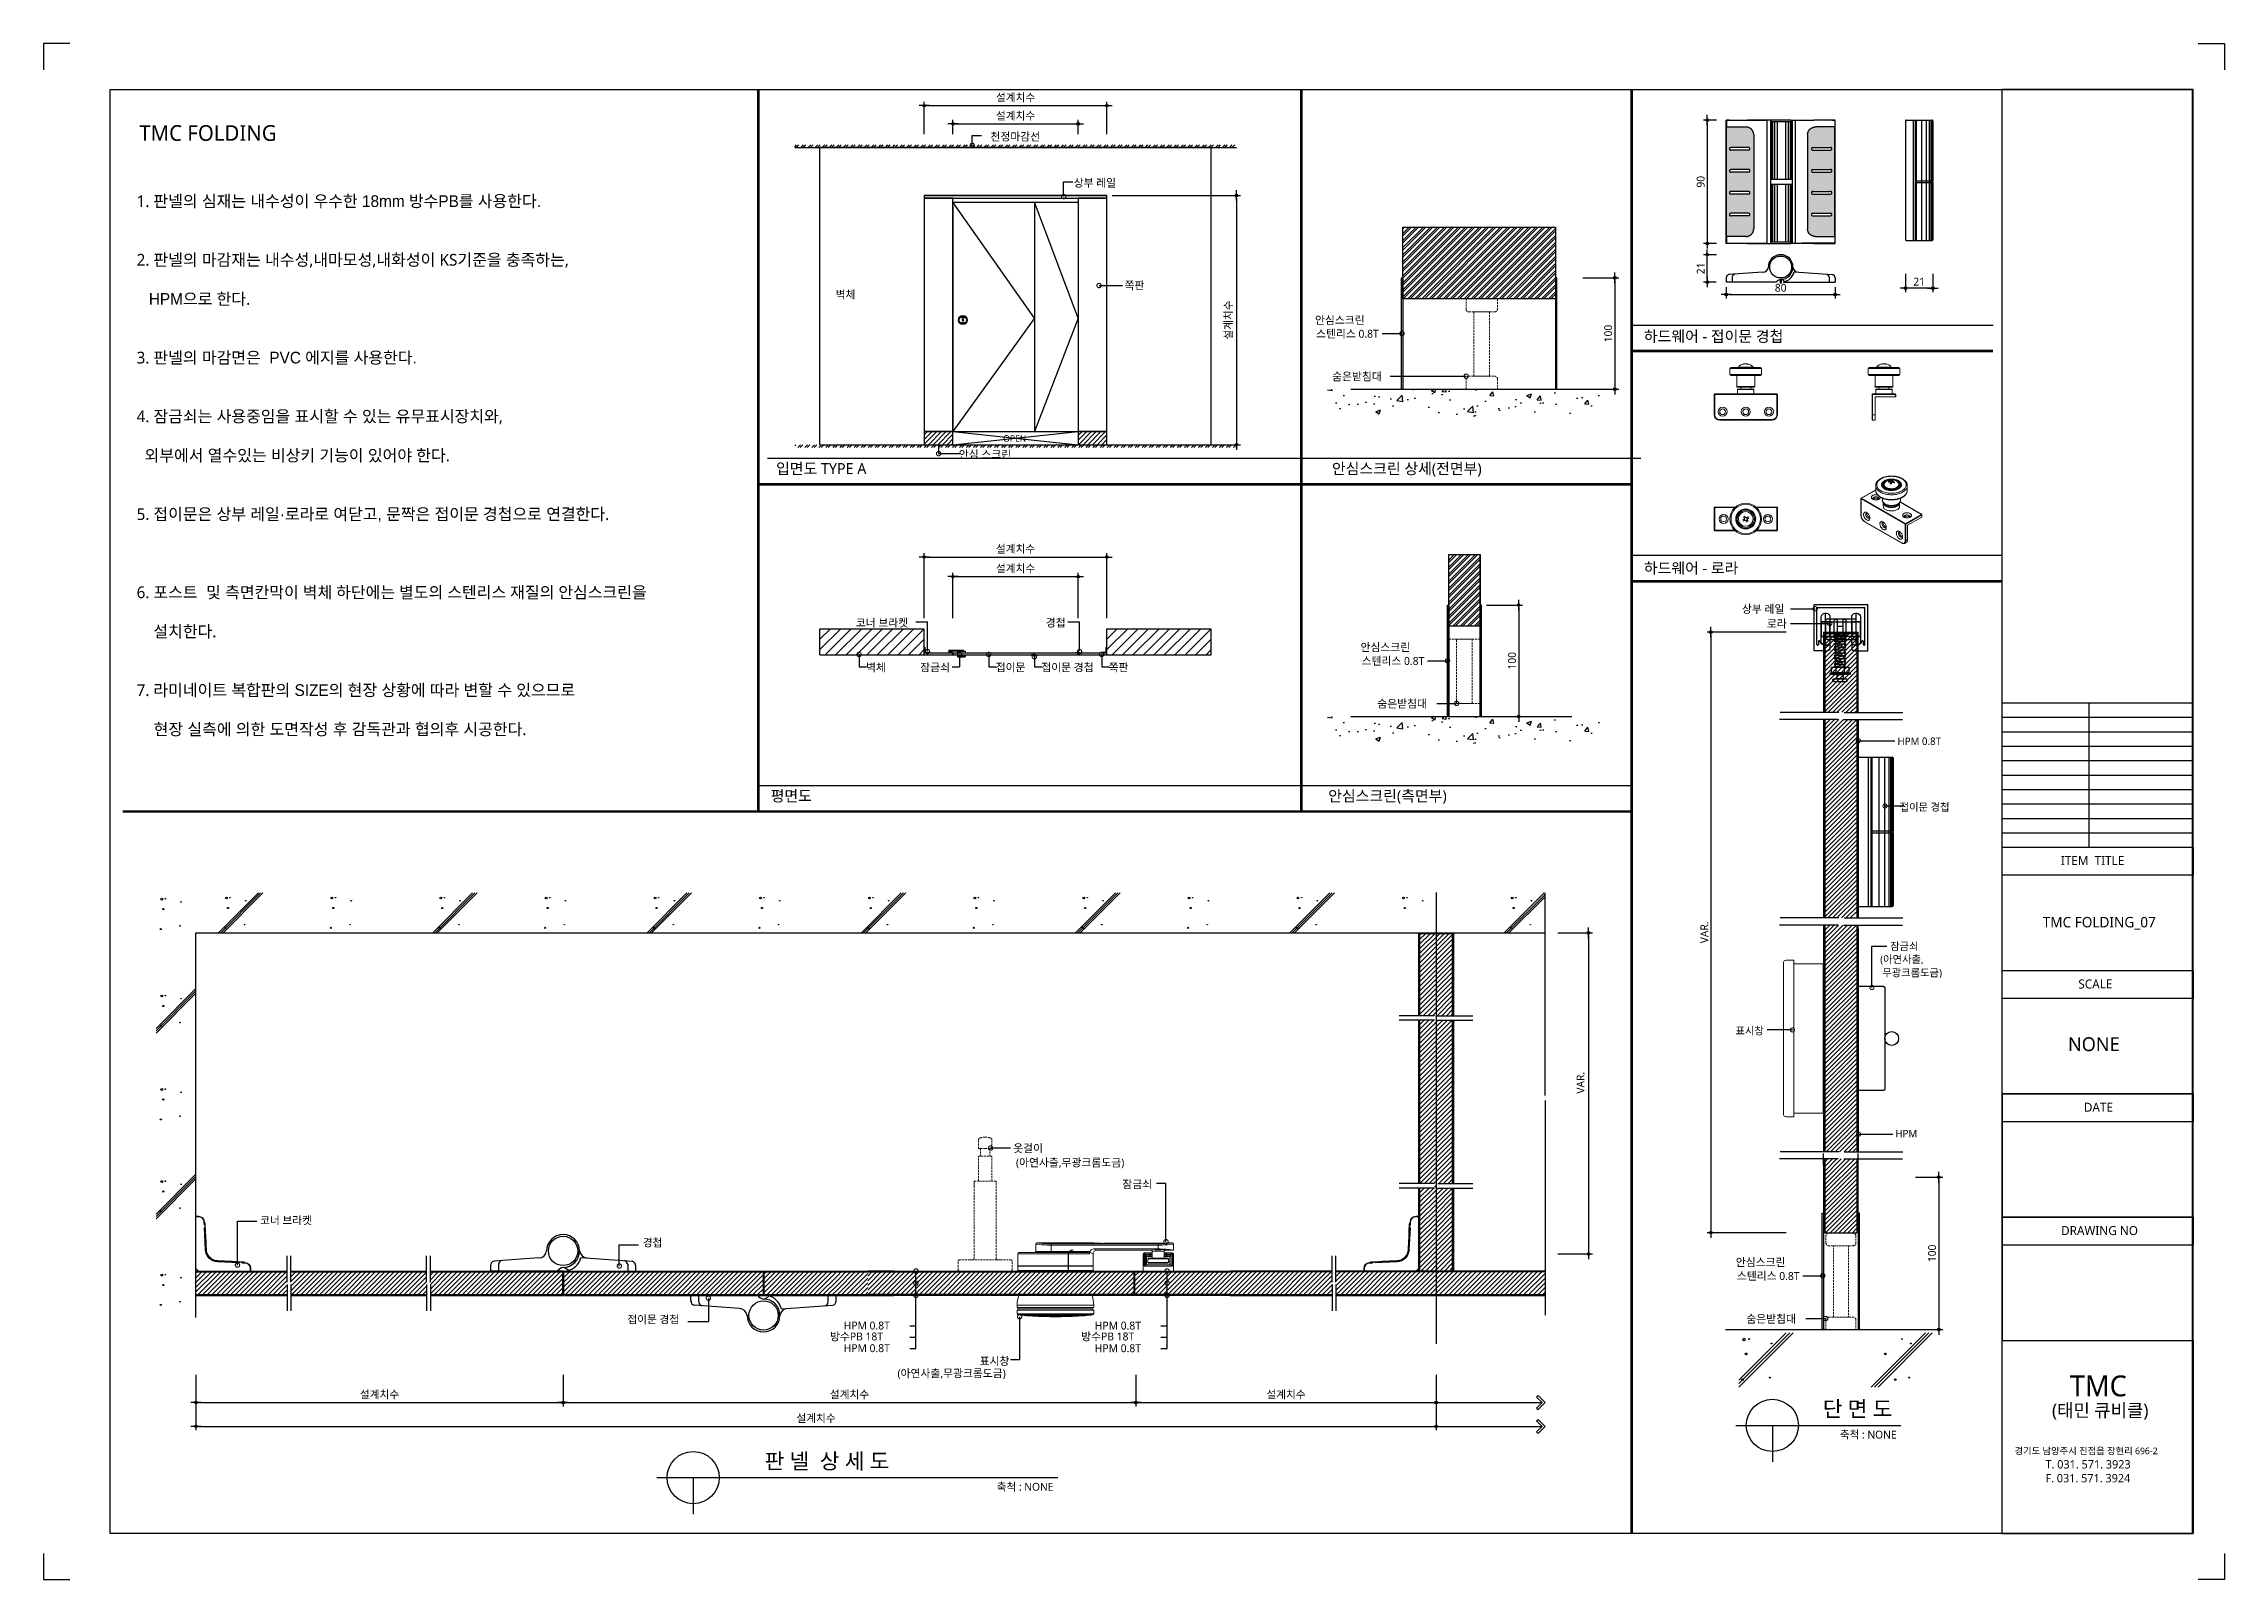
# Model space of a CAD drawing. Extents: x -256 to 8104, y -176 to 5714.
import ezdxf
from ezdxf.enums import TextEntityAlignment as Align

# ---------------------------------------------------------------- set-up
doc = ezdxf.new("R2010")
doc.units = 0
doc.header["$LTSCALE"] = 30
doc.linetypes.add('CEN', pattern=[62, 60, -1, 0, -1])
doc.linetypes.add('HIDDEN', pattern=[0.375, 0.25, -0.125])
doc.layers.get('0').update_dxf_attribs({"linetype": 'CONTINUOUS'})
doc.layers.get('DEFPOINTS').update_dxf_attribs({"linetype": 'CONTINUOUS'})
for name, color, linetype in [('02---제품선', 4, 'CONTINUOUS'), ('0_toilet', 6, 'CONTINUOUS'), ('C', 2, 'CONTINUOUS'), ('curior-0Line', 252, 'CONTINUOUS'), ('DIM', 7, 'CONTINUOUS'), ('HAT', 8, 'CONTINUOUS'), ('HID', 9, 'HIDDEN'), ('jac text', 7, 'CONTINUOUS'), ('TIT', 3, 'CONTINUOUS'), ('경첩', 4, 'CONTINUOUS'), ('문자', 3, 'CONTINUOUS'), ('부자재', 4, 'CONTINUOUS'), ('잠금쇠(회전형)', 4, 'CONTINUOUS'), ('중심선', 1, 'CEN'), ('치수', 1, 'CONTINUOUS'), ('판넬', 2, 'CONTINUOUS'), ('해치', 8, 'CONTINUOUS')]:
    doc.layers.add(name, color=color, linetype=linetype)
doc.styles.add('HDW', font='gulim.ttc')
doc.styles.add('돋움', font='malgun.ttf')
doc.dimstyles.new('10', dxfattribs={"dimscale": 10, "dimtxt": 3, "dimasz": 1, "dimexe": 1.5, "dimexo": 2, "dimgap": 1, "dimtad": 1, "dimdec": 0, "dimlunit": 6, "dimtxsty": '돋움', "dimblk": 'DIMDOT', "dimcen": -1, "dimdle": 1.5, "dimclrt": 3, "dimazin": 3, "dimtfac": 1, "dimtdec": 0, "dimtix": 1, "dimtmove": 2, "dimatfit": 3, "dimldrblk": 'DIMDOT', "dimarcsym": 0})
pattern_1 = [(45, (-7517.547, -35.774), (-8.55643, 8.55643), [])]
pattern_2 = [(45, (-8325.086, -147.353), (-8.980256, 8.980256), [])]
pattern_3 = [(45, (-8473.46, -213.721), (-8.980256, 8.980256), [])]
pattern_4 = [(0, (-8245.7403, -153.081), (2.0863481, 4.1726961), [0, -4.1726961])]

# ---------------------------------------------------------------- blocks, each defined once
blk = doc.blocks.new('DIMDOT')
at = {"linetype": 'Continuous'}
blk.add_line((-2, 0), (2, 0), dxfattribs=at)
for radius in [0.5, 0.25]:
    blk.add_circle((0, 0), radius, dxfattribs=at)
blk = doc.blocks.new('*D16')
at = {"layer": 'DEFPOINTS', "color": 0}
for p in [(6444.7, 3457.3), (6135.9, 1154), (6444.7, 1154)]:
    blk.add_point(p, dxfattribs=at)
at = {"layer": 'DIM', "color": 0, "lineweight": -2, "ltscale": 10}
for p, q in [((6424.7, 3457.3), (6120.9, 3457.3)), ((6135.9, 3447.3), (6135.9, 1164)), ((6424.7, 1154), (6120.9, 1154))]:
    blk.add_line(p, q, dxfattribs=at)
at = {"layer": 'DIM', "color": 0, "lineweight": -2, "xscale": 10, "yscale": 10, "zscale": 10}
for p, rotation in [((6135.9, 3457.3), 90), ((6135.9, 1154), 270)]:
    blk.add_blockref('DIMDOT', p, dxfattribs=dict(at, rotation=rotation))
at = {"layer": 'DIM', "color": 3, "insert": (6110.7, 2305.7), "char_height": 30, "attachment_point": 5, "rotation": 90, "style": '돋움'}
blk.add_mtext('VAR.', dxfattribs=at)
blk = doc.blocks.new('A$C13EB2441')
for p, q in [((0.84, 7.37), (0.84, 14.11)), ((0.84, 6.74), (0.84, 0))]:
    blk.add_line(p, q)
blk = doc.blocks.new('_DOTSMALL')
at = {"color": 0, "linetype": 'ByBlock', "const_width": 0.5}
blk.add_lwpolyline([(-0.0625, 0, 1), (0.0625, 0, 1)], format="xyb", close=True, dxfattribs=at)
blk = doc.blocks.new('A$C63EC304E')
at = {"layer": '치수', "color": 1, "xscale": 2.5, "yscale": 2.5, "zscale": 2.5, "rotation": 234.3098741996962}
blk.add_blockref('_DOTSMALL', (0.31, 0.31), dxfattribs=at)
blk = doc.blocks.new('A$C2BC9653E')
at = {"layer": '치수', "xscale": 0.3333333333333333, "yscale": 0.3333333333333333, "zscale": 0.3333333333333333}
blk.add_blockref('A$C63EC304E', (0, 0), dxfattribs=at)
blk = doc.blocks.new('A$C7FC71301')
at = {"layer": '치수', "rotation": 180}
blk.add_blockref('A$C2BC9653E', (0.21, 0.21), dxfattribs=at)
blk = doc.blocks.new('A$C4A20372B')
at = {"layer": '치수'}
blk.add_blockref('A$C7FC71301', (0, 0), dxfattribs=at)
blk = doc.blocks.new('A$C566469F5')
at = {"layer": '치수'}
blk.add_blockref('A$C4A20372B', (0, 0), dxfattribs=at)
blk = doc.blocks.new('A$C7E317CD4')
at = {"layer": '해치', "xscale": 2, "yscale": 2, "zscale": 2}
blk.add_blockref('A$C566469F5', (0, 0), dxfattribs=at)
blk = doc.blocks.new('A$C601D7F27')
at = {"layer": '치수'}
blk.add_blockref('A$C7E317CD4', (0, 0), dxfattribs=at)
blk = doc.blocks.new('A$C38802C08')
at = {"layer": '치수'}
blk.add_blockref('A$C601D7F27', (0, 0), dxfattribs=at)
blk = doc.blocks.new('*D17')
at = {"layer": 'DEFPOINTS', "color": 0}
for p in [(6900.4, 1366.8), (6909.5, 782.5), (7009.3, 782.5)]:
    blk.add_point(p, dxfattribs=at)
at = {"layer": 'DIM', "color": 0, "lineweight": -2, "ltscale": 10}
for p, q in [((6920.4, 1366.8), (7024.3, 1366.8)), ((7009.3, 1356.8), (7009.3, 792.5)), ((6929.5, 782.5), (7024.3, 782.5))]:
    blk.add_line(p, q, dxfattribs=at)
at = {"layer": 'DIM', "color": 0, "lineweight": -2, "xscale": 10, "yscale": 10, "zscale": 10}
for p, rotation in [((7009.3, 1366.8), 90), ((7009.3, 782.5), 270)]:
    blk.add_blockref('DIMDOT', p, dxfattribs=dict(at, rotation=rotation))
at = {"layer": 'DIM', "color": 3, "insert": (6983.7, 1074.6), "char_height": 30, "attachment_point": 5, "rotation": 90, "style": '돋움'}
blk.add_mtext('100', dxfattribs=at)
blk = doc.blocks.new('*D18')
at = {"layer": 'DEFPOINTS', "color": 0}
for p in [(328.3, 628.2), (1735.4, 628.2), (1735.4, 502.4)]:
    blk.add_point(p, dxfattribs=at)
at = {"layer": 'DIM', "color": 0, "lineweight": -2, "ltscale": 10}
for p, q in [((328.3, 608.2), (328.3, 487.4)), ((1735.4, 608.2), (1735.4, 487.4)), ((338.3, 502.4), (1725.4, 502.4))]:
    blk.add_line(p, q, dxfattribs=at)
at = {"layer": 'DIM', "color": 0, "lineweight": -2, "xscale": 10, "yscale": 10, "zscale": 10, "rotation": 180}
blk.add_blockref('DIMDOT', (328.3, 502.4), dxfattribs=at)
at = {"layer": 'DIM', "color": 0, "lineweight": -2, "xscale": 10, "yscale": 10, "zscale": 10}
blk.add_blockref('DIMDOT', (1735.4, 502.4), dxfattribs=at)
at = {"layer": 'DIM', "color": 3, "insert": (1031.9, 532.1), "char_height": 30, "attachment_point": 5, "style": '돋움'}
blk.add_mtext('설계치수', dxfattribs=at)
blk = doc.blocks.new('*D19')
at = {"layer": 'DEFPOINTS', "color": 0}
for p in [(328.3, 628.2), (5082.2, 628.2), (5082.2, 411)]:
    blk.add_point(p, dxfattribs=at)
at = {"layer": 'DIM', "color": 0, "lineweight": -2, "ltscale": 10}
for p, q in [((328.3, 608.2), (328.3, 396)), ((5082.2, 608.2), (5082.2, 396)), ((338.3, 411), (5072.2, 411))]:
    blk.add_line(p, q, dxfattribs=at)
at = {"layer": 'DIM', "color": 0, "lineweight": -2, "xscale": 10, "yscale": 10, "zscale": 10, "rotation": 180}
blk.add_blockref('DIMDOT', (328.3, 411), dxfattribs=at)
at = {"layer": 'DIM', "color": 0, "lineweight": -2, "xscale": 10, "yscale": 10, "zscale": 10}
blk.add_blockref('DIMDOT', (5082.2, 411), dxfattribs=at)
at = {"layer": 'DIM', "color": 3, "insert": (2705.3, 440.7), "char_height": 30, "attachment_point": 5, "style": '돋움'}
blk.add_mtext('설계치수', dxfattribs=at)
blk = doc.blocks.new('*D20')
at = {"layer": 'DEFPOINTS', "color": 0}
for p in [(3931.4, 628.2), (5082.2, 628.2), (5082.2, 502.4)]:
    blk.add_point(p, dxfattribs=at)
at = {"layer": 'DIM', "color": 0, "lineweight": -2, "ltscale": 10}
for p, q in [((3931.4, 608.2), (3931.4, 487.4)), ((5082.2, 608.2), (5082.2, 487.4)), ((3941.4, 502.4), (5072.2, 502.4))]:
    blk.add_line(p, q, dxfattribs=at)
at = {"layer": 'DIM', "color": 0, "lineweight": -2, "xscale": 10, "yscale": 10, "zscale": 10, "rotation": 180}
blk.add_blockref('DIMDOT', (3931.4, 502.4), dxfattribs=at)
at = {"layer": 'DIM', "color": 0, "lineweight": -2, "xscale": 10, "yscale": 10, "zscale": 10}
blk.add_blockref('DIMDOT', (5082.2, 502.4), dxfattribs=at)
at = {"layer": 'DIM', "color": 3, "insert": (4506.8, 532.1), "char_height": 30, "attachment_point": 5, "style": '돋움'}
blk.add_mtext('설계치수', dxfattribs=at)
blk = doc.blocks.new('*D21')
at = {"layer": 'DEFPOINTS', "color": 0}
for p in [(1735.4, 628.2), (3931.4, 628.2), (3931.4, 502.4)]:
    blk.add_point(p, dxfattribs=at)
at = {"layer": 'DIM', "color": 0, "lineweight": -2, "ltscale": 10}
for p, q in [((1735.4, 608.2), (1735.4, 487.4)), ((3931.4, 608.2), (3931.4, 487.4)), ((1745.4, 502.4), (3921.4, 502.4))]:
    blk.add_line(p, q, dxfattribs=at)
at = {"layer": 'DIM', "color": 0, "lineweight": -2, "xscale": 10, "yscale": 10, "zscale": 10, "rotation": 180}
blk.add_blockref('DIMDOT', (1735.4, 502.4), dxfattribs=at)
at = {"layer": 'DIM', "color": 0, "lineweight": -2, "xscale": 10, "yscale": 10, "zscale": 10}
blk.add_blockref('DIMDOT', (3931.4, 502.4), dxfattribs=at)
at = {"layer": 'DIM', "color": 3, "insert": (2833.4, 532.1), "char_height": 30, "attachment_point": 5, "style": '돋움'}
blk.add_mtext('설계치수', dxfattribs=at)
blk = doc.blocks.new('*D22')
at = {"layer": 'DEFPOINTS', "color": 0}
for p in [(5529, 2303.8), (5529, 1072.4), (5666.9, 1072.4)]:
    blk.add_point(p, dxfattribs=at)
at = {"layer": 'DIM', "color": 0, "lineweight": -2, "ltscale": 10}
for p, q in [((5549, 2303.8), (5681.9, 2303.8)), ((5666.9, 2293.8), (5666.9, 1082.4)), ((5549, 1072.4), (5681.9, 1072.4))]:
    blk.add_line(p, q, dxfattribs=at)
at = {"layer": 'DIM', "color": 0, "lineweight": -2, "xscale": 10, "yscale": 10, "zscale": 10}
for p, rotation in [((5666.9, 2303.8), 90), ((5666.9, 1072.4), 270)]:
    blk.add_blockref('DIMDOT', p, dxfattribs=dict(at, rotation=rotation))
at = {"layer": 'DIM', "color": 3, "insert": (5636.1, 1729), "char_height": 30, "attachment_point": 5, "rotation": 90, "style": '돋움'}
blk.add_mtext('VAR.', dxfattribs=at)
blk = doc.blocks.new('A$C06B31977')
for p, q in [((1.26, 11.06), (1.26, 21.17)), ((1.26, 10.11), (1.26, 0))]:
    blk.add_line(p, q)
blk = doc.blocks.new('*D23')
at = {"layer": 'DEFPOINTS', "color": 0}
for p in [(5255.9, 3561.1), (5255.9, 3133.7), (5398.8, 3133.7)]:
    blk.add_point(p, dxfattribs=at)
at = {"layer": 'DIM', "color": 0, "lineweight": -2, "ltscale": 10}
for p, q in [((5275.9, 3561.1), (5413.8, 3561.1)), ((5398.8, 3551.1), (5398.8, 3143.7)), ((5275.9, 3133.7), (5413.8, 3133.7))]:
    blk.add_line(p, q, dxfattribs=at)
at = {"layer": 'DIM', "color": 0, "lineweight": -2, "xscale": 10, "yscale": 10, "zscale": 10}
for p, rotation in [((5398.8, 3561.1), 90), ((5398.8, 3133.7), 270)]:
    blk.add_blockref('DIMDOT', p, dxfattribs=dict(at, rotation=rotation))
at = {"layer": 'DIM', "color": 3, "insert": (5373.2, 3347.4), "char_height": 30, "attachment_point": 5, "rotation": 90, "style": '돋움'}
blk.add_mtext('100', dxfattribs=at)
blk = doc.blocks.new('*D24')
at = {"layer": 'DEFPOINTS', "color": 0}
for p in [(5624.6, 4816), (5624.6, 4388.6), (5767.5, 4388.6)]:
    blk.add_point(p, dxfattribs=at)
at = {"layer": 'DIM', "color": 0, "lineweight": -2, "ltscale": 10}
for p, q in [((5644.6, 4816), (5782.5, 4816)), ((5767.5, 4806), (5767.5, 4398.6)), ((5644.6, 4388.6), (5782.5, 4388.6))]:
    blk.add_line(p, q, dxfattribs=at)
at = {"layer": 'DIM', "color": 0, "lineweight": -2, "xscale": 10, "yscale": 10, "zscale": 10}
for p, rotation in [((5767.5, 4816), 90), ((5767.5, 4388.6), 270)]:
    blk.add_blockref('DIMDOT', p, dxfattribs=dict(at, rotation=rotation))
at = {"layer": 'DIM', "color": 3, "insert": (5742, 4602.3), "char_height": 30, "attachment_point": 5, "rotation": 90, "style": '돋움'}
blk.add_mtext('100', dxfattribs=at)
blk = doc.blocks.new('*D25')
at = {"layer": 'DEFPOINTS', "color": 0}
for p in [(3710.2, 5406.3), (3230.2, 5346.3), (3710.2, 5346.3)]:
    blk.add_point(p, dxfattribs=at)
at = {"layer": 'DIM', "color": 0, "lineweight": -2}
for p, q in [((3230.2, 5366.3), (3230.2, 5421.3)), ((3240.2, 5406.3), (3700.2, 5406.3)), ((3710.2, 5366.3), (3710.2, 5421.3))]:
    blk.add_line(p, q, dxfattribs=at)
at = {"layer": 'DIM', "color": 0, "lineweight": -2, "xscale": 10, "yscale": 10, "zscale": 10, "rotation": 180}
blk.add_blockref('DIMDOT', (3230.2, 5406.3), dxfattribs=at)
at = {"layer": 'DIM', "color": 0, "lineweight": -2, "xscale": 10, "yscale": 10, "zscale": 10}
blk.add_blockref('DIMDOT', (3710.2, 5406.3), dxfattribs=at)
at = {"layer": 'DIM', "color": 3, "insert": (3470.2, 5435.9), "char_height": 30, "attachment_point": 5, "style": '돋움'}
blk.add_mtext('설계치수', dxfattribs=at)
blk = doc.blocks.new('*D26')
at = {"layer": 'DEFPOINTS', "color": 0}
for p in [(3820.2, 5476.3), (3120.2, 5346.3), (3820.2, 5346.3)]:
    blk.add_point(p, dxfattribs=at)
at = {"layer": 'DIM', "color": 0, "lineweight": -2}
for p, q in [((3120.2, 5366.3), (3120.2, 5491.3)), ((3130.2, 5476.3), (3810.2, 5476.3)), ((3820.2, 5366.3), (3820.2, 5491.3))]:
    blk.add_line(p, q, dxfattribs=at)
at = {"layer": 'DIM', "color": 0, "lineweight": -2, "xscale": 10, "yscale": 10, "zscale": 10, "rotation": 180}
blk.add_blockref('DIMDOT', (3120.2, 5476.3), dxfattribs=at)
at = {"layer": 'DIM', "color": 0, "lineweight": -2, "xscale": 10, "yscale": 10, "zscale": 10}
blk.add_blockref('DIMDOT', (3820.2, 5476.3), dxfattribs=at)
at = {"layer": 'DIM', "color": 3, "insert": (3470.2, 5505.9), "char_height": 30, "attachment_point": 5, "style": '돋움'}
blk.add_mtext('설계치수', dxfattribs=at)
blk = doc.blocks.new('*D27')
at = {"layer": 'DEFPOINTS', "color": 0}
for p in [(3820.2, 5132), (3820.2, 4176), (4317.1, 4176)]:
    blk.add_point(p, dxfattribs=at)
at = {"layer": 'DIM', "color": 0, "lineweight": -2}
for p, q in [((3840.2, 5132), (4332.1, 5132)), ((4317.1, 5122), (4317.1, 4186)), ((3840.2, 4176), (4332.1, 4176))]:
    blk.add_line(p, q, dxfattribs=at)
at = {"layer": 'DIM', "color": 0, "lineweight": -2, "xscale": 10, "yscale": 10, "zscale": 10}
for p, rotation in [((4317.1, 5132), 90), ((4317.1, 4176), 270)]:
    blk.add_blockref('DIMDOT', p, dxfattribs=dict(at, rotation=rotation))
at = {"layer": 'DIM', "color": 3, "insert": (4287.5, 4654), "char_height": 30, "attachment_point": 5, "rotation": 90, "style": '돋움'}
blk.add_mtext('설계치수', dxfattribs=at)
blk = doc.blocks.new('*D28')
at = {"layer": 'DEFPOINTS', "color": 0}
for p in [(3710.2, 3670.1), (3230.2, 3490.1), (3710.2, 3490.1)]:
    blk.add_point(p, dxfattribs=at)
at = {"layer": 'DIM', "color": 0, "lineweight": -2}
for p, q in [((3230.2, 3510.1), (3230.2, 3685.1)), ((3710.2, 3510.1), (3710.2, 3685.1)), ((3240.2, 3670.1), (3700.2, 3670.1))]:
    blk.add_line(p, q, dxfattribs=at)
at = {"layer": 'DIM', "color": 0, "lineweight": -2, "xscale": 10, "yscale": 10, "zscale": 10, "rotation": 180}
blk.add_blockref('DIMDOT', (3230.2, 3670.1), dxfattribs=at)
at = {"layer": 'DIM', "color": 0, "lineweight": -2, "xscale": 10, "yscale": 10, "zscale": 10}
blk.add_blockref('DIMDOT', (3710.2, 3670.1), dxfattribs=at)
at = {"layer": 'DIM', "color": 3, "insert": (3470.2, 3699.7), "char_height": 30, "attachment_point": 5, "style": '돋움'}
blk.add_mtext('설계치수', dxfattribs=at)
blk = doc.blocks.new('*D29')
at = {"layer": 'DEFPOINTS', "color": 0}
for p in [(3820.2, 3745.1), (3120.2, 3490.1), (3820.2, 3490.1)]:
    blk.add_point(p, dxfattribs=at)
at = {"layer": 'DIM', "color": 0, "lineweight": -2}
for p, q in [((3120.2, 3510.1), (3120.2, 3760.1)), ((3130.2, 3745.1), (3810.2, 3745.1)), ((3820.2, 3510.1), (3820.2, 3760.1))]:
    blk.add_line(p, q, dxfattribs=at)
at = {"layer": 'DIM', "color": 0, "lineweight": -2, "xscale": 10, "yscale": 10, "zscale": 10, "rotation": 180}
blk.add_blockref('DIMDOT', (3120.2, 3745.1), dxfattribs=at)
at = {"layer": 'DIM', "color": 0, "lineweight": -2, "xscale": 10, "yscale": 10, "zscale": 10}
blk.add_blockref('DIMDOT', (3820.2, 3745.1), dxfattribs=at)
at = {"layer": 'DIM', "color": 3, "insert": (3470.2, 3774.7), "char_height": 30, "attachment_point": 5, "style": '돋움'}
blk.add_mtext('설계치수', dxfattribs=at)
blk = doc.blocks.new('볼트')
at = {"color": 0}
for p, q in [((-1188.4, 205), (-1190, 205)), ((-1190, 204.6), (-1188.4, 205)), ((-1190, 205), (-1189.8, 204.8)), ((-1189.8, 204.8), (-1190, 204.6)), ((-1188.4, 204.6), (-1190, 204.6)), ((-1190, 204.2), (-1188.4, 204.6)), ((-1190, 204.6), (-1189.8, 204.4)), ((-1188.4, 205), (-1188.6, 204.8)), ((-1188.6, 204.8), (-1188.4, 204.6)), ((-1188.4, 204.6), (-1188.6, 204.4)), ((-1189.8, 204.4), (-1190, 204.2)), ((-1188.4, 204.2), (-1190, 204.2)), ((-1190, 203.8), (-1188.4, 204.2)), ((-1190, 204.2), (-1189.8, 204)), ((-1189.8, 204), (-1190, 203.8)), ((-1190, 203.4), (-1188.4, 203.8)), ((-1188.4, 203.8), (-1190, 203.8)), ((-1190, 203.8), (-1189.8, 203.6)), ((-1189.8, 203.6), (-1190, 203.4)), ((-1190, 203), (-1188.4, 203.4)), ((-1188.4, 203.4), (-1190, 203.4)), ((-1190, 203.4), (-1189.8, 203.2)), ((-1189.8, 203.2), (-1190, 203)), ((-1190, 202.6), (-1188.4, 203)), ((-1188.4, 203), (-1190, 203)), ((-1190, 203), (-1189.8, 202.8)), ((-1189.8, 202.8), (-1190, 202.6)), ((-1190, 202.2), (-1188.4, 202.6)), ((-1188.4, 202.6), (-1190, 202.6)), ((-1190, 202.6), (-1189.8, 202.4)), ((-1189.8, 202.4), (-1190, 202.2)), ((-1188.4, 202.2), (-1190, 202.2)), ((-1190, 201.8), (-1188.4, 202.2)), ((-1190, 202.2), (-1189.8, 202)), ((-1189.8, 202), (-1190, 201.8)), ((-1188.4, 201.8), (-1190, 201.8)), ((-1190, 201.4), (-1188.4, 201.8)), ((-1190, 201.8), (-1189.8, 201.6)), ((-1189.8, 201.6), (-1190, 201.4)), ((-1188.6, 204.4), (-1188.4, 204.2)), ((-1188.4, 204.2), (-1188.6, 204)), ((-1188.6, 204), (-1188.4, 203.8)), ((-1188.4, 203.8), (-1188.6, 203.6)), ((-1188.6, 203.6), (-1188.4, 203.4)), ((-1188.4, 203.4), (-1188.6, 203.2)), ((-1188.6, 203.2), (-1188.4, 203)), ((-1188.4, 203), (-1188.6, 202.8)), ((-1188.6, 202.8), (-1188.4, 202.6)), ((-1188.4, 202.6), (-1188.6, 202.4)), ((-1188.6, 202.4), (-1188.4, 202.2)), ((-1188.4, 202.2), (-1188.6, 202)), ((-1188.6, 202), (-1188.4, 201.8)), ((-1188.4, 201.8), (-1188.6, 201.6)), ((-1188.6, 201.6), (-1188.4, 201.4)), ((-1188.4, 201.4), (-1190, 201.4)), ((-1190, 201), (-1188.4, 201.4)), ((-1190, 201.4), (-1189.8, 201.2)), ((-1189.8, 201.2), (-1190, 201)), ((-1188.4, 201), (-1190, 201)), ((-1190, 200.6), (-1188.4, 201)), ((-1190, 201), (-1189.8, 200.8)), ((-1189.8, 200.8), (-1190, 200.6)), ((-1188.4, 200.6), (-1190, 200.6)), ((-1190, 200.2), (-1188.4, 200.6)), ((-1190, 200.6), (-1189.8, 200.4)), ((-1189.8, 200.4), (-1190, 200.2)), ((-1188.4, 200.2), (-1190, 200.2)), ((-1188.4, 201.4), (-1188.6, 201.2)), ((-1188.6, 201.2), (-1188.4, 201)), ((-1188.4, 201), (-1188.6, 200.8)), ((-1188.6, 200.8), (-1188.4, 200.6)), ((-1188.4, 200.6), (-1188.6, 200.4)), ((-1188.6, 200.4), (-1188.4, 200.2))]:
    blk.add_line(p, q, dxfattribs=at)
for points in [[(-1187.9, 205.8), (-1190.5, 205.8, -0.414214), (-1190.6, 205.9), (-1190.6, 205.9, -0.414214), (-1190.5, 206), (-1187.9, 206, -0.414214), (-1187.8, 205.9), (-1187.8, 205.9, -0.414214)], [(-1188.4, 206.6), (-1190, 206.6, -0.414214), (-1190.2, 206.8), (-1190.2, 206.8, -0.414214), (-1190, 207), (-1188.4, 207, -0.414214), (-1188.2, 206.8), (-1188.2, 206.8, -0.414214)]]:
    blk.add_lwpolyline(points, format="xyb", close=True, dxfattribs=at)
for points in [[(-1190.4, 205.8), (-1188, 205.8), (-1188, 205), (-1190.4, 205)], [(-1188.6, 205.8), (-1189.8, 205.8), (-1189.8, 205), (-1188.6, 205)], [(-1188.8, 206), (-1189.6, 206), (-1189.6, 206.6), (-1188.8, 206.6)]]:
    blk.add_lwpolyline(points, close=True, dxfattribs=at)
blk = doc.blocks.new('롤러3')
at = {"color": 0}
for p, q in [((-1191.4, 200.4), (-1191.4, 196)), ((-1187.2, 200.4), (-1187.2, 196))]:
    blk.add_line(p, q, dxfattribs=at)
for points in [[(-1192, 196.5), (-1192, 199.9, -0.414214), (-1191.5, 200.4), (-1191.3, 200.4, -0.414214), (-1190.8, 199.9), (-1190.8, 196.5, -0.414214), (-1191.3, 196), (-1191.5, 196, -0.414214)], [(-1187.4, 199.6), (-1191.2, 199.6, 0.414214), (-1191.4, 199.4), (-1191.4, 197, 0.414214), (-1191.2, 196.8), (-1187.4, 196.8, 0.414214), (-1187.2, 197), (-1187.2, 199.4, 0.414214)], [(-1189.6, 196.8), (-1189.8, 196.8, -0.414214), (-1190, 197), (-1190, 199.4, -0.414214), (-1189.8, 199.6), (-1189.6, 199.6)], [(-1188.6, 196.8), (-1188.8, 196.8), (-1188.8, 199.6), (-1188.6, 199.6, -0.414214), (-1188.4, 199.4), (-1188.4, 197, -0.414214)], [(-1187.8, 196.5), (-1187.8, 199.9, -0.414214), (-1187.3, 200.4), (-1187.1, 200.4, -0.414214), (-1186.6, 199.9), (-1186.6, 196.5, -0.414214), (-1187.1, 196), (-1187.3, 196, -0.414214)]]:
    blk.add_lwpolyline(points, format="xyb", close=True, dxfattribs=at)
for points in [[(-1192, 197.2), (-1192, 199.2), (-1186.6, 199.2), (-1186.6, 197.2)], [(-1192, 199.2), (-1192, 197.2), (-1190.8, 197.2), (-1190.8, 199.2)], [(-1188.8, 196.8), (-1188.8, 199.6), (-1189.6, 199.6), (-1189.6, 196.8)], [(-1188.8, 198.6), (-1189.6, 198.6), (-1189.6, 197.8), (-1188.8, 197.8)], [(-1187.8, 199.2), (-1187.8, 197.2), (-1186.6, 197.2), (-1186.6, 199.2)]]:
    blk.add_lwpolyline(points, close=True, dxfattribs=at)
blk = doc.blocks.new('*D30')
at = {"layer": 'DEFPOINTS', "color": 0}
for p in [(6881.5, 4851.8), (6986.5, 4851.1), (6881.5, 4776.1)]:
    blk.add_point(p, dxfattribs=at)
at = {"layer": 'DIM', "color": 0, "lineweight": -2}
for p, q in [((6881.5, 4831.8), (6881.5, 4761.1)), ((6976.5, 4776.1), (6891.5, 4776.1)), ((6986.5, 4831.1), (6986.5, 4761.1))]:
    blk.add_line(p, q, dxfattribs=at)
at = {"layer": 'DIM', "color": 0, "lineweight": -2, "xscale": 10, "yscale": 10, "zscale": 10, "rotation": 180}
blk.add_blockref('DIMDOT', (6881.5, 4776.1), dxfattribs=at)
at = {"layer": 'DIM', "color": 0, "lineweight": -2, "xscale": 10, "yscale": 10, "zscale": 10}
blk.add_blockref('DIMDOT', (6986.5, 4776.1), dxfattribs=at)
at = {"layer": 'DIM', "color": 3, "insert": (6934, 4801.4), "char_height": 30, "attachment_point": 5, "style": '돋움'}
blk.add_mtext('21', dxfattribs=at)
blk = doc.blocks.new('*D31')
at = {"layer": 'DEFPOINTS', "color": 0}
for p in [(6122, 4904.6), (6177.1, 4904.6), (6176.4, 4799.6)]:
    blk.add_point(p, dxfattribs=at)
at = {"layer": 'DIM', "color": 0, "lineweight": -2}
for p, q in [((6157.1, 4904.6), (6107, 4904.6)), ((6122, 4809.6), (6122, 4894.6)), ((6156.4, 4799.6), (6107, 4799.6))]:
    blk.add_line(p, q, dxfattribs=at)
at = {"layer": 'DIM', "color": 0, "lineweight": -2, "xscale": 10, "yscale": 10, "zscale": 10}
for p, rotation in [((6122, 4904.6), 90), ((6122, 4799.6), 270)]:
    blk.add_blockref('DIMDOT', p, dxfattribs=dict(at, rotation=rotation))
at = {"layer": 'DIM', "color": 3, "insert": (6096.7, 4852.1), "char_height": 30, "attachment_point": 5, "rotation": 90, "style": '돋움'}
blk.add_mtext('21', dxfattribs=at)
blk = doc.blocks.new('*D32')
at = {"layer": 'DEFPOINTS', "color": 0}
for p in [(6194.7, 4799.6), (6611.7, 4799.6), (6611.7, 4752.2)]:
    blk.add_point(p, dxfattribs=at)
at = {"layer": 'DIM', "color": 0, "lineweight": -2}
for p, q in [((6194.7, 4779.6), (6194.7, 4737.2)), ((6611.7, 4779.6), (6611.7, 4737.2)), ((6204.7, 4752.2), (6601.7, 4752.2))]:
    blk.add_line(p, q, dxfattribs=at)
at = {"layer": 'DIM', "color": 0, "lineweight": -2, "xscale": 10, "yscale": 10, "zscale": 10, "rotation": 180}
blk.add_blockref('DIMDOT', (6194.7, 4752.2), dxfattribs=at)
at = {"layer": 'DIM', "color": 0, "lineweight": -2, "xscale": 10, "yscale": 10, "zscale": 10}
blk.add_blockref('DIMDOT', (6611.7, 4752.2), dxfattribs=at)
at = {"layer": 'DIM', "color": 3, "insert": (6403.2, 4777.7), "char_height": 30, "attachment_point": 5, "style": '돋움'}
blk.add_mtext('80', dxfattribs=at)
blk = doc.blocks.new('*D33')
at = {"layer": 'DEFPOINTS', "color": 0}
for p in [(6177.1, 5420.9), (6122, 4947.8), (6177.1, 4947.8)]:
    blk.add_point(p, dxfattribs=at)
at = {"layer": 'DIM', "color": 0, "lineweight": -2}
for p, q in [((6157.1, 5420.9), (6107, 5420.9)), ((6122, 5410.9), (6122, 4957.8)), ((6157.1, 4947.8), (6107, 4947.8))]:
    blk.add_line(p, q, dxfattribs=at)
at = {"layer": 'DIM', "color": 0, "lineweight": -2, "xscale": 10, "yscale": 10, "zscale": 10}
for p, rotation in [((6122, 5420.9), 90), ((6122, 4947.8), 270)]:
    blk.add_blockref('DIMDOT', p, dxfattribs=dict(at, rotation=rotation))
at = {"layer": 'DIM', "color": 3, "insert": (6096.5, 5184.4), "char_height": 30, "attachment_point": 5, "rotation": 90, "style": '돋움'}
blk.add_mtext('90', dxfattribs=at)
blk = doc.blocks.new('FOLDING_07')
h = blk.add_hatch()
h.set_pattern_fill('ANSI31', color=2, style=0)
h.set_pattern_definition([(45, (3236.4292, 1596.907), (-2.245064, 2.245064), [])])
h.paths.add_polyline_path([(5130.9, 3561.1), (5125.9, 3561.1), (5125.9, 3349.5, -1), (5125.9, 3345.3), (5125.9, 3133.7), (5130.9, 3133.7)])
h.paths.add_polyline_path([(5255.9, 3345.3, -1), (5255.9, 3349.5), (5255.9, 3561.1), (5250.9, 3561.1), (5250.9, 3133.7), (5255.9, 3133.7)])
at = {"layer": 'HAT'}
h = blk.add_hatch(dxfattribs=at)
h.set_pattern_fill('ANSI32', color=256, scale=2, style=0)
h.set_pattern_definition([(45, (-8615.85, -317.24), (-13.470384, 13.470384), []), (45, (-8606.87, -317.24), (-13.470384, 13.470384), [])])
h.paths.add_polyline_path([(2623.5, 5325.7), (4317.1, 5325.7), (4317.1, 5315.7), (2623.5, 5315.7)])
h = blk.add_hatch(dxfattribs=at)
h.set_pattern_fill('ANSI32', color=256, scale=2, style=0)
h.set_pattern_definition([(45, (-8301.737, -243.082), (-13.470384, 13.470384), []), (45, (-8292.757, -243.082), (-13.470384, 13.470384), [])])
h.paths.add_polyline_path([(4955.2, 5009.8), (5540.5, 5009.8), (5540.5, 4735.2), (4955.2, 4735.2)])
h = blk.add_hatch(dxfattribs=at)
h.set_pattern_fill('ANSI32', color=256, scale=2, style=0)
h.set_pattern_definition([(45, (-8615.85, -135.26), (-13.470384, 13.470384), []), (45, (-8606.87, -135.26), (-13.470384, 13.470384), [])])
h.paths.add_polyline_path([(2623.5, 4165.5), (4317.1, 4165.5), (4317.1, 4175.5), (2623.5, 4175.5)])
h = blk.add_hatch(dxfattribs=at)
h.set_pattern_fill('ANSI32', color=256, scale=2, style=0)
h.set_pattern_definition([(45, (49.58, -243.082), (-13.470384, 13.470384), []), (45, (58.56, -243.082), (-13.470384, 13.470384), [])])
h.paths.add_polyline_path([(5250.9, 3754.9), (5130.9, 3754.9), (5130.9, 3480.3), (5250.9, 3480.3), (5250.9, 3561.1)])
at = {"layer": 'HAT', "transparency": 33554687}
h = blk.add_hatch(dxfattribs=at)
h.set_pattern_fill('ANSI31', color=256, scale=3.811219)
h.set_pattern_definition(pattern_1)
h.paths.add_polyline_path([(6625.9, 3149.6), (6647.1, 3149.6), (6696, 3149.6), (6696, 3452.5), (6572.2, 3452.5), (6572.2, 3149.6)])
at = {"layer": 'HAT'}
h = blk.add_hatch(dxfattribs=at)
h.set_pattern_fill('ANSI31', color=256, scale=3.811219, style=0)
h.set_pattern_definition(pattern_1)
edge = h.paths.add_edge_path()
edge.add_line((6696, 3075.5), (6639.4, 3075.5))
edge.add_arc((6637.4, 3075.5), 1.99, -54.30987, 0, ccw=False)
edge.add_arc((6637.4, 3075.5), 1.99, 125.69013, 305.69013, ccw=False)
edge.add_arc((6637.4, 3075.5), 1.99, 0, 125.69013, ccw=False)
edge.add_line((6639.4, 3075.5), (6696, 3075.5))
edge.add_line((6696, 3075.5), (6696, 3121.9))
edge.add_line((6696, 3121.9), (6686.2, 3121.9))
edge.add_spline(control_points=[(6683.6, 3114.5), (6684.5, 3117), (6685.4, 3119.5), (6686.2, 3121.9)], knot_values=[0, 0, 0, 0, 0.152076, 0.152076, 0.152076, 0.152076], degree=3, periodic=0)
edge.add_line((6686.2, 3121.9), (6634.1, 3121.9))
edge.add_line((6634.1, 3121.9), (6634.1, 2361.1))
edge.add_line((6634.1, 2361.1), (6688.1, 2361.1))
edge.add_spline(control_points=[(6688.1, 2361.1), (6691.2, 2369.4), (6694, 2376.9), (6696, 2380.5)], knot_values=[0.152076, 0.152076, 0.152076, 0.152076, 0.673721, 0.673721, 0.673721, 0.673721], degree=3, periodic=0)
edge.add_spline(control_points=[(6698.3, 2361.1), (6698.8, 2370.6), (6699.9, 2385.2), (6697.1, 2382.4), (6696, 2380.5)], knot_values=[0.673721, 0.673721, 0.673721, 0.673721, 1.332503, 1.60798, 1.60798, 1.60798, 1.60798], degree=3, periodic=0)
edge.add_line((6696, 2380.5), (6696, 3075.5))
h.paths.add_polyline_path([(6634.1, 3121.9), (6572.2, 3121.9), (6572.2, 2361.1), (6634.1, 2361.1)])
h = blk.add_hatch(dxfattribs=at)
h.set_pattern_fill('ANSI31', color=256, scale=3.811219, style=0)
h.set_pattern_definition(pattern_1)
h.paths.add_polyline_path([(6634.1, 1898.5), (6572.2, 1898.5), (6572.2, 1464.4), (6634.1, 1464.4), (6634.1, 1568.7, -0.567825), (6634.1, 1572.1)])
h.paths.add_polyline_path([(6696, 1898.5), (6634.1, 1898.5), (6634.1, 1572.1, -0.582142), (6637.1, 1570.4), (6696, 1570.4)])
edge = h.paths.add_edge_path()
edge.add_line((6696, 1570.4), (6637.1, 1570.4))
edge.add_arc((6635.1, 1570.4), 1.99, -54.30987, 0, ccw=False)
edge.add_arc((6635.1, 1570.4), 1.99, 239.17799, 305.69013, ccw=False)
edge.add_line((6634.1, 1568.7), (6634.1, 1464.4))
edge.add_line((6634.1, 1464.4), (6688.1, 1464.4))
edge.add_spline(control_points=[(6688.1, 1464.4), (6691.2, 1472.8), (6694, 1480.2), (6696, 1483.9)], knot_values=[0.152076, 0.152076, 0.152076, 0.152076, 0.673721, 0.673721, 0.673721, 0.673721], degree=3, periodic=0)
edge.add_line((6696, 1483.9), (6696, 1570.4))
h.paths.add_polyline_path([(6634.1, 2333.4), (6572.2, 2333.4), (6572.2, 1898.5), (6634.1, 1898.5)])
edge = h.paths.add_edge_path()
edge.add_line((6696, 2333.4), (6686.2, 2333.4))
edge.add_spline(control_points=[(6683.6, 2326), (6684.5, 2328.5), (6685.4, 2331), (6686.2, 2333.4)], knot_values=[0, 0, 0, 0, 0.152076, 0.152076, 0.152076, 0.152076], degree=3, periodic=0)
edge.add_line((6686.2, 2333.4), (6634.1, 2333.4))
edge.add_line((6634.1, 2333.4), (6634.1, 1898.5))
edge.add_line((6634.1, 1898.5), (6696, 1898.5))
edge.add_line((6696, 1898.5), (6696, 2333.4))
at = {"layer": 'HAT', "transparency": 33554687}
h = blk.add_hatch(dxfattribs=at)
h.set_pattern_fill('ANSI31', color=256, scale=3.811219, style=0)
h.set_pattern_definition(pattern_1)
h.paths.add_polyline_path([(6624, 1436.8), (6572.2, 1436.8), (6572.2, 1154), (6634.1, 1154), (6634.1, 1436.8)])
h.paths.add_polyline_path([(6696, 1436.8), (6645.2, 1436.8), (6634.1, 1436.8), (6634.1, 1154), (6696, 1154)])
at = {"layer": '해치'}
h = blk.add_hatch(dxfattribs=at)
h.set_pattern_fill('DOTS', color=256, scale=2.62847)
h.set_pattern_definition(pattern_4)
edge = h.paths.add_edge_path()
edge.add_line((6195.2, 4974.4), (6195.3, 4974.4))
edge.add_spline(control_points=[(6195.3, 4974.4), (6195.5, 4974.4), (6207, 4974.4)], knot_values=[-0.724312, -0.724312, -0.724312, 0.724312, 0.724312, 0.724312], weights=[1, 0.748956, 1], degree=2, periodic=0)
edge.add_line((6207, 4974.4), (6270.9, 4974.4))
edge.add_spline(control_points=[(6270.9, 4974.4), (6299.8, 4974.4), (6299.8, 5003.3)], knot_values=[-1.5708, -1.5708, -1.5708, 0, 0, 0], weights=[1, 0.707107, 1], degree=2, periodic=0)
edge.add_line((6299.8, 5003.3), (6299.8, 5365.5))
edge.add_spline(control_points=[(6299.8, 5365.5), (6299.8, 5394.4), (6270.9, 5394.4)], knot_values=[0, 0, 0, 1.5708, 1.5708, 1.5708], weights=[1, 0.707107, 1], degree=2, periodic=0)
edge.add_line((6270.9, 5394.4), (6207, 5394.4))
edge.add_spline(control_points=[(6207, 5394.4), (6195.5, 5394.4), (6195.3, 5394.4)], knot_values=[-0.724312, -0.724312, -0.724312, 0.724312, 0.724312, 0.724312], weights=[1, 0.748956, 1], degree=2, periodic=0)
edge.add_line((6195.2, 5394.4), (6195.2, 4974.4))
h.paths.add_polyline_path([(6280.1, 5315.6, -0.414214), (6285.4, 5310.4, -0.414214), (6280.1, 5305.1), (6211.8, 5305.1, -0.414214), (6206.5, 5310.4, -0.414214), (6211.8, 5315.6)], flags=16)
h.paths.add_polyline_path([(6280.1, 5231.6, -0.414214), (6285.4, 5226.4, -0.414214), (6280.1, 5221.1), (6211.8, 5221.1, -0.414214), (6206.5, 5226.4, -0.414214), (6211.8, 5231.6)], flags=16)
h.paths.add_polyline_path([(6280.1, 5147.6, -0.414214), (6285.4, 5142.4, -0.414214), (6280.1, 5137.1), (6211.8, 5137.1, -0.414214), (6206.5, 5142.4, -0.414214), (6211.8, 5147.6)], flags=16)
h.paths.add_polyline_path([(6280.1, 5063.6, -0.414214), (6285.4, 5058.4, -0.414214), (6280.1, 5053.1), (6211.8, 5053.1, -0.414214), (6206.5, 5058.4, -0.414214), (6211.8, 5063.6)], flags=16)
h = blk.add_hatch(dxfattribs=at)
h.set_pattern_fill('DOTS', color=256, scale=2.62847)
h.set_pattern_definition(pattern_4)
edge = h.paths.add_edge_path()
edge.add_spline(control_points=[(6506.6, 5365.5), (6506.6, 5394.4), (6535.6, 5394.4)], knot_values=[0, 0, 0, 1.5708, 1.5708, 1.5708], weights=[1, 0.707107, 1], degree=2, periodic=0)
edge.add_line((6535.6, 5394.4), (6599.5, 5394.4))
edge.add_spline(control_points=[(6599.5, 5394.4), (6611, 5394.4), (6611.2, 5394.4)], knot_values=[-0.724312, -0.724312, -0.724312, 0.724312, 0.724312, 0.724312], weights=[1, 0.748956, 1], degree=2, periodic=0)
edge.add_line((6611.3, 5394.4), (6611.3, 4974.4))
edge.add_line((6611.3, 4974.4), (6611.2, 4974.4))
edge.add_spline(control_points=[(6611.2, 4974.4), (6611, 4974.4), (6599.5, 4974.4)], knot_values=[-0.724312, -0.724312, -0.724312, 0.724312, 0.724312, 0.724312], weights=[1, 0.748956, 1], degree=2, periodic=0)
edge.add_line((6599.5, 4974.4), (6535.6, 4974.4))
edge.add_spline(control_points=[(6535.6, 4974.4), (6506.6, 4974.4), (6506.6, 5003.3)], knot_values=[-1.5708, -1.5708, -1.5708, 0, 0, 0], weights=[1, 0.707107, 1], degree=2, periodic=0)
edge.add_line((6506.6, 5003.3), (6506.6, 5365.5))
h.paths.add_polyline_path([(6526.4, 5315.6, 0.414214), (6521.1, 5310.4, 0.414214), (6526.4, 5305.1), (6594.7, 5305.1, 0.414214), (6600, 5310.4, 0.414214), (6594.7, 5315.6)], flags=16)
h.paths.add_polyline_path([(6526.4, 5231.6, 0.414214), (6521.1, 5226.4, 0.414214), (6526.4, 5221.1), (6594.7, 5221.1, 0.414214), (6600, 5226.4, 0.414214), (6594.7, 5231.6)], flags=16)
h.paths.add_polyline_path([(6526.4, 5147.6, 0.414214), (6521.1, 5142.4, 0.414214), (6526.4, 5137.1), (6594.7, 5137.1, 0.414214), (6600, 5142.4, 0.414214), (6594.7, 5147.6)], flags=16)
h.paths.add_polyline_path([(6526.4, 5063.6, 0.414214), (6521.1, 5058.4, 0.414214), (6526.4, 5053.1), (6594.7, 5053.1, 0.414214), (6600, 5058.4, 0.414214), (6594.7, 5063.6)], flags=16)
h = blk.add_hatch(dxfattribs=at)
h.set_pattern_fill('AR-CONC', color=256, style=0)
h.set_pattern_definition([(50, (3236.43, 2851.82), (182.185, -15.939), [19.05, -209.55]), (355, (3236.43, 2851.82), (-35.243, 191.057), [15.24, -167.64]), (100.451, (3251.61, 2850.5), (146.943, 175.117), [16.19, -178.09]), (46.184, (3236.43, 2902.62), (271.079, -42.042), [28.575, -314.325]), (96.636, (3259.02, 2899.12), (237.404, 247.426), [24.285, -267.135]), (351.184, (3236.43, 2902.62), (237.405, 247.425), [22.86, -251.46]), (21, (3261.83, 2889.92), (151.615, -102.2655), [19.05, -209.55]), (326, (3261.83, 2889.92), (61.802, 184.188), [15.24, -167.64]), (71.4514, (3274.46, 2881.4), (213.416, 81.923), [16.19, -178.09]), (37.5, (3236.43, 2851.824), (3.0886, 84.555), [0, -165.608, 0, -170.18, 0, -168.275]), (7.5, (3236.43, 2851.82), (66.8197, 100.1806), [0, -97.028, 0, -161.798, 0, -64.135]), (327.5, (3179.79, 2851.824), (135.5906, -5.7287), [0, -63.5, 0, -198.12, 0, -262.89]), (317.5, (3154.39, 2851.82), (148.129, 25.4265), [0, -82.55, 0, -131.572, 0, -186.69])])
h.paths.add_polyline_path([(5716, 4285.6), (5716, 4388.6), (4665.8, 4388.6), (4665.8, 4285.6)])
at = {"layer": '해치', "transparency": 33554687}
h = blk.add_hatch(dxfattribs=at)
h.set_pattern_fill('ANSI31', color=3, scale=4)
h.set_pattern_definition(pattern_3)
h.paths.add_polyline_path([(3120.2, 4226), (3230.2, 4226), (3230.2, 4176), (3120.2, 4176)])
h = blk.add_hatch(dxfattribs=at)
h.set_pattern_fill('ANSI31', color=3, scale=4)
h.set_pattern_definition(pattern_3)
h.paths.add_polyline_path([(3710.2, 4226), (3820.2, 4226), (3820.2, 4176), (3710.2, 4176)])
at = {"layer": '해치'}
h = blk.add_hatch(dxfattribs=at)
h.set_pattern_fill('AR-CONC', color=256, style=0)
h.set_pattern_definition([(50, (3236.43, 1596.9), (182.185, -15.939), [19.05, -209.55]), (355, (3236.43, 1596.9), (-35.243, 191.057), [15.24, -167.64]), (100.451, (3251.61, 1595.58), (146.943, 175.117), [16.19, -178.09]), (46.184, (3236.43, 1647.7), (271.079, -42.042), [28.575, -314.325]), (96.636, (3259.02, 1644.2), (237.404, 247.426), [24.285, -267.135]), (351.184, (3236.43, 1647.7), (237.405, 247.425), [22.86, -251.46]), (21, (3261.83, 1635), (151.615, -102.2655), [19.05, -209.55]), (326, (3261.83, 1635), (61.802, 184.188), [15.24, -167.64]), (71.4514, (3274.46, 1626.49), (213.416, 81.923), [16.19, -178.09]), (37.5, (3236.43, 1596.91), (3.0886, 84.555), [0, -165.608, 0, -170.18, 0, -168.275]), (7.5, (3236.43, 1596.91), (66.8197, 100.1806), [0, -97.028, 0, -161.798, 0, -64.135]), (327.5, (3179.79, 1596.91), (135.5906, -5.7287), [0, -63.5, 0, -198.12, 0, -262.89]), (317.5, (3154.39, 1596.91), (148.129, 25.4265), [0, -82.55, 0, -131.572, 0, -186.69])])
h.paths.add_polyline_path([(5716, 3030.7), (5716, 3133.7), (4665.8, 3133.7), (4665.8, 3030.7)])
h = blk.add_hatch(dxfattribs=at)
h.set_pattern_fill('ANSI31', color=256, scale=4, style=0)
h.set_pattern_definition([(45, (-271228.166, -56143.965), (-8.9802561, 8.9802561), [])])
edge = h.paths.add_edge_path()
edge.add_line((5082.2, 2300.5), (5019.8, 2300.5))
edge.add_line((5019.8, 2300.5), (5018.9, 2299.6))
edge.add_line((5018.9, 2299.6), (5018.9, 2199.2))
edge.add_line((5018.9, 2199.2), (5061.8, 2199.2))
edge.add_line((5061.8, 2199.2), (5061.8, 2157.7))
edge.add_line((5061.8, 2157.7), (5018.9, 2157.7))
edge.add_line((5018.9, 2157.7), (5018.9, 1985.9))
edge.add_line((5018.9, 1985.9), (5075.5, 1985.9))
edge.add_spline(control_points=[(5075.5, 1985.9), (5078.3, 1993.6), (5084.3, 2008.9), (5080.4, 1978), (5081.9, 1975.6), (5082.2, 1975.5)], knot_values=[0.456227, 0.456227, 0.456227, 0.456227, 2.847595, 6.178025, 6.737145, 6.737145, 6.737145, 6.737145], degree=3, periodic=0)
edge.add_spline(control_points=[(5081.9, 1975.7), (5082, 1978.7), (5082, 1981.5), (5081.5, 1981.8), (5081.4, 1981.8)], knot_values=[0.891967, 0.891967, 0.891967, 0.891967, 1.280656, 1.337888, 1.337888, 1.337888, 1.337888], degree=3, periodic=0)
edge.add_line((5082.2, 1975.5), (5082.2, 2300.5))
edge = h.paths.add_edge_path()
edge.add_line((5145.6, 2300.5), (5082.2, 2300.5))
edge.add_line((5082.2, 2300.5), (5082.2, 1975.5))
edge.add_spline(control_points=[(5082.2, 1975.5), (5083.4, 1975.3), (5085.6, 1979.6), (5088.3, 1985.9)], knot_values=[6.737145, 6.737145, 6.737145, 6.737145, 8.913909, 8.913909, 8.913909, 8.913909], degree=3, periodic=0)
edge.add_spline(control_points=[(5088.3, 1985.9), (5090.3, 1990.8), (5092.7, 1996.7), (5095, 2002.7)], knot_values=[8.913909, 8.913909, 8.913909, 8.913909, 10.573873, 10.573873, 10.573873, 10.573873], degree=3, periodic=0)
edge.add_line((5088.3, 1985.9), (5145.6, 1985.9))
edge.add_line((5145.6, 1985.9), (5145.6, 2157.7))
edge.add_line((5145.6, 2157.7), (5102.7, 2157.7))
edge.add_line((5102.7, 2157.7), (5102.7, 2199.2))
edge.add_line((5102.7, 2199.2), (5145.6, 2199.2))
edge.add_line((5145.6, 2199.2), (5145.6, 2300.5))
h.paths.add_polyline_path([(5145.6, 2199.2), (5102.7, 2199.2), (5102.7, 2157.7), (5145.6, 2157.7)], flags=16)
h.paths.add_polyline_path([(5061.8, 2199.2), (5018.9, 2199.2), (5018.9, 2157.7), (5061.8, 2157.7)], flags=16)
h = blk.add_hatch(dxfattribs=at)
h.set_pattern_fill('ANSI31', color=256, scale=4, style=0)
h.set_pattern_definition([(45, (5082.238, 1655.484), (-8.98026, 8.98026), [])])
h.paths.add_polyline_path([(5145.6, 1968.8), (5018.9, 1968.8), (5018.9, 1342.1), (5145.6, 1342.1)])
at = {"layer": '해치', "transparency": 33554687}
h = blk.add_hatch(dxfattribs=at)
h.set_pattern_fill('ANSI31', color=256, scale=4)
h.set_pattern_definition(pattern_2)
edge = h.paths.add_edge_path()
edge.add_spline(control_points=[(5082.2, 1314.6), (5081.9, 1314.6), (5080.9, 1316.4), (5081.7, 1326.3), (5081.9, 1331.9)], knot_values=[1.337888, 1.337888, 1.337888, 1.337888, 1.524261, 2.245715, 2.245715, 2.245715, 2.245715], degree=3, periodic=0)
edge.add_spline(control_points=[(5082.2, 1331.7), (5081.9, 1331.8), (5080.4, 1334.2), (5084.3, 1365.1), (5078.3, 1349.8), (5075.5, 1342.1)], knot_values=[0.152076, 0.152076, 0.152076, 0.152076, 0.338449, 1.448592, 2.245715, 2.245715, 2.245715, 2.245715], degree=3, periodic=0)
edge.add_spline(control_points=[(5081.9, 1331.9), (5082, 1334.9), (5082, 1337.7), (5081.5, 1338), (5081.4, 1338)], knot_values=[0.891967, 0.891967, 0.891967, 0.891967, 1.280656, 1.337888, 1.337888, 1.337888, 1.337888], degree=3, periodic=0)
edge.add_spline(control_points=[(5081.4, 1338), (5080.4, 1338.2), (5078.1, 1332.1), (5075.5, 1325)], knot_values=[0.152076, 0.152076, 0.152076, 0.152076, 0.891967, 0.891967, 0.891967, 0.891967], degree=3, periodic=0)
edge.add_spline(control_points=[(5073.9, 1320.6), (5074.4, 1322.1), (5074.9, 1323.6), (5075.5, 1325)], knot_values=[0, 0, 0, 0, 0.152076, 0.152076, 0.152076, 0.152076], degree=3, periodic=0)
edge.add_line((5075.5, 1325), (5018.9, 1325))
edge.add_line((5018.9, 1325), (5018.9, 1152.6))
edge.add_line((5018.9, 1152.6), (5063.6, 1152.6))
edge.add_line((5063.6, 1152.6), (5063.6, 1111))
edge.add_line((5063.6, 1111), (5018.9, 1111))
edge.add_line((5018.9, 1111), (5018.9, 1006.8))
edge.add_line((5018.9, 1006.8), (5082.2, 1006.8))
edge.add_line((5082.2, 1006.8), (5082.2, 1314.5))
h.paths.add_polyline_path([(5145.6, 1152.6), (5100.8, 1152.6), (5100.8, 1111), (5145.6, 1111)])
h.paths.add_polyline_path([(5063.6, 1152.6), (5018.9, 1152.6), (5018.9, 1111), (5063.6, 1111)], flags=16)
h = blk.add_hatch(dxfattribs=at)
h.set_pattern_fill('ANSI31', color=256, scale=4)
h.set_pattern_definition(pattern_2)
h.paths.add_polyline_path([(5145.6, 1264.1), (5082.2, 1264.1), (5082.2, 1006.8), (5145.6, 1006.8), (5145.6, 1111), (5100.8, 1111), (5100.8, 1152.6), (5145.6, 1152.6)])
edge = h.paths.add_edge_path()
edge.add_line((5145.6, 1325), (5088.3, 1325))
edge.add_spline(control_points=[(5088.3, 1325), (5085.6, 1318.7), (5083.4, 1314.4), (5082.2, 1314.6)], knot_values=[2.245715, 2.245715, 2.245715, 2.245715, 2.971303, 2.971303, 2.971303, 2.971303], degree=3, periodic=0)
edge.add_line((5082.2, 1314.6), (5082.2, 1264.1))
edge.add_line((5082.2, 1264.1), (5145.6, 1264.1))
edge.add_line((5145.6, 1264.1), (5145.6, 1325))
h = blk.add_hatch(dxfattribs=at)
h.set_pattern_fill('ANSI31', color=256, scale=4, style=0)
h.set_pattern_definition(pattern_2)
h.paths.add_polyline_path([(677.3, 955.2), (677.3, 964.7), (677.3, 1003.5), (328.3, 1003.5), (328.3, 916.8), (677.3, 916.8)])
h.paths.add_polyline_path([(692, 955.2), (692, 964.7), (692, 1003.5), (1212.4, 1003.5), (1212.4, 955.2), (1212.4, 916.8), (692, 916.8)])
h = blk.add_hatch(dxfattribs=at)
h.set_pattern_fill('ANSI31', color=256, scale=4)
h.set_pattern_definition(pattern_3)
h.paths.add_polyline_path([(1733.9, 916.8), (1733.9, 1003.5), (1227, 1003.5), (1227, 916.8)])
h = blk.add_hatch(dxfattribs=at)
h.set_pattern_fill('ANSI31', color=256, scale=4)
h.set_pattern_definition(pattern_3)
h.paths.add_polyline_path([(1736.9, 1003.5), (2502.5, 1003.5), (2502.5, 916.8), (1736.9, 916.8)])
h = blk.add_hatch(dxfattribs=at)
h.set_pattern_fill('ANSI31', color=256, scale=4)
h.set_pattern_definition(pattern_3)
h.paths.add_polyline_path([(2505.5, 1003.5), (2788.4, 1003.5), (2788.4, 916.8), (2505.5, 916.8)])
h = blk.add_hatch(dxfattribs=at)
h.set_pattern_fill('ANSI31', color=256, scale=4)
h.set_pattern_definition(pattern_3)
h.paths.add_polyline_path([(2903.7, 1003.5), (2788.4, 1003.5), (2788.4, 962.2, -0.610943), (2790.1, 958.9, -0.241509), (2788.4, 958), (2788.4, 916.8), (2903.7, 916.8)])
h = blk.add_hatch(dxfattribs=at)
h.set_pattern_fill('ANSI31', color=256, scale=4)
h.set_pattern_definition(pattern_2)
h.paths.add_polyline_path([(3923.4, 916.8), (3923.4, 1003.5), (3003.3, 1003.5), (2903.7, 1003.5), (2903.7, 964.7), (2903.7, 955.2), (2903.7, 916.8), (3003.3, 916.8)])
h = blk.add_hatch(dxfattribs=at)
h.set_pattern_fill('ANSI31', color=256, scale=4, style=0)
h.set_pattern_definition(pattern_2)
h.paths.add_polyline_path([(4698.3, 955.2), (4698.3, 964.7), (4698.3, 1003.5), (5082.2, 1003.5), (5082.2, 916.8), (4698.3, 916.8)])
edge = h.paths.add_edge_path()
edge.add_line((4683.7, 955.2), (4683.7, 964.7))
edge.add_line((4683.7, 964.7), (4683.7, 1003.5))
edge.add_line((4683.7, 1003.5), (4051.2, 1003.5))
edge.add_line((4051.2, 1003.5), (4051.2, 962.2))
edge.add_arc((4051.2, 960.1), 2.08, -35.69013, 90, ccw=False)
edge.add_arc((4051.2, 960.1), 2.08, 270, 324.30987, ccw=False)
edge.add_line((4051.2, 958), (4051.2, 916.8))
edge.add_line((4051.2, 916.8), (4683.7, 916.8))
edge.add_line((4683.7, 916.8), (4683.7, 955.2))
h.paths.add_polyline_path([(3926.4, 1003.5), (3926.4, 916.8), (4051.2, 916.8), (4051.2, 958, -0.610943), (4049.5, 961.3, -0.241509), (4051.2, 962.2), (4051.2, 1003.5)])
h.paths.add_polyline_path([(5499.9, 1003.5), (5082.2, 1003.5), (5082.2, 916.8), (5499.9, 916.8)])
at = {"color": 2}
for p, q in [((-155.9, 5714.2), (-255.9, 5714.2)), ((-255.9, 5714.2), (-255.9, 5614.2)), ((8004.1, 5714.2), (8104.1, 5714.2)), ((8104.1, 5714.2), (8104.1, 5614.2)), ((2623.5, 5315.7), (4317.1, 5315.7)), ((4755.2, 4388.6), (5644.6, 4388.6)), ((4755.2, 3133.7), (5602.8, 3133.7)), ((1733.9, 1006.8), (1733.9, 913.5)), ((1736.9, 1006.8), (1736.9, 913.5)), ((2502.5, 1006.8), (2502.5, 913.5)), ((2505.5, 1006.8), (2505.5, 913.5)), ((3923.4, 1006.8), (3923.4, 913.5)), ((3926.4, 1006.8), (3926.4, 913.5)), ((-255.9, -75.8), (-255.9, -175.8)), ((8104.1, -75.8), (8104.1, -175.8)), ((-255.9, -175.8), (-155.9, -175.8)), ((8104.1, -175.8), (8004.1, -175.8))]:
    blk.add_line(p, q, dxfattribs=at)
for p, q in [((2720.2, 4176), (2720.2, 5315.7)), ((4220.2, 4176), (4220.2, 5315.7)), ((3120.2, 5132), (3820.2, 5132)), ((2720.2, 4176), (4220.2, 4176)), ((2720.2, 3470.1), (3120.2, 3470.1)), ((2720.2, 3370.1), (2720.2, 3470.1)), ((3120.2, 3370.1), (3120.2, 3470.1)), ((3820.2, 3470.1), (4220.2, 3470.1)), ((3820.2, 3370.1), (3820.2, 3470.1)), ((4220.2, 3370.1), (4220.2, 3470.1)), ((2720.2, 3370.1), (3120.2, 3370.1)), ((3820.2, 3370.1), (4220.2, 3370.1)), ((5499.9, 1680.2), (5499.9, 2456.9)), ((328.3, 2303.8), (5499.9, 2303.8)), ((328.3, 828.8), (328.3, 2303.8)), ((5075.6, 1985.9), (4940.8, 1985.9)), ((5088.3, 1985.9), (5223.1, 1985.9)), ((5499.9, 1661.1), (5499.9, 837.8)), ((5075.6, 1342.1), (4940.8, 1342.1)), ((5088.3, 1342.1), (5223.1, 1342.1)), ((6191.1, 782.5), (7024.2, 782.5))]:
    blk.add_line(p, q)
at = {"color": 8}
for p, q in [((5832, 4634.8), (7217.2, 4634.8)), ((2518.8, 4124.2), (5866.6, 4124.2)), ((5832, 3752), (7251.6, 3752)), ((2484.2, 2869.2), (4446.7, 2869.2)), ((4446.7, 2869.2), (5832, 2869.2))]:
    blk.add_line(p, q, dxfattribs=at)
at = {"color": 2}
for points in [[(-0.7, 5538.4), (7251.6, 5538.4), (7251.6, 0.1), (-0.7, 0.1)], [(-0.7, 5538.4), (7251.6, 5538.4), (7251.6, 0.1), (-0.7, 0.1)], [(-0.7, 5538.4), (7981.2, 5538.4), (7981.2, 0.1), (-0.7, 0.1)], [(3120.2, 5121), (3820.2, 5121), (3820.2, 5132), (3120.2, 5132)], [(4950.2, 4816), (4955.2, 4816), (4955.2, 4388.6), (4950.2, 4388.6)], [(5545.5, 4816), (5540.5, 4816), (5540.5, 4388.6), (5545.5, 4388.6)], [(5125.9, 3561.1), (5130.9, 3561.1), (5130.9, 3133.7), (5125.9, 3133.7)], [(5255.9, 3561.1), (5250.9, 3561.1), (5250.9, 3133.7), (5255.9, 3133.7)], [(6562.6, 1228.7), (6567.4, 1228.7), (6567.4, 782.6), (6562.6, 782.6)], [(6705.5, 1228.7), (6700.8, 1228.7), (6700.8, 782.6), (6705.5, 782.6)]]:
    blk.add_lwpolyline(points, close=True, dxfattribs=at)
at = {"color": 8, "const_width": 10}
for points in [[(2484.2, 2769.2), (2484.2, 5538.4)], [(4565.2, 2769.2), (4565.2, 5538.4)], [(5832, 0.1), (5832, 5538.4)], [(5832, 4534.8), (7217.2, 4534.8)], [(2484.2, 4024.2), (5832, 4024.2)], [(5832, 3652), (7251.6, 3652)], [(47.4, 2769.2), (5832, 2769.2)]]:
    blk.add_lwpolyline(points, dxfattribs=at)
at = {"layer": '02---제품선'}
blk.add_line((3672.1, 1068.8), (3672.1, 1006.8), dxfattribs=at)
blk.add_arc((3690.8, 1068.8), 18.6, 90, 180, dxfattribs=at)
at = {"layer": '0_toilet'}
for points in [[(3120.2, 3370.1), (3229.9, 3370.1), (3229.9, 3376.1), (3120.2, 3376.1)], [(3230.6, 3370.1), (3541.7, 3370.1), (3541.7, 3376.1), (3230.6, 3376.1)], [(3542.5, 3370.1), (3709.9, 3370.1), (3709.9, 3376.1), (3542.5, 3376.1)], [(3710.6, 3370.1), (3820.2, 3370.1), (3820.2, 3376.1), (3710.6, 3376.1)]]:
    blk.add_lwpolyline(points, close=True, dxfattribs=at)
at = {"layer": 'C'}
for p, q in [((6572.2, 3452.5), (6572.2, 3149.6)), ((6572.2, 3452.5), (6696, 3452.5)), ((6572.2, 3452.5), (6696, 3452.5)), ((6696, 3149.6), (6696, 3452.5)), ((6572.2, 3121.9), (6572.2, 2361.1)), ((6696, 2361.1), (6696, 3121.9)), ((6572.2, 2333.4), (6572.2, 1464.4)), ((6696, 1464.4), (6696, 2333.4)), ((6572.2, 1436.8), (6572.2, 1154)), ((6696, 1154), (6696, 1436.8)), ((6572.2, 1154), (6696, 1154)), ((328.3, 1003.5), (677.3, 1003.5)), ((692, 1003.5), (1212.4, 1003.5)), ((1227, 1003.5), (1733.9, 1003.5)), ((1736.9, 1003.5), (2502.5, 1003.5)), ((2505.5, 1003.5), (2903.7, 1003.5)), ((2903.7, 1003.5), (3923.4, 1003.5)), ((3003.3, 1003.5), (2903.7, 1003.5)), ((3926.4, 1003.5), (4293.4, 1003.5)), ((4683.7, 1003.5), (4293.4, 1003.5)), ((5499.9, 1003.5), (4698.3, 1003.5)), ((328.3, 916.8), (677.3, 916.8)), ((692, 916.8), (1212.4, 916.8)), ((1227, 916.8), (1733.9, 916.8)), ((1736.9, 916.8), (2502.5, 916.8)), ((1736.9, 916.8), (1751.7, 916.8)), ((2505.5, 916.8), (2903.7, 916.8)), ((3923.4, 916.8), (2903.7, 916.8)), ((2903.7, 916.8), (3003.3, 916.8)), ((4293.4, 916.8), (3926.4, 916.8)), ((4293.4, 916.8), (4683.7, 916.8)), ((4698.3, 916.8), (5499.9, 916.8))]:
    blk.add_line(p, q, dxfattribs=at)
at = {"layer": 'curior-0Line'}
for p, q in [((7251.6, 5538.4), (7251.6, 0.8)), ((7252, 3185.9), (7984.1, 3185.9)), ((7584.2, 3185.9), (7584.2, 2632.2)), ((7252, 3130.6), (7984.1, 3130.6)), ((7252, 3075.2), (7984.1, 3075.2)), ((7252, 3019.8), (7984.1, 3019.8)), ((7252, 2964.4), (7984.1, 2964.4)), ((7252, 2909.1), (7984.1, 2909.1)), ((7252, 2853.7), (7984.1, 2853.7)), ((7252, 2798.3), (7984.1, 2798.3)), ((7252, 2742.9), (7984.1, 2742.9)), ((7252, 2687.6), (7984.1, 2687.6)), ((7252, 2632.2), (7984.1, 2632.2))]:
    blk.add_line(p, q, dxfattribs=at)
for points in [[(7984.1, 5538.4), (7251.6, 5538.4), (7251.6, 0.1), (7984.1, 0.1)], [(7252, 2632.2), (7984.1, 2632.2), (7984.1, 2524.5), (7252, 2524.5)], [(7252, 2159.3), (7984.1, 2159.3), (7984.1, 2051.6), (7252, 2051.6)], [(7252, 1213.5), (7984.1, 1213.5), (7984.1, 1686.4), (7252, 1686.4)], [(7252, 1686.4), (7984.1, 1686.4), (7984.1, 1578.7), (7252, 1578.7)], [(7252, 740.6), (7984.1, 740.6), (7984.1, 1213.5), (7252, 1213.5)], [(7252, 1213.5), (7984.1, 1213.5), (7984.1, 1105.8), (7252, 1105.8)], [(7984.1, 0.8), (7252.3, 0.8), (7252.3, 740.6), (7984.1, 740.6)]]:
    blk.add_lwpolyline(points, close=True, dxfattribs=at)
at = {"layer": 'DIM', "ltscale": 10}
for p, q in [((5082.2, 502.4), (5488.5, 502.4)), ((5467.5, 523.5), (5473.2, 529.2)), ((5488.5, 502.4), (5467.5, 523.5)), ((5488.5, 502.4), (5467.5, 481.4)), ((5499.9, 502.4), (5473.2, 529.2)), ((5499.9, 502.4), (5473.2, 475.7)), ((5467.5, 481.4), (5473.2, 475.7)), ((5467.5, 432.1), (5473.2, 437.8)), ((5488.5, 411), (5467.5, 432.1)), ((5499.9, 411), (5473.2, 437.8)), ((5082.2, 411), (5488.5, 411)), ((5488.5, 411), (5467.5, 389.9)), ((5467.5, 389.9), (5473.2, 384.2)), ((5499.9, 411), (5473.2, 384.2))]:
    blk.add_line(p, q, dxfattribs=at)
at = {"layer": 'HID', "lineweight": 15}
for p, q in [((3327.5, 1476.9), (3327.5, 1512.5)), ((3379.4, 1476.9), (3379.4, 1512.5)), ((3327.5, 1476.9), (3335.4, 1476.9)), ((3327.5, 1352.1), (3327.5, 1447.1)), ((3379.4, 1447.1), (3327.5, 1447.1)), ((3335.4, 1476.9), (3353.4, 1476.9)), ((3335.4, 1476.9), (3335.4, 1447.1)), ((3371.5, 1476.9), (3353.4, 1476.9)), ((3379.4, 1476.9), (3371.5, 1476.9)), ((3371.5, 1476.9), (3371.5, 1447.1)), ((3379.4, 1352.1), (3379.4, 1447.1)), ((3396.1, 1352.1), (3310.8, 1352.1)), ((3310.8, 1328.4), (3310.8, 1352.1)), ((3310.8, 1054.5), (3310.8, 1352.1)), ((3396.1, 1054.5), (3396.1, 1352.1)), ((3250.2, 1011.8), (3250.2, 1044.5)), ((3305.8, 1049.5), (3255.2, 1049.5)), ((3451.7, 1006.8), (3255.2, 1006.8)), ((3411.1, 1049.5), (3295.8, 1049.5)), ((3401.1, 1049.5), (3451.7, 1049.5)), ((3456.7, 1011.8), (3456.7, 1044.5))]:
    blk.add_line(p, q, dxfattribs=at)
for points in [[(5197.1, 4735.2), (5317.1, 4735.2), (5317.1, 4695.2, -0.414214), (5307.1, 4685.2), (5207.1, 4685.2, -0.414214), (5197.1, 4695.2)], [(5207.1, 4438.6), (5307.1, 4438.6, -0.414214), (5317.1, 4428.6), (5317.1, 4388.6), (5197.1, 4388.6), (5197.1, 4428.6, -0.414214)], [(6586.4, 1151.7), (6681.7, 1151.7, -0.414214), (6691.3, 1142.2), (6691.3, 1113.6, -0.414214), (6681.7, 1104.1), (6586.4, 1104.1, -0.414214), (6576.9, 1113.6), (6576.9, 1142.2, -0.414214)], [(6586.4, 830.2), (6681.7, 830.2, -0.414214), (6691.3, 820.7), (6691.3, 782.6), (6576.9, 782.6), (6576.9, 820.7, -0.414214)]]:
    blk.add_lwpolyline(points, format="xyb", close=True, dxfattribs=at)
for points in [[(5227.1, 4685.2), (5287.1, 4685.2), (5287.1, 4438.6), (5227.1, 4438.6)], [(5130.9, 3480.3), (5250.9, 3480.3), (5250.9, 3430.3), (5130.9, 3430.3)], [(5160.9, 3430.3), (5220.9, 3430.3), (5220.9, 3183.7), (5160.9, 3183.7)], [(5130.9, 3183.7), (5250.9, 3183.7), (5250.9, 3133.7), (5130.9, 3133.7)], [(6605.5, 1104.1), (6662.7, 1104.1), (6662.7, 830.2), (6605.5, 830.2)]]:
    blk.add_lwpolyline(points, close=True, dxfattribs=at)
for centre, radius, start, end in [((3336.2, 1507.2), 10.2, 101.30209, 148.96549), ((3358.4, 1435.1), 85.6, 93.34554, 106.4545), ((3348.4, 1435.1), 85.6, 73.5455, 86.65446), ((3370.7, 1507.2), 10.2, 31.03451, 78.69791), ((3255.2, 1044.5), 5, 90, 180), ((3255.2, 1011.8), 5, 180, 270), ((3305.8, 1054.5), 5, 270, 0), ((3401.1, 1054.5), 5, 180, 270), ((3451.7, 1044.5), 5, 0, 90), ((3451.7, 1011.8), 5, 270, 0)]:
    blk.add_arc(centre, radius, start, end, dxfattribs=at)
at = {"layer": 'TIT', "color": 7}
for p, q in [((6231.4, 414.9), (6864.1, 414.9)), ((6371.8, 414.9), (6371.8, 274.9)), ((2094.4, 214.6), (3632.2, 214.6)), ((2234.4, 214.6), (2234.4, 74.6))]:
    blk.add_line(p, q, dxfattribs=at)
for centre in [(6371.4, 414.9), (2234.4, 214.6)]:
    blk.add_circle(centre, 100, dxfattribs=at)
at = {"layer": '경첩', "color": 4, "linetype": 'Continuous', "lineweight": 15}
for p, q in [((3120.2, 3398.6), (3121.4, 3398.6)), ((3120.2, 3398.3), (3120.2, 3398.6)), ((3120.2, 3396.2), (3120.2, 3398.3)), ((3121.4, 3398.3), (3120.2, 3398.3)), ((3121.5, 3396.2), (3120.2, 3396.2)), ((3120.2, 3396.1), (3121.5, 3396.1)), ((3120.2, 3395.8), (3120.2, 3396.1)), ((3121.5, 3395.8), (3120.2, 3395.8)), ((3120.2, 3395.8), (3120.2, 3377.6)), ((3121.4, 3398.3), (3121.4, 3398.6)), ((3121.5, 3396.1), (3121.5, 3396.2)), ((3121.5, 3396.1), (3121.5, 3395.8)), ((3121.7, 3376.1), (3140, 3376.1)), ((3123.5, 3394.9), (3123.5, 3396.3)), ((3124, 3384.9), (3123.6, 3393.8)), ((3123.7, 3396.3), (3123.8, 3393.8)), ((3123.9, 3395.8), (3123.7, 3395.7)), ((3124, 3395.2), (3123.8, 3395)), ((3123.8, 3393.8), (3124.3, 3384.9)), ((3124.1, 3392.5), (3123.9, 3392.3)), ((3124.2, 3391.9), (3123.9, 3391.6)), ((3124, 3395.2), (3124.1, 3392.5)), ((3124.2, 3391.5), (3124, 3391.3)), ((3124.2, 3390.9), (3124, 3390.6)), ((3124.2, 3390.5), (3124, 3390.3)), ((3124.4, 3387.6), (3124.1, 3387.4)), ((3124.4, 3387.6), (3124.1, 3387.4)), ((3124.2, 3391.5), (3124.2, 3390.9)), ((3124.2, 3390.5), (3124.4, 3387.6)), ((3124.4, 3387.2), (3124.2, 3387)), ((3124.4, 3387), (3124.2, 3386.7)), ((3124.4, 3386.1), (3124.2, 3385.8)), ((3124.5, 3386), (3124.2, 3385.7)), ((3124.5, 3385.6), (3124.2, 3385.4)), ((3124.5, 3385.5), (3124.2, 3385.3)), ((3124.5, 3384.6), (3124.3, 3384.4)), ((3124.6, 3384.4), (3124.3, 3384.2)), ((3124.4, 3387.6), (3124.4, 3387.2)), ((3124.4, 3387), (3124.4, 3386.1)), ((3124.4, 3386.1), (3124.5, 3386)), ((3124.4, 3383.8), (3124.6, 3384)), ((3124.6, 3384), (3124.4, 3383.8)), ((3124.5, 3386), (3124.5, 3385.6)), ((3124.5, 3385.6), (3124.5, 3385.5)), ((3124.5, 3385.5), (3124.5, 3384.9)), ((3124.8, 3383.5), (3124.6, 3383.3)), ((3124.9, 3383.1), (3124.8, 3382.9)), ((3125.1, 3382.9), (3124.9, 3382.7)), ((3125.3, 3382.4), (3125.1, 3382.2)), ((3125.5, 3382.2), (3125.3, 3382)), ((3126.6, 3381.2), (3126.4, 3381)), ((3126.8, 3381), (3126.6, 3380.9)), ((3127.2, 3380.8), (3127.1, 3380.6)), ((3127.5, 3380.7), (3127.3, 3380.5)), ((3128, 3380.5), (3127.8, 3380.3)), ((3129, 3380.4), (3129.3, 3380.3)), ((3129.3, 3380.3), (3129, 3380.1)), ((3129, 3380.1), (3138, 3379.7)), ((3138, 3379.4), (3129, 3379.9)), ((3129.3, 3380.3), (3130.6, 3380.3)), ((3130.6, 3380.3), (3130.4, 3380)), ((3131.3, 3380.2), (3131.1, 3380)), ((3131.6, 3380.2), (3131.4, 3380)), ((3132.3, 3380.2), (3132.1, 3380)), ((3132.3, 3380.2), (3135, 3380.1)), ((3135, 3380.1), (3134.8, 3379.8)), ((3135.7, 3380), (3135.4, 3379.8)), ((3136, 3380), (3135.8, 3379.8)), ((3136.7, 3380), (3136.5, 3379.8)), ((3136.7, 3380), (3139.9, 3379.8)), ((3138, 3379.7), (3140.5, 3379.6)), ((3140.5, 3379.3), (3139, 3379.4)), ((3140, 3379.8), (3139.8, 3379.6)), ((3140, 3379.8), (3139.9, 3379.8)), ((3140, 3376.1), (3140, 3377.3)), ((3140.2, 3377.3), (3140, 3377.3)), ((3140.2, 3376.1), (3140, 3376.1)), ((3140.3, 3377.3), (3140.2, 3377.3)), ((3140.2, 3377.3), (3140.2, 3376.1)), ((3140.3, 3376.1), (3140.3, 3377.3)), ((3142.5, 3376.1), (3140.3, 3376.1)), ((3142.5, 3376.1), (3142.5, 3377.2)), ((3142.5, 3377.2), (3142.7, 3377.2)), ((3142.7, 3376.1), (3142.5, 3376.1)), ((3142.7, 3377.2), (3142.7, 3376.1)), ((3798, 3377.2), (3797.7, 3377.2)), ((3797.7, 3377.2), (3797.7, 3376.1)), ((3797.7, 3376.1), (3798, 3376.1)), ((3798, 3376.1), (3798, 3377.2)), ((3798, 3376.1), (3800.1, 3376.1)), ((3802.5, 3379.7), (3800, 3379.6)), ((3800, 3379.3), (3801.4, 3379.4)), ((3800.1, 3376.1), (3800.1, 3377.3)), ((3800.1, 3377.3), (3800.2, 3377.3)), ((3800.2, 3377.3), (3800.5, 3377.3)), ((3800.2, 3377.3), (3800.2, 3376.1)), ((3800.2, 3376.1), (3800.5, 3376.1)), ((3800.5, 3379.8), (3800.6, 3379.8)), ((3800.5, 3379.8), (3800.6, 3379.6)), ((3800.5, 3376.1), (3800.5, 3377.3)), ((3818.7, 3376.1), (3800.5, 3376.1)), ((3803.8, 3380), (3800.6, 3379.8)), ((3811.4, 3380.1), (3802.5, 3379.7)), ((3802.5, 3379.4), (3811.5, 3379.9)), ((3803.8, 3380), (3804, 3379.8)), ((3804.4, 3380), (3804.7, 3379.8)), ((3804.8, 3380), (3805, 3379.8)), ((3808.2, 3380.2), (3805.5, 3380.1)), ((3805.5, 3380.1), (3805.7, 3379.8)), ((3808.2, 3380.2), (3808.4, 3380)), ((3808.8, 3380.2), (3809.1, 3380)), ((3809.2, 3380.2), (3809.4, 3380)), ((3809.8, 3380.3), (3810.1, 3380)), ((3811.2, 3380.3), (3809.8, 3380.3)), ((3811.4, 3380.4), (3811.2, 3380.3)), ((3811.2, 3380.3), (3811.4, 3380.1)), ((3812.4, 3380.5), (3812.6, 3380.3)), ((3813, 3380.7), (3813.2, 3380.5)), ((3813.2, 3380.8), (3813.4, 3380.6)), ((3813.7, 3381), (3813.9, 3380.9)), ((3813.9, 3381.2), (3814.1, 3381)), ((3815, 3382.2), (3815.2, 3382)), ((3815.1, 3382.4), (3815.3, 3382.2)), ((3815.4, 3382.9), (3815.6, 3382.7)), ((3815.5, 3383.1), (3815.7, 3382.9)), ((3815.7, 3383.5), (3815.9, 3383.3)), ((3816, 3383.8), (3815.8, 3384)), ((3815.8, 3384), (3816, 3383.8)), ((3815.9, 3384.6), (3816.2, 3384.4)), ((3815.9, 3384.4), (3816.1, 3384.2)), ((3816.1, 3387), (3816, 3386.1)), ((3816, 3386.1), (3816.2, 3385.8)), ((3816, 3386.1), (3816, 3386)), ((3816, 3386), (3816.2, 3385.7)), ((3816, 3386), (3816, 3385.6)), ((3816, 3385.6), (3816.2, 3385.4)), ((3816, 3385.6), (3816, 3385.5)), ((3816, 3385.5), (3816.2, 3385.3)), ((3816, 3385.5), (3816, 3384.9)), ((3816.2, 3390.5), (3816.1, 3387.6)), ((3816.1, 3387.6), (3816.3, 3387.4)), ((3816.1, 3387.6), (3816.3, 3387.4)), ((3816.1, 3387.6), (3816.1, 3387.2)), ((3816.1, 3387.2), (3816.3, 3387)), ((3816.1, 3387), (3816.3, 3386.7)), ((3816.6, 3393.8), (3816.2, 3384.9)), ((3816.3, 3391.5), (3816.2, 3390.9)), ((3816.2, 3390.9), (3816.5, 3390.6)), ((3816.2, 3390.5), (3816.5, 3390.3)), ((3816.4, 3395.2), (3816.3, 3392.5)), ((3816.3, 3392.5), (3816.6, 3392.3)), ((3816.3, 3391.9), (3816.5, 3391.6)), ((3816.3, 3391.5), (3816.5, 3391.3)), ((3816.4, 3395.2), (3816.7, 3395)), ((3816.5, 3384.9), (3816.9, 3393.8)), ((3816.7, 3396.3), (3816.6, 3393.8)), ((3816.6, 3395.8), (3816.7, 3395.7)), ((3816.9, 3394.9), (3817, 3396.3)), ((3819, 3396.1), (3819, 3396.2)), ((3819, 3396.2), (3820.2, 3396.2)), ((3819, 3396.1), (3819, 3395.8)), ((3820.2, 3396.1), (3819, 3396.1)), ((3819, 3395.8), (3820.2, 3395.8)), ((3819.1, 3398.3), (3819.1, 3398.6)), ((3820.2, 3398.6), (3819.1, 3398.6)), ((3819.1, 3398.3), (3820.2, 3398.3)), ((3820.2, 3398.3), (3820.2, 3398.6)), ((3820.2, 3396.2), (3820.2, 3398.3)), ((3820.2, 3395.8), (3820.2, 3396.1)), ((3820.2, 3395.8), (3820.2, 3377.6)), ((328.3, 1216.8), (339, 1216.8)), ((328.3, 1214.5), (328.3, 1216.8)), ((328.3, 1194.4), (328.3, 1214.5)), ((339, 1214.5), (328.3, 1214.5)), ((328.3, 1191.1), (328.3, 1193.5)), ((328.3, 1191.1), (328.3, 1020.8)), ((339, 1214.5), (339, 1216.8)), ((359.2, 1182.3), (358.5, 1195.8)), ((363.6, 1088.7), (359.6, 1172.4)), ((360.9, 1195.9), (362, 1172.6)), ((362.7, 1191.3), (361.2, 1189.8)), ((363.7, 1185.7), (361.4, 1183.5)), ((362, 1172.6), (365.9, 1088.8)), ((363.7, 1185.7), (364.9, 1160.5)), ((4981.3, 1172.6), (4977.3, 1088.8)), ((4979.5, 1185.7), (4978.3, 1160.5)), ((4979.5, 1185.7), (4981.8, 1183.5)), ((4979.6, 1088.7), (4983.6, 1172.4)), ((4980.6, 1191.3), (4982.1, 1189.8)), ((4982.4, 1195.9), (4981.3, 1172.6)), ((4984, 1182.3), (4984.7, 1195.8)), ((5004.3, 1214.5), (5004.3, 1216.8)), ((5014.9, 1216.8), (5004.3, 1216.8)), ((5004.3, 1214.5), (5014.9, 1214.5)), ((5014.9, 1214.5), (5014.9, 1216.8)), ((5014.9, 1194.4), (5014.9, 1214.5)), ((5014.9, 1191.1), (5014.9, 1193.5)), ((5014.9, 1191.1), (5014.9, 1020.8)), ((364.9, 1160.5), (362.6, 1158.3)), ((365.2, 1154.2), (362.9, 1152)), ((365.3, 1151), (363.1, 1148.8)), ((365.6, 1144.7), (363.4, 1142.5)), ((365.8, 1141.6), (363.5, 1139.4)), ((367, 1114.8), (364.8, 1112.6)), ((367, 1114.7), (364.8, 1112.5)), ((367.2, 1110.8), (365, 1108.6)), ((367.3, 1108.6), (365.1, 1106.3)), ((365.3, 1151), (365.6, 1144.7)), ((367.7, 1100), (365.5, 1097.7)), ((367.8, 1099), (365.5, 1096.8)), ((367.9, 1095.9), (365.7, 1093.7)), ((368, 1095), (365.7, 1092.7)), ((365.8, 1141.6), (367, 1114.8)), ((367, 1114.7), (367.2, 1110.8)), ((367.3, 1108.6), (367.7, 1100)), ((367.7, 1100), (367.8, 1099)), ((367.8, 1099), (367.9, 1095.9)), ((367.9, 1095.9), (368, 1095)), ((368, 1095), (368.2, 1088.9)), ((4975.3, 1095), (4975, 1088.9)), ((4975.5, 1099), (4975.3, 1095.9)), ((4975.3, 1095.9), (4977.5, 1093.7)), ((4975.3, 1095.9), (4975.3, 1095)), ((4975.3, 1095), (4977.5, 1092.7)), ((4975.9, 1108.6), (4975.5, 1100)), ((4975.5, 1100), (4977.7, 1097.7)), ((4975.5, 1100), (4975.5, 1099)), ((4975.5, 1099), (4977.7, 1096.8)), ((4975.9, 1108.6), (4978.1, 1106.3)), ((4976.2, 1114.7), (4976, 1110.8)), ((4976, 1110.8), (4978.2, 1108.6)), ((4977.5, 1141.6), (4976.2, 1114.8)), ((4976.2, 1114.8), (4978.4, 1112.6)), ((4976.2, 1114.7), (4978.4, 1112.5)), ((4977.5, 1141.6), (4979.7, 1139.4)), ((4977.9, 1151), (4977.6, 1144.7)), ((4977.6, 1144.7), (4979.8, 1142.5)), ((4977.9, 1151), (4980.1, 1148.8)), ((4978.1, 1154.2), (4980.3, 1152)), ((4978.3, 1160.5), (4980.6, 1158.3)), ((342.3, 1006.8), (512.6, 1006.8)), ((368.4, 1086.4), (366.3, 1084.4)), ((368.7, 1084.4), (366.7, 1082.3)), ((369.4, 1080.9), (367.4, 1079)), ((367.5, 1078.9), (369.4, 1080.9)), ((370.8, 1076), (369, 1074.2)), ((372.3, 1072.3), (370.6, 1070.5)), ((373.4, 1070.1), (371.7, 1068.4)), ((375.9, 1066), (374.3, 1064.3)), ((377.3, 1064.1), (375.7, 1062.4)), ((387.5, 1054.4), (385.8, 1052.7)), ((389.5, 1053.1), (387.8, 1051.4)), ((393.8, 1050.8), (392, 1049.1)), ((396.1, 1049.8), (394.3, 1048)), ((401.1, 1048.2), (399.2, 1046.3)), ((494, 1038.1), (410.2, 1042.1)), ((410.3, 1044.4), (494.1, 1040.4)), ((410.4, 1046.7), (412.7, 1046.6)), ((410.5, 1046.7), (466.3, 1044.1)), ((412.7, 1046.6), (410.5, 1044.4)), ((466.3, 1044.1), (464, 1041.9)), ((472.6, 1043.8), (470.3, 1041.6)), ((475.7, 1043.6), (473.5, 1041.4)), ((482, 1043.3), (479.8, 1041.1)), ((482, 1043.3), (512, 1041.9)), ((494.1, 1040.4), (517.4, 1039.3)), ((517.3, 1037), (503.8, 1037.6)), ((512.8, 1041.1), (511.3, 1039.6)), ((512.8, 1041.1), (512, 1041.9)), ((515, 1006.8), (512.6, 1006.8)), ((536, 1006.8), (515.9, 1006.8)), ((536, 1006.8), (536, 1017.4)), ((536, 1017.4), (538.3, 1017.4)), ((538.3, 1006.8), (536, 1006.8)), ((538.3, 1017.4), (538.3, 1006.8)), ((4807.2, 1017.4), (4804.9, 1017.4)), ((4804.9, 1017.4), (4804.9, 1006.8)), ((4804.9, 1006.8), (4807.2, 1006.8)), ((4807.2, 1006.8), (4807.2, 1017.4)), ((4807.2, 1006.8), (4827.3, 1006.8)), ((4849.1, 1040.4), (4825.8, 1039.3)), ((4825.9, 1037), (4839.4, 1037.6)), ((4828.2, 1006.8), (4830.6, 1006.8)), ((4830.4, 1041.1), (4831.2, 1041.9)), ((4830.4, 1041.1), (4831.9, 1039.6)), ((5000.9, 1006.8), (4830.6, 1006.8)), ((4861.2, 1043.3), (4831.2, 1041.9)), ((4932.9, 1044.4), (4849.1, 1040.4)), ((4849.2, 1038.1), (4933, 1042.1)), ((4861.2, 1043.3), (4863.4, 1041.1)), ((4867.5, 1043.6), (4869.7, 1041.4)), ((4870.7, 1043.8), (4872.9, 1041.6)), ((4902.2, 1045.3), (4877, 1044.1)), ((4877, 1044.1), (4879.2, 1041.9)), ((4902.2, 1045.3), (4904.4, 1043)), ((4908.5, 1045.6), (4910.7, 1043.3)), ((4911.6, 1045.7), (4913.9, 1043.5)), ((4930.5, 1046.6), (4917.9, 1046)), ((4917.9, 1046), (4920.2, 1043.8)), ((4932.8, 1046.7), (4930.5, 1046.6)), ((4930.5, 1046.6), (4932.8, 1044.4)), ((4942.2, 1048.2), (4944.1, 1046.3)), ((4947.1, 1049.8), (4948.9, 1048)), ((4949.4, 1050.8), (4951.2, 1049.1)), ((4953.7, 1053.1), (4955.4, 1051.4)), ((4955.7, 1054.4), (4957.4, 1052.7)), ((4965.9, 1064.1), (4967.6, 1062.4)), ((4967.3, 1066), (4969, 1064.3)), ((4969.8, 1070.1), (4971.5, 1068.4)), ((4970.9, 1072.3), (4972.6, 1070.5)), ((4972.4, 1076), (4974.2, 1074.2)), ((4975.7, 1078.9), (4973.8, 1080.9)), ((4973.9, 1080.9), (4975.8, 1079)), ((4974.5, 1084.4), (4976.5, 1082.3)), ((4974.8, 1086.4), (4976.9, 1084.4))]:
    blk.add_line(p, q, dxfattribs=at)
at = {"layer": '경첩', "color": 4, "linetype": 'Continuous', "lineweight": 15, "flags": 128}
for points in [[(3123.5, 3396.3), (3123.5, 3396.3), (3123.6, 3396.3), (3123.6, 3396.3), (3123.6, 3396.3), (3123.7, 3396.3), (3123.7, 3396.3), (3123.7, 3396.3), (3123.7, 3396.3)], [(3123.8, 3393.8), (3123.8, 3393.8), (3123.8, 3393.8), (3123.8, 3393.8), (3123.8, 3393.8), (3123.7, 3393.8), (3123.7, 3393.8), (3123.6, 3393.8), (3123.6, 3393.8)], [(3124, 3395.8), (3124, 3395.8), (3124, 3395.8), (3123.9, 3395.8), (3123.9, 3395.8), (3123.9, 3395.8), (3123.9, 3395.8), (3123.9, 3395.8), (3123.9, 3395.8)], [(3124, 3395.8), (3124, 3395.6), (3124, 3395.5), (3124, 3395.4), (3124, 3395.2)], [(3124.3, 3384.9), (3124.3, 3384.9), (3124.2, 3384.9), (3124.2, 3384.9), (3124.2, 3384.9), (3124.1, 3384.9), (3124.1, 3384.9), (3124.1, 3384.9), (3124, 3384.9)], [(3124.1, 3392.5), (3124.1, 3392.4), (3124.2, 3392.3), (3124.2, 3392.2), (3124.2, 3392.1), (3124.2, 3392), (3124.2, 3391.9), (3124.2, 3391.9), (3124.2, 3391.9)], [(3124.4, 3387.6), (3124.4, 3387.6), (3124.4, 3387.6)], [(3124.4, 3387.2), (3124.4, 3387.1), (3124.4, 3387.1), (3124.4, 3387)], [(3124.5, 3384.6), (3124.5, 3384.4), (3124.6, 3384.4)], [(3124.6, 3384), (3124.6, 3384), (3124.6, 3384)], [(3129, 3380.1), (3129, 3380.1), (3129, 3380.1), (3129, 3380.1), (3129, 3380), (3129, 3380), (3129, 3379.9), (3129, 3379.9), (3129, 3379.9)], [(3130.6, 3380.3), (3130.7, 3380.3), (3130.9, 3380.3), (3131, 3380.3), (3131.1, 3380.3), (3131.2, 3380.3), (3131.2, 3380.2), (3131.3, 3380.2), (3131.3, 3380.2)], [(3131.6, 3380.2), (3131.6, 3380.2), (3131.7, 3380.2), (3131.7, 3380.2), (3131.8, 3380.2), (3131.9, 3380.2), (3132, 3380.2), (3132.2, 3380.2), (3132.3, 3380.2)], [(3135, 3380.1), (3135.1, 3380.1), (3135.2, 3380.1), (3135.3, 3380.1), (3135.4, 3380.1), (3135.5, 3380), (3135.6, 3380), (3135.6, 3380), (3135.7, 3380), (3135.7, 3380)], [(3136, 3380), (3136, 3380), (3136.1, 3380), (3136.1, 3380), (3136.2, 3380), (3136.3, 3380), (3136.4, 3380), (3136.6, 3380), (3136.7, 3380)], [(3138, 3379.7), (3138, 3379.7), (3138, 3379.7), (3138, 3379.6), (3138, 3379.6), (3138, 3379.6), (3138, 3379.5), (3138, 3379.5), (3138, 3379.4)], [(3140.5, 3379.3), (3140.5, 3379.4), (3140.5, 3379.4), (3140.5, 3379.5), (3140.5, 3379.5), (3140.5, 3379.5), (3140.5, 3379.5), (3140.5, 3379.6), (3140.5, 3379.6)], [(3800, 3379.3), (3800, 3379.4), (3800, 3379.4), (3800, 3379.5), (3800, 3379.5), (3800, 3379.5), (3800, 3379.5), (3800, 3379.6), (3800, 3379.6)], [(3802.5, 3379.7), (3802.5, 3379.7), (3802.5, 3379.7), (3802.5, 3379.6), (3802.5, 3379.6), (3802.5, 3379.6), (3802.5, 3379.5), (3802.5, 3379.5), (3802.5, 3379.4)], [(3804.4, 3380), (3804.4, 3380), (3804.4, 3380), (3804.3, 3380), (3804.2, 3380), (3804.1, 3380), (3804, 3380), (3803.9, 3380), (3803.8, 3380)], [(3805.5, 3380.1), (3805.3, 3380.1), (3805.2, 3380.1), (3805.1, 3380.1), (3805, 3380.1), (3804.9, 3380), (3804.9, 3380), (3804.8, 3380), (3804.8, 3380), (3804.8, 3380)], [(3808.8, 3380.2), (3808.8, 3380.2), (3808.8, 3380.2), (3808.7, 3380.2), (3808.6, 3380.2), (3808.5, 3380.2), (3808.4, 3380.2), (3808.3, 3380.2), (3808.2, 3380.2)], [(3809.8, 3380.3), (3809.7, 3380.3), (3809.6, 3380.3), (3809.5, 3380.3), (3809.4, 3380.3), (3809.3, 3380.3), (3809.2, 3380.2), (3809.2, 3380.2), (3809.2, 3380.2)], [(3811.4, 3380.1), (3811.4, 3380.1), (3811.4, 3380.1), (3811.4, 3380.1), (3811.4, 3380), (3811.5, 3380), (3811.5, 3379.9), (3811.5, 3379.9), (3811.5, 3379.9)], [(3815.8, 3384), (3815.8, 3384), (3815.8, 3384)], [(3815.9, 3384.6), (3815.9, 3384.4), (3815.9, 3384.4)], [(3816.1, 3387.6), (3816.1, 3387.6), (3816.1, 3387.6)], [(3816.1, 3387.2), (3816.1, 3387.1), (3816.1, 3387.1), (3816.1, 3387)], [(3816.2, 3384.9), (3816.2, 3384.9), (3816.2, 3384.9), (3816.2, 3384.9), (3816.3, 3384.9), (3816.3, 3384.9), (3816.4, 3384.9), (3816.4, 3384.9), (3816.5, 3384.9)], [(3816.3, 3392.5), (3816.3, 3392.4), (3816.3, 3392.3), (3816.3, 3392.2), (3816.3, 3392.1), (3816.3, 3392), (3816.3, 3391.9), (3816.3, 3391.9), (3816.3, 3391.9)], [(3816.5, 3395.8), (3816.5, 3395.6), (3816.5, 3395.5), (3816.5, 3395.4), (3816.4, 3395.2)], [(3816.5, 3395.8), (3816.5, 3395.8), (3816.5, 3395.8), (3816.5, 3395.8), (3816.5, 3395.8), (3816.5, 3395.8), (3816.5, 3395.8), (3816.6, 3395.8), (3816.6, 3395.8)], [(3816.6, 3393.8), (3816.6, 3393.8), (3816.6, 3393.8), (3816.7, 3393.8), (3816.7, 3393.8), (3816.7, 3393.8), (3816.8, 3393.8), (3816.8, 3393.8), (3816.9, 3393.8)], [(3817, 3396.3), (3816.9, 3396.3), (3816.9, 3396.3), (3816.9, 3396.3), (3816.8, 3396.3), (3816.8, 3396.3), (3816.8, 3396.3), (3816.8, 3396.3), (3816.7, 3396.3)], [(358.5, 1195.8), (359, 1195.8), (359.4, 1195.8), (359.8, 1195.8), (360.2, 1195.9), (360.5, 1195.9), (360.7, 1195.9), (360.8, 1195.9), (360.9, 1195.9)], [(362, 1172.6), (361.9, 1172.6), (361.8, 1172.5), (361.6, 1172.5), (361.3, 1172.5), (360.9, 1172.5), (360.5, 1172.5), (360.1, 1172.5), (359.6, 1172.4)], [(363.5, 1190.5), (363.3, 1190.7), (363.1, 1190.8), (363, 1191), (362.9, 1191.1), (362.8, 1191.2), (362.7, 1191.2), (362.7, 1191.3), (362.7, 1191.3)], [(363.5, 1190.5), (363.5, 1189.5), (363.6, 1188.3), (363.6, 1187), (363.7, 1185.7)], [(4979.8, 1190.5), (4979.7, 1189.5), (4979.7, 1188.3), (4979.6, 1187), (4979.5, 1185.7)], [(4979.8, 1190.5), (4979.9, 1190.7), (4980.1, 1190.8), (4980.2, 1191), (4980.4, 1191.1), (4980.4, 1191.2), (4980.5, 1191.2), (4980.6, 1191.3), (4980.6, 1191.3)], [(4981.3, 1172.6), (4981.3, 1172.6), (4981.4, 1172.5), (4981.6, 1172.5), (4981.9, 1172.5), (4982.3, 1172.5), (4982.7, 1172.5), (4983.1, 1172.5), (4983.6, 1172.4)], [(4984.7, 1195.8), (4984.2, 1195.8), (4983.8, 1195.8), (4983.4, 1195.8), (4983, 1195.9), (4982.7, 1195.9), (4982.5, 1195.9), (4982.4, 1195.9), (4982.4, 1195.9)], [(365.9, 1088.8), (365.9, 1088.8), (365.7, 1088.8), (365.5, 1088.8), (365.2, 1088.8), (364.9, 1088.8), (364.5, 1088.7), (364, 1088.7), (363.6, 1088.7)], [(364.9, 1160.5), (364.9, 1159.3), (365, 1158.1), (365, 1157), (365.1, 1156), (365.1, 1155.3), (365.1, 1154.7), (365.2, 1154.3), (365.2, 1154.2)], [(367, 1114.8), (367, 1114.8), (367, 1114.7)], [(367.2, 1110.8), (367.2, 1110.1), (367.3, 1109.3), (367.3, 1108.6)], [(4976, 1110.8), (4976, 1110.1), (4975.9, 1109.3), (4975.9, 1108.6)], [(4976.2, 1114.8), (4976.2, 1114.8), (4976.2, 1114.7)], [(4977.3, 1088.8), (4977.4, 1088.8), (4977.5, 1088.8), (4977.7, 1088.8), (4978, 1088.8), (4978.3, 1088.8), (4978.7, 1088.7), (4979.2, 1088.7), (4979.6, 1088.7)], [(4978.3, 1160.5), (4978.3, 1159.3), (4978.2, 1158.1), (4978.2, 1157), (4978.1, 1156), (4978.1, 1155.3), (4978.1, 1154.7), (4978.1, 1154.3), (4978.1, 1154.2)], [(368.4, 1086.4), (368.6, 1084.9), (368.7, 1084.4)], [(369.4, 1080.9), (369.4, 1080.9), (369.4, 1080.9)], [(410.3, 1044.4), (410.3, 1044.3), (410.3, 1044.2), (410.3, 1044), (410.3, 1043.7), (410.3, 1043.4), (410.3, 1043), (410.2, 1042.5), (410.2, 1042.1)], [(466.3, 1044.1), (467.3, 1044), (468.4, 1044), (469.4, 1043.9), (470.3, 1043.9), (471.1, 1043.9), (471.7, 1043.8), (472.2, 1043.8), (472.5, 1043.8), (472.6, 1043.8)], [(475.7, 1043.6), (475.8, 1043.6), (476.2, 1043.6), (476.8, 1043.6), (477.6, 1043.6), (478.5, 1043.5), (479.6, 1043.5), (480.8, 1043.4), (482, 1043.3)], [(494.1, 1040.4), (494.1, 1040.4), (494.1, 1040.3), (494.1, 1040.1), (494, 1039.8), (494, 1039.4), (494, 1039), (494, 1038.6), (494, 1038.1)], [(517.3, 1037), (517.3, 1037.5), (517.3, 1037.9), (517.4, 1038.3), (517.4, 1038.7), (517.4, 1039), (517.4, 1039.2), (517.4, 1039.3), (517.4, 1039.3)], [(4825.9, 1037), (4825.9, 1037.5), (4825.9, 1037.9), (4825.9, 1038.3), (4825.8, 1038.7), (4825.8, 1039), (4825.8, 1039.2), (4825.8, 1039.3), (4825.8, 1039.3)], [(4849.1, 1040.4), (4849.1, 1040.4), (4849.1, 1040.3), (4849.2, 1040.1), (4849.2, 1039.8), (4849.2, 1039.4), (4849.2, 1039), (4849.2, 1038.6), (4849.2, 1038.1)], [(4867.5, 1043.6), (4867.4, 1043.6), (4867, 1043.6), (4866.4, 1043.6), (4865.7, 1043.6), (4864.7, 1043.5), (4863.6, 1043.5), (4862.4, 1043.4), (4861.2, 1043.3)], [(4877, 1044.1), (4875.9, 1044), (4874.8, 1044), (4873.8, 1043.9), (4872.9, 1043.9), (4872.1, 1043.9), (4871.5, 1043.8), (4871, 1043.8), (4870.8, 1043.8), (4870.7, 1043.8)], [(4908.5, 1045.6), (4908.4, 1045.6), (4908, 1045.6), (4907.4, 1045.5), (4906.6, 1045.5), (4905.7, 1045.4), (4904.6, 1045.4), (4903.4, 1045.3), (4902.2, 1045.3)], [(4917.9, 1046), (4916.7, 1046), (4915.5, 1045.9), (4914.4, 1045.9), (4913.5, 1045.8), (4912.7, 1045.8), (4912.1, 1045.7), (4911.7, 1045.7), (4911.6, 1045.7)], [(4932.9, 1044.4), (4932.9, 1044.3), (4932.9, 1044.2), (4932.9, 1044), (4932.9, 1043.7), (4932.9, 1043.4), (4933, 1043), (4933, 1042.5), (4933, 1042.1)], [(4973.9, 1080.9), (4973.9, 1080.9), (4973.9, 1080.9)], [(4974.8, 1086.4), (4974.6, 1084.9), (4974.5, 1084.4)]]:
    blk.add_lwpolyline(points, dxfattribs=at)
at = {"layer": '경첩', "color": 4, "linetype": 'Continuous', "lineweight": 15}
for centre, radius, start, end in [((3121.7, 3377.6), 1.5, 180, 270), ((3121.4, 3396.2), 2.35, 2.69834, 90), ((3121.4, 3396.2), 2.1, 2.69834, 90), ((3121.5, 3393.7), 2.35, 2.69834, 90), ((3121.5, 3393.7), 2.1, 2.69834, 90), ((3129.2, 3385.1), 5.25, 182.69834, 267.30166), ((3129.2, 3385.1), 5, 182.69834, 267.30166), ((3129.2, 3385.1), 4.75, 182.69834, 185.90882), ((3129.2, 3385.1), 4.75, 188.6056, 193.16233), ((3129.2, 3385.1), 4.75, 193.24314, 199.76602), ((3129.2, 3385.1), 4.75, 199.76602, 204.99481), ((3129.2, 3385.1), 4.75, 208.17355, 214.38489), ((3129.3, 3385.1), 4.75, 214.38551, 217.43877), ((3129.2, 3385.1), 4.75, 217.43916, 235.61511), ((3129.2, 3385.1), 4.75, 235.61419, 238.70089), ((3129.2, 3385.1), 4.75, 238.70023, 245.00519), ((3129.2, 3385.1), 4.75, 248.24939, 255.00018), ((3129.2, 3385.1), 4.75, 255, 267.30166), ((3137.9, 3377.3), 2.35, 0, 87.30166), ((3137.9, 3377.3), 2.1, 0, 87.30166), ((3140.4, 3377.2), 2.35, 0, 87.30166), ((3140.4, 3377.2), 2.1, 0, 87.30166), ((3800.1, 3377.2), 2.35, 92.69834, 180), ((3800.1, 3377.2), 2.1, 92.69834, 180), ((3802.6, 3377.3), 2.35, 92.69834, 180), ((3802.6, 3377.3), 2.1, 92.69834, 180), ((3811.2, 3385.1), 5, 272.69834, 357.30166), ((3811.2, 3385.1), 4.75, 272.69834, 285), ((3811.2, 3385.1), 5.25, 272.69834, 357.30166), ((3811.2, 3385.1), 4.75, 284.99982, 291.75061), ((3811.2, 3385.1), 4.75, 294.99481, 301.29977), ((3811.2, 3385.1), 4.75, 301.29911, 304.38581), ((3811.2, 3385.1), 4.75, 304.38489, 322.56084), ((3811.2, 3385.1), 4.75, 322.56123, 325.61449), ((3811.2, 3385.1), 4.75, 325.61511, 331.82645), ((3811.2, 3385.1), 4.75, 335.00519, 340.23398), ((3811.2, 3385.1), 4.75, 340.23398, 346.75686), ((3811.2, 3385.1), 4.75, 346.83767, 351.3944), ((3811.2, 3385.1), 4.75, 354.09118, 357.30166), ((3819, 3393.7), 2.35, 90, 177.30166), ((3819.1, 3396.2), 2.35, 90, 177.30166), ((3819, 3393.7), 2.1, 90, 177.30166), ((3819.1, 3396.2), 2.1, 90, 177.30166), ((3818.7, 3377.6), 1.5, 270, 0), ((339, 1194.9), 21.9, 2.69834, 90), ((339, 1194.9), 19.6, 2.69834, 90), ((5004.3, 1194.9), 21.9, 90, 177.30166), ((5004.3, 1194.9), 19.6, 90, 177.30166), ((412.5, 1091), 49, 182.69834, 267.30166), ((412.5, 1091), 46.7, 182.69834, 267.30166), ((412.5, 1091), 44.3, 182.69834, 185.90882), ((4930.7, 1091), 46.7, 272.69834, 357.30166), ((4930.7, 1091), 49, 272.69834, 357.30166), ((4930.7, 1091), 44.3, 354.09118, 357.30166), ((342.3, 1020.8), 14, 180, 270), ((412.5, 1091), 44.3, 188.6056, 193.16233), ((412.5, 1091), 44.3, 193.24314, 199.76602), ((412.5, 1091), 44.3, 199.76602, 204.99481), ((412.5, 1091), 44.3, 208.17355, 214.38489), ((412.5, 1091), 44.3, 214.38551, 217.43877), ((412.5, 1091), 44.3, 217.43916, 235.61511), ((412.5, 1091), 44.3, 235.61419, 238.70089), ((412.5, 1091), 44.3, 238.70023, 245.00519), ((412.5, 1091), 44.3, 248.24939, 255.00018), ((412.5, 1091), 44.3, 255, 267.30166), ((516.4, 1017.4), 19.6, 0, 87.30166), ((516.4, 1017.4), 21.9, 0, 87.30166), ((4826.8, 1017.4), 21.9, 92.69834, 180), ((4826.8, 1017.4), 19.6, 92.69834, 180), ((4930.7, 1091), 44.3, 272.69834, 285), ((4930.7, 1091), 44.3, 284.99982, 291.75061), ((4930.7, 1091), 44.3, 294.99481, 301.29977), ((4930.7, 1091), 44.3, 301.29911, 304.38581), ((4930.7, 1091), 44.3, 304.38489, 322.56084), ((4930.7, 1091), 44.3, 322.56123, 325.61449), ((4930.7, 1091), 44.3, 325.61511, 331.82645), ((4930.7, 1091), 44.3, 335.00519, 340.23398), ((4930.7, 1091), 44.3, 340.23398, 346.75686), ((4930.7, 1091), 44.3, 346.83767, 351.3944), ((5000.9, 1020.8), 14, 270, 0)]:
    blk.add_arc(centre, radius, start, end, dxfattribs=at)
at = {"layer": '부자재'}
for p, q in [((6194.6, 5420.9), (6195.2, 5420.4)), ((6194.6, 4947.8), (6194.6, 5420.9)), ((6194.6, 5420.9), (6276, 5420.9)), ((6195.1, 5394.4), (6195.2, 5394.4)), ((6195.1, 4974.4), (6195.1, 5394.4)), ((6195.2, 5420.4), (6195.2, 5394.4)), ((6206.9, 5420.2), (6320.5, 5419.9)), ((6206.9, 5394.4), (6270.8, 5394.4)), ((6276.2, 5420.8), (6276, 5420.9)), ((6363.7, 5420.8), (6276.2, 5420.8)), ((6299.7, 5365.5), (6299.7, 5003.3)), ((6351.1, 4949), (6351.1, 5419.7)), ((6363.7, 5420.8), (6363.8, 5420.8)), ((6363.7, 5420.8), (6363.7, 4947.9)), ((6442.6, 5420.8), (6530.1, 5420.8)), ((6447.8, 5420.8), (6447.8, 4947.9)), ((6460.4, 4949), (6460.4, 5419.7)), ((6599.4, 5420.2), (6485.8, 5419.9)), ((6506.5, 5365.5), (6506.5, 5003.3)), ((6530.1, 5420.8), (6530.3, 5420.9)), ((6611.7, 5420.9), (6530.3, 5420.9)), ((6599.4, 5394.4), (6535.5, 5394.4)), ((6611.7, 5420.9), (6611.1, 5420.4)), ((6611.1, 5420.4), (6611.1, 5394.4)), ((6611.2, 5394.4), (6611.1, 5394.4)), ((6611.2, 4974.4), (6611.2, 5394.4)), ((6611.7, 4947.8), (6611.7, 5420.9)), ((6881.5, 5417.9), (6881.5, 4962.4)), ((6884.5, 5420.9), (6983.5, 5420.9)), ((6911.5, 5420.9), (6911.5, 4959.4)), ((6919, 5420.9), (6919, 4959.4)), ((6986.5, 5417.9), (6986.5, 5187.3)), ((6363.9, 5188), (6363.9, 5180.6)), ((6919, 5187.3), (6986.5, 5187.3)), ((6985.5, 5187.3), (6985.5, 5181.3)), ((6919, 5181.3), (6986.5, 5181.3)), ((6986.5, 5181.3), (6986.5, 4962.4)), ((6195.2, 4948.4), (6194.6, 4947.8)), ((6276, 4947.8), (6194.6, 4947.8)), ((6195.2, 4974.4), (6195.1, 4974.4)), ((6195.2, 4974.4), (6195.2, 4948.4)), ((6270.8, 4974.4), (6206.9, 4974.4)), ((6206.9, 4948.6), (6320.5, 4948.8)), ((6276.2, 4947.9), (6276, 4947.8)), ((6276.2, 4947.9), (6363.7, 4947.9)), ((6530.1, 4947.9), (6442.6, 4947.9)), ((6599.4, 4948.6), (6485.8, 4948.8)), ((6530.1, 4947.9), (6530.3, 4947.8)), ((6530.3, 4947.8), (6611.7, 4947.8)), ((6535.5, 4974.4), (6599.4, 4974.4)), ((6611.1, 4974.4), (6611.1, 4948.4)), ((6611.1, 4974.4), (6611.2, 4974.4)), ((6611.1, 4948.4), (6611.7, 4947.8)), ((6884.5, 4959.4), (6983.5, 4959.4)), ((6194.6, 4816.2), (6194.6, 4799.6)), ((6386.4, 4799.6), (6194.6, 4799.6)), ((6334, 4837.2), (6204.4, 4828.1)), ((6217.1, 4819.2), (6217.1, 4799.6)), ((6400.9, 4809.5), (6400.9, 4795.1)), ((6405.4, 4795.1), (6400.9, 4795.1)), ((6405.4, 4809.5), (6405.4, 4795.1)), ((6413.8, 4800.4), (6413.8, 4799.6)), ((6413.8, 4799.6), (6611.7, 4799.6)), ((6454.7, 4838.6), (6601.7, 4828.1)), ((6589.2, 4819.2), (6589.2, 4799.6)), ((6611.7, 4816.2), (6611.7, 4799.6)), ((6531, 3384.8), (6531, 3562.6)), ((6531, 3562.6), (6736.7, 3562.6)), ((6542.2, 3409.8), (6542.2, 3551.5)), ((6542.2, 3551.5), (6725.6, 3551.5)), ((6725.6, 3409.8), (6725.6, 3551.5)), ((6736.7, 3384.8), (6736.7, 3562.6)), ((6542.2, 3412.6), (6542.2, 3429.3)), ((6725.6, 3412.6), (6725.6, 3429.3)), ((3530.6, 3369.1), (3530.6, 3370.1)), ((3541.3, 3370.1), (3530.6, 3370.1)), ((3538.4, 3368), (3531.2, 3368.5)), ((3531.9, 3369), (3531.9, 3370.1)), ((3542.1, 3369.5), (3542.1, 3370.3)), ((3542.3, 3370.3), (3542.1, 3370.3)), ((3542.3, 3369.5), (3542.3, 3370.3)), ((3542.8, 3370.1), (3553.8, 3370.1)), ((3542.8, 3370), (3542.8, 3370.1)), ((3545.1, 3367.9), (3553.2, 3368.5)), ((3552.6, 3369), (3552.6, 3370.1)), ((3553.8, 3369.1), (3553.8, 3370.1)), ((3698.8, 3377), (3698.8, 3376.1)), ((3709.4, 3376.1), (3698.8, 3376.1)), ((3706.5, 3378.1), (3699.3, 3377.6)), ((3700, 3377.1), (3700, 3376.1)), ((3710.3, 3376.6), (3710.3, 3375.8)), ((3710.5, 3375.8), (3710.3, 3375.8)), ((3710.5, 3376.6), (3710.5, 3375.8)), ((3711, 3376.1), (3722, 3376.1)), ((3711, 3376.1), (3711, 3376.1)), ((3713.2, 3378.2), (3721.4, 3377.6)), ((3720.7, 3377.1), (3720.7, 3376.1)), ((3722, 3377), (3722, 3376.1)), ((6575.5, 3384.8), (6531, 3384.8)), ((6547.7, 3420.9), (6547.7, 3409.8)), ((6592.2, 3412.6), (6592.2, 3390.4)), ((6675.5, 3412.6), (6675.5, 3390.4)), ((6692.2, 3384.8), (6736.7, 3384.8)), ((6720, 3420.9), (6720, 3409.8)), ((6700.8, 2973.3), (6700.8, 2409.3)), ((6704.6, 2977.1), (6830.4, 2977.1)), ((6738.9, 2977.1), (6738.9, 2405.5)), ((6748.5, 2977.1), (6748.5, 2405.5)), ((6834.2, 2973.3), (6834.2, 2695.1)), ((6748.5, 2695.1), (6834.2, 2695.1)), ((6748.5, 2687.5), (6834.2, 2687.5)), ((6833, 2695.1), (6833, 2687.5)), ((6834.2, 2687.5), (6834.2, 2409.3)), ((6704.6, 2405.5), (6830.4, 2405.5)), ((1457.4, 1028.9), (1457.4, 1006.8)), ((1735.4, 1006.8), (1457.4, 1006.8)), ((1643.2, 1056.9), (1470.4, 1044.8)), ((1487.4, 1033), (1487.4, 1006.8)), ((1749.6, 1006.8), (2013.5, 1006.8)), ((1804.2, 1058.8), (2000.1, 1044.8)), ((1983.5, 1033), (1983.5, 1006.8)), ((2013.5, 1028.9), (2013.5, 1006.8)), ((2225.9, 891.4), (2225.9, 913.5)), ((2504, 913.5), (2225.9, 913.5)), ((2411.8, 863.4), (2239, 875.5)), ((2255.9, 887.3), (2255.9, 913.5)), ((2518.2, 913.5), (2782, 913.5)), ((2572.8, 861.5), (2768.7, 875.4)), ((2752, 887.3), (2752, 913.5)), ((2782, 891.4), (2782, 913.5))]:
    blk.add_line(p, q, dxfattribs=at)
at = {"layer": '부자재', "color": 3}
blk.add_line((4220.2, 5315.7), (2720.2, 5315.7), dxfattribs=at)
blk.add_line((4220.2, 5315.7), (2720.2, 5315.7), dxfattribs=at)
at = {"layer": '부자재', "lineweight": 15}
for p, q in [((6208.8, 4467.8), (6208.8, 4445.6)), ((6282.2, 4467.8), (6208.8, 4467.8)), ((6208.8, 4445.6), (6282.2, 4445.6)), ((6212.8, 4471.9), (6281.3, 4471.9)), ((6281.3, 4441.6), (6212.8, 4441.6)), ((6235, 4441.6), (6235, 4399.2)), ((6241.1, 4473.5), (6241.1, 4471.9)), ((6241.1, 4473.5), (6245.5, 4473.5)), ((6245.5, 4473.5), (6297.6, 4473.5)), ((6264, 4486.3), (6263.2, 4486.3)), ((6263.2, 4486.3), (6263.2, 4486.3)), ((6263.3, 4485.5), (6263.2, 4486.3)), ((6264, 4486.3), (6264.1, 4485.7)), ((6266.2, 4486.3), (6269.9, 4486.3)), ((6272.4, 4486.3), (6269.9, 4486.3)), ((6272.4, 4486.3), (6272.3, 4485.2)), ((6274.6, 4486.3), (6274.5, 4484.8)), ((6274.6, 4486.3), (6275.4, 4486.3)), ((6281.3, 4471.9), (6325.8, 4471.9)), ((6325.8, 4441.6), (6281.3, 4441.6)), ((6329.9, 4467.8), (6282.2, 4467.8)), ((6282.2, 4445.6), (6329.9, 4445.6)), ((6297.6, 4471.9), (6297.6, 4473.5)), ((6303.6, 4399.2), (6303.6, 4441.6)), ((6329.9, 4445.6), (6329.9, 4467.8)), ((6738.6, 4467.8), (6738.6, 4445.6)), ((6739.9, 4467.8), (6738.6, 4467.8)), ((6738.6, 4445.6), (6739.9, 4445.6)), ((6859.6, 4467.8), (6739.9, 4467.8)), ((6739.9, 4445.6), (6859.6, 4445.6)), ((6742.6, 4471.9), (6743.9, 4471.9)), ((6743.9, 4441.6), (6742.6, 4441.6)), ((6743.9, 4471.9), (6855.6, 4471.9)), ((6855.6, 4441.6), (6743.9, 4441.6)), ((6764.8, 4441.6), (6764.8, 4399.2)), ((6770.9, 4473.5), (6770.9, 4471.9)), ((6770.9, 4473.5), (6827.4, 4473.5)), ((6793.8, 4486.3), (6793, 4486.3)), ((6793, 4486.3), (6793, 4486.3)), ((6793.1, 4485.5), (6793, 4486.3)), ((6793.8, 4486.3), (6793.8, 4485.7)), ((6796, 4486.3), (6799.7, 4486.3)), ((6802.2, 4486.3), (6799.7, 4486.3)), ((6802.2, 4486.3), (6802.1, 4485.2)), ((6804.4, 4486.3), (6804.3, 4484.8)), ((6804.4, 4486.3), (6805.2, 4486.3)), ((6827.4, 4471.9), (6827.4, 4473.5)), ((6833.4, 4399.2), (6833.4, 4441.6)), ((6859.6, 4445.6), (6859.6, 4467.8)), ((6148.3, 4290.3), (6148.3, 4369)), ((6150.3, 4369), (6148.3, 4369)), ((6150.3, 4369), (6150.3, 4371)), ((6150.3, 4371), (6388.4, 4371)), ((6150.3, 4369), (6150.3, 4290.3)), ((6388.4, 4369), (6150.3, 4369)), ((6235, 4399.2), (6276.6, 4399.2)), ((6276.2, 4397.2), (6237, 4397.2)), ((6238.1, 4387.1), (6238.1, 4371)), ((6300.6, 4387.1), (6238.1, 4387.1)), ((6240.1, 4389.1), (6298.6, 4389.1)), ((6250.2, 4397.2), (6250.2, 4389.1)), ((6301.6, 4397.2), (6276.2, 4397.2)), ((6276.6, 4399.2), (6303.6, 4399.2)), ((6288.5, 4389.1), (6288.5, 4397.2)), ((6300.6, 4371), (6300.6, 4387.1)), ((6388.4, 4369), (6388.4, 4371)), ((6388.4, 4290.3), (6388.4, 4369)), ((6388.4, 4369), (6390.4, 4369)), ((6390.4, 4369), (6390.4, 4290.3)), ((6753.7, 4290.3), (6753.7, 4369)), ((6753.7, 4369), (6755.7, 4369)), ((6755.7, 4369), (6755.7, 4371)), ((6755.7, 4371), (6842.5, 4371)), ((6842.5, 4369), (6755.7, 4369)), ((6755.7, 4369), (6755.7, 4290.3)), ((6764.8, 4399.2), (6765.6, 4399.2)), ((6765.6, 4399.2), (6833.4, 4399.2)), ((6765.8, 4358.9), (6765.8, 4290.3)), ((6842.5, 4358.9), (6765.8, 4358.9)), ((6767.6, 4397.2), (6766.8, 4397.2)), ((6831.4, 4397.2), (6767.6, 4397.2)), ((6767.8, 4387.1), (6767.8, 4371)), ((6830.4, 4387.1), (6767.8, 4387.1)), ((6769.8, 4389.1), (6828.4, 4389.1)), ((6779.9, 4397.2), (6779.9, 4389.1)), ((6818.3, 4389.1), (6818.3, 4397.2)), ((6830.4, 4371), (6830.4, 4387.1)), ((6842.5, 4369), (6842.5, 4371)), ((6842.5, 4358.9), (6842.5, 4369)), ((6842.5, 4369), (6844.5, 4369)), ((6844.5, 4358.9), (6842.5, 4358.9)), ((6844.5, 4369), (6844.5, 4358.9)), ((6148.3, 4290.3), (6150.3, 4290.3)), ((6168.4, 4270.1), (6168.4, 4272.1)), ((6168.4, 4272.1), (6370.2, 4272.1)), ((6370.2, 4270.1), (6168.4, 4270.1)), ((6370.2, 4270.1), (6370.2, 4272.1)), ((6390.4, 4290.3), (6388.4, 4290.3)), ((6755.7, 4290.3), (6753.7, 4290.3)), ((6753.7, 4272.1), (6753.7, 4290.3)), ((6755.7, 4290.3), (6765.8, 4290.3)), ((6755.7, 4290.3), (6755.7, 4270.1)), ((6765.8, 4270.1), (6755.7, 4270.1)), ((6765.8, 4290.3), (6765.8, 4270.1)), ((6767.4, 4018.8), (6767.4, 4000.7)), ((6767.4, 4018.6), (6767.4, 4018.8)), ((6799.7, 4023.5), (6799.7, 4022.1)), ((6817.1, 4035.7), (6818.7, 4032.8)), ((6826.2, 4027.8), (6826.7, 4029.1)), ((6827.7, 4039.6), (6826.7, 4029.1)), ((6826.7, 4029.1), (6829, 4028.8)), ((6833.9, 4034.8), (6833.5, 4031.3)), ((6840, 4032.8), (6838.1, 4029.9)), ((6856.2, 4022.1), (6856.2, 4023.5)), ((6866.3, 4020.7), (6866.3, 4020.4)), ((6888.5, 4018.9), (6888.5, 4018.8)), ((6888.5, 4000.7), (6888.5, 4018.8)), ((6150.3, 3934.5), (6148.3, 3934.5)), ((6148.3, 3847.8), (6148.3, 3934.5)), ((6150.3, 3934.5), (6150.3, 3936.5)), ((6150.3, 3936.5), (6229.3, 3936.5)), ((6150.3, 3934.5), (6150.3, 3847.8)), ((6227.1, 3934.5), (6150.3, 3934.5)), ((6309.4, 3936.5), (6388.4, 3936.5)), ((6388.4, 3934.5), (6311.5, 3934.5)), ((6388.4, 3934.5), (6388.4, 3936.5)), ((6390.4, 3934.5), (6388.4, 3934.5)), ((6388.4, 3847.8), (6388.4, 3934.5)), ((6390.4, 3934.5), (6390.4, 3847.8)), ((6711.1, 3969), (6711.1, 3904.7)), ((6880, 3870.9), (6711.7, 3968.1)), ((6711.7, 3968.1), (6711.7, 3903.9)), ((6767.4, 4002.6), (6712.1, 3970.7)), ((6767.4, 4002), (6713.1, 3970.6)), ((6713.1, 3970.6), (6881.4, 3873.4)), ((6793.6, 3970.4), (6793.6, 3962.8)), ((6796.7, 3952.9), (6796.7, 3939.7)), ((6796.7, 3952.5), (6796.7, 3952.9)), ((6859.2, 3939.7), (6859.2, 3952.9)), ((6942.8, 3908.8), (6860.5, 3956.3)), ((6943.8, 3908.9), (6860.8, 3956.8)), ((6862.2, 3962.8), (6862.2, 3970.4)), ((6150.3, 3847.8), (6148.3, 3847.8)), ((6150.3, 3845.7), (6150.3, 3847.8)), ((6150.3, 3847.8), (6227.1, 3847.8)), ((6229.3, 3845.7), (6150.3, 3845.7)), ((6263.2, 3890.6), (6258, 3887.2)), ((6260.7, 3899.5), (6264, 3894.2)), ((6261, 3882.5), (6266.2, 3885.9)), ((6265, 3885), (6262, 3889.8)), ((6263.2, 3895.5), (6267.9, 3898.5)), ((6268.8, 3897.2), (6265.4, 3902.5)), ((6269.9, 3885), (6273.3, 3879.8)), ((6275.4, 3886.8), (6270.7, 3883.8)), ((6277.7, 3899.8), (6272.4, 3896.4)), ((6273.7, 3897.2), (6276.7, 3892.5)), ((6278, 3882.8), (6274.6, 3888.1)), ((6275.4, 3891.7), (6280.7, 3895.1)), ((6388.4, 3845.7), (6309.4, 3845.7)), ((6311.5, 3847.8), (6388.4, 3847.8)), ((6390.4, 3847.8), (6388.4, 3847.8)), ((6388.4, 3845.7), (6388.4, 3847.8)), ((6724.5, 3881.6), (6867.2, 3799.3)), ((6724.9, 3880.7), (6867.6, 3798.4)), ((6880, 3806.7), (6880, 3870.9)), ((6881.4, 3873.4), (6942.8, 3908.8)), ((6944.2, 3906.4), (6882.9, 3870.9)), ((6882.9, 3870.9), (6882.9, 3806.7)), ((6944.2, 3898.1), (6890, 3866.8)), ((6890, 3866.8), (6890, 3810.8)), ((6944.2, 3898.1), (6944.2, 3906.4)), ((6944.8, 3899), (6944.8, 3907.2)), ((6878.7, 3797.5), (6885.8, 3801.6)), ((6882.9, 3806.7), (6890, 3810.8))]:
    blk.add_line(p, q, dxfattribs=at)
at = {"layer": '부자재', "lineweight": 15, "flags": 128}
for points in [[(6795.2, 3989.4), (6791.3, 3991), (6787.6, 3992.7), (6784.2, 3994.6), (6781.1, 3996.7), (6778.2, 3998.9), (6775.6, 4001.2), (6773.4, 4003.6), (6771.5, 4006.1), (6770, 4008.7), (6768.8, 4011.4), (6768, 4014.1), (6767.5, 4016.8), (6767.4, 4018.6)], [(6797.4, 3994.7), (6801.3, 3993.3), (6805.4, 3992.2), (6809.6, 3991.2), (6814, 3990.5), (6818.4, 3989.9), (6822.9, 3989.6), (6827.5, 3989.5), (6832, 3989.6), (6836.6, 3989.9), (6841, 3990.4), (6845.4, 3991.1), (6849.7, 3992), (6853.8, 3993.1), (6857.8, 3994.4), (6861.5, 3995.9), (6865.1, 3997.5), (6868.4, 3999.3), (6871.4, 4001.3), (6874.2, 4003.4), (6876.6, 4005.6), (6878.8, 4007.9), (6880.6, 4010.3), (6882.1, 4012.8), (6883.2, 4015.3), (6884, 4017.9), (6884.4, 4020.5), (6884.4, 4023.1), (6884.1, 4025.8), (6883.4, 4028.4), (6882.3, 4030.9), (6880.9, 4033.4), (6879.2, 4035.8), (6877.1, 4038.2), (6874.7, 4040.4), (6872, 4042.5), (6869, 4044.5), (6865.7, 4046.3), (6862.2, 4048), (6858.5, 4049.5), (6854.6, 4050.9), (6850.5, 4052), (6846.3, 4052.9), (6841.9, 4053.7), (6837.5, 4054.2), (6832.9, 4054.6), (6828.4, 4054.7), (6823.8, 4054.6), (6819.3, 4054.3), (6814.9, 4053.8), (6810.5, 4053.1), (6806.2, 4052.2), (6802.1, 4051.1), (6798.1, 4049.8), (6794.4, 4048.3), (6790.8, 4046.7), (6787.5, 4044.9), (6784.5, 4042.9), (6781.7, 4040.8), (6779.2, 4038.6), (6777.1, 4036.3), (6775.3, 4033.9), (6773.8, 4031.4), (6772.7, 4028.9), (6771.9, 4026.3), (6771.5, 4023.7), (6771.5, 4021), (6771.8, 4018.4), (6772.5, 4015.8), (6773.6, 4013.3), (6775, 4010.8), (6776.7, 4008.4), (6778.8, 4006), (6781.2, 4003.8), (6783.9, 4001.7), (6786.9, 3999.7), (6790.1, 3997.9), (6793.6, 3996.2), (6797.4, 3994.7)], [(6807.1, 4003.4), (6810.4, 4002.4), (6813.8, 4001.5), (6817.4, 4000.8), (6821.1, 4000.3), (6824.8, 4000), (6828.6, 3999.9), (6832.4, 4000.1), (6836.1, 4000.4), (6839.7, 4001), (6843.3, 4001.7), (6846.6, 4002.7), (6849.8, 4003.9), (6852.8, 4005.2), (6855.6, 4006.7), (6858.1, 4008.3), (6860.3, 4010.1), (6862.1, 4012), (6863.7, 4014), (6864.9, 4016), (6865.8, 4018.1), (6866.3, 4020.3), (6866.4, 4022.5), (6866.1, 4024.7), (6865.5, 4026.8), (6864.5, 4028.9), (6863.2, 4030.9), (6861.5, 4032.9), (6859.5, 4034.7), (6857.2, 4036.5), (6854.7, 4038.1), (6851.8, 4039.5), (6848.7, 4040.8), (6845.5, 4041.8), (6842, 4042.7), (6838.5, 4043.4), (6834.8, 4043.9), (6831.1, 4044.2), (6827.3, 4044.3), (6823.5, 4044.1), (6819.8, 4043.8), (6816.2, 4043.2), (6812.6, 4042.4), (6809.2, 4041.5), (6806, 4040.3), (6803.1, 4039), (6800.3, 4037.5), (6797.8, 4035.9), (6795.6, 4034.1), (6793.7, 4032.2), (6792.2, 4030.2), (6791, 4028.2), (6790.1, 4026.1), (6789.6, 4023.9), (6789.5, 4021.7), (6789.8, 4019.5), (6790.4, 4017.4), (6791.4, 4015.3), (6792.7, 4013.3), (6794.4, 4011.3), (6796.4, 4009.5), (6798.7, 4007.7), (6801.2, 4006.1), (6804.1, 4004.7), (6807.1, 4003.4)], [(6858.5, 4010.8), (6860.4, 4012.6), (6861.8, 4014.6), (6863, 4016.6), (6863.8, 4018.7), (6864.2, 4020.8), (6864.2, 4022.9), (6863.9, 4025), (6863.2, 4027.1), (6862.2, 4029.1), (6860.7, 4031.1), (6859, 4033), (6856.9, 4034.7), (6854.6, 4036.4), (6851.9, 4037.8), (6849.1, 4039.2), (6846, 4040.3), (6842.7, 4041.3), (6839.2, 4042), (6835.7, 4042.6), (6832.1, 4042.9), (6828.4, 4043.1), (6824.7, 4043), (6821.1, 4042.7), (6817.5, 4042.2), (6814, 4041.5), (6810.7, 4040.6), (6807.6, 4039.4), (6804.6, 4038.2), (6801.9, 4036.7), (6799.5, 4035.1), (6797.4, 4033.4), (6795.5, 4031.6), (6794, 4029.6), (6792.9, 4027.6), (6792.1, 4025.5), (6791.7, 4023.4), (6791.7, 4021.3), (6792, 4019.2), (6792.7, 4017.1), (6793.7, 4015.1), (6795.1, 4013.1), (6796.9, 4011.2), (6799, 4009.5), (6801.3, 4007.8), (6804, 4006.4), (6806.8, 4005), (6809.9, 4003.9), (6813.2, 4002.9), (6816.6, 4002.2), (6820.2, 4001.6), (6823.8, 4001.3), (6827.5, 4001.1), (6831.2, 4001.2), (6834.8, 4001.5), (6838.4, 4002), (6841.9, 4002.7), (6845.2, 4003.6), (6848.3, 4004.7), (6851.3, 4006), (6854, 4007.5), (6856.4, 4009.1), (6858.5, 4010.8)], [(6888.5, 4018.8), (6888.5, 4018), (6888.2, 4015.3), (6887.5, 4012.6), (6886.5, 4009.9), (6885.1, 4007.3), (6883.3, 4004.7), (6881.3, 4002.3), (6878.8, 3999.9), (6876.1, 3997.6), (6873.1, 3995.5), (6869.8, 3993.6), (6866.2, 3991.7), (6862.4, 3990.1), (6858.4, 3988.6), (6854.2, 3987.3), (6849.9, 3986.2), (6845.4, 3985.3), (6840.8, 3984.7), (6836.1, 3984.2), (6831.4, 3983.9), (6826.6, 3983.9), (6821.9, 3984), (6817.2, 3984.4), (6812.5, 3985), (6808, 3985.8), (6803.5, 3986.8), (6799.3, 3988), (6795.2, 3989.4)], [(6800.8, 4032.1), (6799.1, 4030.4), (6797.7, 4028.6), (6796.7, 4026.7), (6796, 4024.8), (6795.7, 4022.8), (6795.7, 4020.8), (6796.2, 4018.8), (6796.9, 4016.9), (6798.1, 4015), (6799.5, 4013.2), (6801.3, 4011.5), (6803.4, 4010), (6805.8, 4008.5), (6808.4, 4007.3), (6811.3, 4006.1), (6814.3, 4005.2), (6817.5, 4004.5), (6820.8, 4003.9), (6824.2, 4003.6), (6827.6, 4003.5), (6831, 4003.5), (6834.4, 4003.8), (6837.8, 4004.3), (6841, 4005), (6844, 4005.9), (6846.9, 4007), (6849.6, 4008.3), (6852, 4009.7), (6854.2, 4011.2), (6856, 4012.9), (6857.6, 4014.7), (6858.8, 4016.5), (6859.6, 4018.5), (6860.1, 4020.4), (6860.2, 4022.4), (6860, 4024.4), (6859.4, 4026.3), (6858.4, 4028.2), (6857.1, 4030.1), (6855.5, 4031.8), (6853.5, 4033.5), (6851.3, 4035), (6848.8, 4036.3), (6846.1, 4037.5), (6843.1, 4038.5), (6840, 4039.4), (6836.8, 4040), (6835.8, 4040.2)], [(6800.4, 4027), (6799.8, 4025.2), (6799.7, 4023.3), (6799.9, 4021.4), (6800.5, 4019.6), (6801.4, 4017.8), (6802.7, 4016.1), (6804.3, 4014.5), (6806.3, 4013), (6808.5, 4011.6), (6810.9, 4010.4), (6813.6, 4009.4), (6816.5, 4008.6), (6819.5, 4007.9), (6822.6, 4007.4), (6825.8, 4007.2), (6829, 4007.2), (6832.3, 4007.3), (6835.4, 4007.7), (6838.5, 4008.3), (6841.4, 4009.1), (6844.1, 4010.1), (6846.7, 4011.3), (6849, 4012.6), (6851, 4014), (6852.7, 4015.6), (6854.1, 4017.3), (6855.1, 4019), (6855.8, 4020.9), (6856.2, 4022.7), (6856.1, 4024.6), (6855.7, 4026.4), (6855, 4028.2), (6853.8, 4030), (6852.4, 4031.6), (6850.8, 4033)], [(6799.7, 4022.1), (6799.7, 4021.9), (6799.9, 4020.1), (6800.5, 4018.2), (6801.4, 4016.5), (6802.7, 4014.7), (6804.3, 4013.1), (6806.3, 4011.6), (6808.5, 4010.3), (6810.9, 4009.1), (6813.6, 4008), (6816.5, 4007.2), (6819.5, 4006.5), (6822.6, 4006.1), (6825.8, 4005.8), (6829, 4005.8), (6832.3, 4006), (6835.4, 4006.4), (6838.5, 4007), (6841.4, 4007.8), (6844.1, 4008.7), (6846.7, 4009.9), (6849, 4011.2), (6851, 4012.7), (6852.7, 4014.2), (6854.1, 4015.9), (6855.1, 4017.7), (6855.8, 4019.5), (6856.2, 4021.3), (6856.2, 4022.1)], [(6780.1, 3967.3), (6778.3, 3966.4), (6776.1, 3965.6), (6773.9, 3965), (6771.4, 3964.6), (6769, 3964.4), (6766.5, 3964.5), (6764, 3964.7), (6761.6, 3965.1), (6759.4, 3965.8), (6757.3, 3966.6), (6755.5, 3967.6), (6753.9, 3968.7), (6752.6, 3969.9), (6751.7, 3971.3), (6751.1, 3972.7), (6750.9, 3974.1), (6751, 3975.6), (6751.5, 3977), (6752.4, 3978.4), (6753.5, 3979.6), (6755, 3980.8), (6756.8, 3981.8), (6758.8, 3982.7), (6761, 3983.4), (6763.4, 3983.8), (6765.8, 3984.1), (6768.3, 3984.2), (6770.8, 3984.1), (6773.3, 3983.7), (6774.4, 3983.5)], [(6777.5, 3966.1), (6778.2, 3966.8), (6778.8, 3967.9), (6779.1, 3969.1), (6779, 3970.3), (6778.5, 3971.4), (6777.7, 3972.5), (6776.6, 3973.5), (6775.1, 3974.3), (6773.4, 3975), (6771.5, 3975.4), (6769.6, 3975.7), (6767.5, 3975.8), (6765.5, 3975.6), (6763.5, 3975.2), (6761.7, 3974.7), (6760.2, 3973.9), (6758.9, 3973), (6757.9, 3972), (6757.2, 3970.8), (6756.9, 3969.7), (6757, 3968.5), (6757.5, 3967.3), (6758.3, 3966.3), (6758.5, 3966.1)], [(6767.4, 4000.7), (6767.5, 3998.7), (6768, 3996), (6768.8, 3993.3), (6770, 3990.6), (6771.5, 3988), (6773.4, 3985.5), (6775.6, 3983.1), (6778.2, 3980.8), (6781.1, 3978.6), (6784.2, 3976.5), (6787.6, 3974.6), (6791.3, 3972.9), (6795.2, 3971.3)], [(6793.6, 3962.8), (6793.7, 3961.7), (6794.1, 3959.6), (6794.8, 3957.6), (6796, 3955.6), (6797.4, 3953.7), (6799.3, 3951.9), (6801.4, 3950.3), (6803.8, 3948.7), (6806.5, 3947.3), (6809.4, 3946.1)], [(6795.2, 3971.3), (6799.3, 3969.9), (6803.5, 3968.7), (6808, 3967.7), (6812.5, 3966.9), (6817.2, 3966.3), (6821.9, 3965.9), (6826.6, 3965.7), (6831.4, 3965.8), (6836.1, 3966.1), (6840.8, 3966.5), (6845.4, 3967.2), (6849.9, 3968.1), (6854.2, 3969.2), (6858.4, 3970.5), (6862.4, 3972), (6866.2, 3973.6), (6869.8, 3975.4), (6873.1, 3977.4), (6876.1, 3979.5), (6878.8, 3981.8), (6881.3, 3984.1), (6883.3, 3986.6), (6885.1, 3989.1), (6886.5, 3991.8), (6887.5, 3994.5), (6888.2, 3997.2), (6888.5, 3999.9), (6888.5, 4000.7)], [(6859.2, 3952.8), (6859.2, 3952.4), (6858.9, 3950.5), (6858.3, 3948.5), (6857.3, 3946.7), (6856, 3944.9), (6854.3, 3943.2), (6852.3, 3941.6), (6850.1, 3940.1), (6847.5, 3938.8), (6844.8, 3937.7), (6841.8, 3936.7), (6838.7, 3936), (6835.5, 3935.4), (6832.2, 3935), (6828.8, 3934.9), (6825.4, 3934.9), (6822, 3935.2), (6818.8, 3935.6), (6815.6, 3936.3), (6812.6, 3937.2), (6809.7, 3938.2), (6807.1, 3939.5), (6804.7, 3940.8), (6802.5, 3942.4), (6800.7, 3944), (6799.2, 3945.8), (6798, 3947.6), (6797.2, 3949.5), (6796.8, 3951.4), (6796.7, 3952.5)], [(6796.7, 3939.7), (6796.8, 3938.3), (6797.2, 3936.3), (6798, 3934.4), (6799.2, 3932.6), (6800.7, 3930.8), (6802.5, 3929.2), (6804.7, 3927.7), (6807.1, 3926.3), (6809.7, 3925.1), (6812.6, 3924), (6815.6, 3923.1), (6818.8, 3922.5), (6822, 3922), (6825.4, 3921.7), (6828.8, 3921.7), (6832.2, 3921.8), (6835.5, 3922.2), (6838.7, 3922.8), (6841.8, 3923.5), (6844.8, 3924.5), (6847.5, 3925.7), (6850.1, 3927)], [(6799.3, 3951.2), (6799.4, 3950.8), (6800.3, 3949), (6801.6, 3947.2), (6803.2, 3945.6), (6805.1, 3944), (6807.3, 3942.6), (6809.7, 3941.3), (6812.4, 3940.2), (6815.2, 3939.3), (6818.3, 3938.6), (6821.4, 3938.1), (6824.7, 3937.8), (6827.9, 3937.7), (6831.2, 3937.8), (6834.5, 3938.1), (6837.6, 3938.6), (6840.6, 3939.3), (6843.5, 3940.2), (6846.2, 3941.3), (6848.6, 3942.6), (6850.8, 3944), (6852.7, 3945.6), (6854.3, 3947.2), (6855.6, 3949), (6856.5, 3950.8), (6856.6, 3951.2)], [(6809.4, 3946.1), (6812.5, 3945.1), (6815.8, 3944.3), (6819.2, 3943.6), (6822.7, 3943.2), (6826.3, 3943), (6829.9, 3943), (6833.4, 3943.2), (6837, 3943.7), (6840.4, 3944.3), (6843.6, 3945.2), (6846.7, 3946.2), (6849.6, 3947.4), (6852.3, 3948.8), (6854.7, 3950.4), (6856.8, 3952.1), (6858.6, 3953.9), (6860, 3955.8), (6861.1, 3957.7), (6861.8, 3959.8), (6862.2, 3961.8), (6862.2, 3962.8)], [(6733.1, 3887.4), (6731.3, 3888.6), (6729.6, 3890), (6727.9, 3891.7), (6726.4, 3893.6), (6725, 3895.7), (6723.7, 3897.8), (6722.7, 3900.1), (6721.9, 3902.4), (6721.3, 3904.6), (6721, 3906.8), (6720.9, 3908.9), (6721.1, 3910.8), (6721.6, 3912.6), (6722.3, 3914), (6723.2, 3915.3), (6724.3, 3916.2), (6725.7, 3916.8), (6727.1, 3917.1), (6728.7, 3917), (6730.4, 3916.6), (6732.2, 3915.9), (6734, 3914.9), (6735.7, 3913.6), (6737.4, 3912), (6739, 3910.2), (6740.5, 3908.2), (6741.8, 3906.1), (6742.9, 3903.9), (6743.9, 3901.6), (6744.5, 3899.3), (6745, 3897.1), (6745.2, 3894.9), (6745.1, 3892.9), (6744.8, 3891.1), (6744.2, 3889.5), (6743.4, 3888.1), (6742.4, 3887.1), (6741.2, 3886.3), (6739.8, 3885.9), (6738.2, 3885.8), (6736.6, 3886), (6734.8, 3886.5), (6733.1, 3887.4)], [(6735.4, 3913.8), (6735.2, 3913.8), (6733.8, 3914), (6732.6, 3913.8), (6731.5, 3913.3), (6730.7, 3912.5), (6730, 3911.4), (6729.6, 3910), (6729.5, 3908.4)], [(6729.5, 3908.4), (6729.6, 3906.7), (6730, 3904.8), (6730.7, 3903), (6731.5, 3901.1), (6732.6, 3899.4), (6733.8, 3897.8), (6735.2, 3896.4), (6736.6, 3895.3), (6738.1, 3894.4), (6739.5, 3893.9), (6740.8, 3893.8), (6742.1, 3893.9), (6743.1, 3894.4), (6744, 3895.3), (6744.7, 3896.4), (6745, 3897.3)], [(6795.8, 3851.2), (6794.1, 3852.3), (6792.3, 3853.8), (6790.7, 3855.5), (6789.2, 3857.4), (6787.7, 3859.4), (6786.5, 3861.6), (6785.5, 3863.9), (6784.7, 3866.1), (6784.1, 3868.4), (6783.8, 3870.6), (6783.7, 3872.7), (6783.9, 3874.6), (6784.4, 3876.3), (6785.1, 3877.8), (6786, 3879), (6787.1, 3879.9), (6788.4, 3880.5), (6789.9, 3880.8), (6791.5, 3880.8), (6793.2, 3880.4), (6795, 3879.7), (6796.7, 3878.6), (6798.5, 3877.3), (6800.2, 3875.8), (6801.8, 3874), (6803.3, 3872), (6804.6, 3869.9), (6805.7, 3867.6), (6806.6, 3865.4), (6807.3, 3863.1), (6807.8, 3860.8), (6808, 3858.7), (6807.9, 3856.7), (6807.6, 3854.9), (6807, 3853.3), (6806.2, 3851.9), (6805.2, 3850.8), (6803.9, 3850.1), (6802.5, 3849.6), (6801, 3849.5), (6799.3, 3849.7), (6797.6, 3850.3), (6795.8, 3851.2)], [(6798.2, 3877.5), (6798, 3877.6), (6796.6, 3877.8), (6795.4, 3877.6), (6794.3, 3877.1), (6793.5, 3876.3), (6792.8, 3875.1), (6792.4, 3873.8), (6792.3, 3872.2)], [(6792.3, 3872.2), (6792.4, 3870.4), (6792.8, 3868.6), (6793.5, 3866.7), (6794.3, 3864.9), (6795.4, 3863.1), (6796.6, 3861.6), (6798, 3860.2), (6799.4, 3859), (6800.8, 3858.2), (6802.3, 3857.7), (6803.6, 3857.5), (6804.9, 3857.7), (6805.9, 3858.2), (6806.8, 3859), (6807.4, 3860.1), (6807.7, 3861.1)], [(6900, 3898.1), (6898.1, 3897.2), (6896, 3896.4), (6893.7, 3895.8), (6891.3, 3895.4), (6888.8, 3895.2), (6886.3, 3895.3), (6883.8, 3895.5), (6881.4, 3895.9), (6879.2, 3896.6), (6877.1, 3897.4), (6875.3, 3898.4), (6873.7, 3899.5), (6872.5, 3900.8), (6871.5, 3902.1), (6870.9, 3903.5), (6870.7, 3904.9), (6870.9, 3906.4), (6871.4, 3907.8), (6872.2, 3909.2), (6873.4, 3910.4), (6874.9, 3911.6), (6876.7, 3912.6), (6878.7, 3913.5), (6880.9, 3914.2), (6883.2, 3914.7), (6885.7, 3914.9), (6888.2, 3915), (6890.7, 3914.9), (6893.1, 3914.6), (6895.4, 3914), (6897.6, 3913.3), (6899.5, 3912.4), (6901.2, 3911.3), (6902.7, 3910.1), (6903.8, 3908.8), (6904.5, 3907.5), (6904.9, 3906), (6905, 3904.6), (6904.7, 3903.2), (6904, 3901.8), (6903, 3900.4), (6901.6, 3899.2), (6900, 3898.1)], [(6897.4, 3896.9), (6898, 3897.6), (6898.7, 3898.7), (6899, 3899.9), (6898.9, 3901.1), (6898.4, 3902.2), (6897.6, 3903.3), (6896.4, 3904.3), (6895, 3905.1), (6893.3, 3905.8), (6891.4, 3906.3), (6889.4, 3906.5), (6887.4, 3906.6), (6885.3, 3906.4), (6883.4, 3906), (6881.6, 3905.5), (6880, 3904.7), (6878.7, 3903.8), (6877.7, 3902.8), (6877.1, 3901.7), (6876.8, 3900.5), (6876.9, 3899.3), (6877.3, 3898.2), (6878.2, 3897.1), (6878.3, 3896.9)], [(6858.6, 3814.9), (6856.9, 3816.1), (6855.1, 3817.5), (6853.5, 3819.2), (6851.9, 3821.1), (6850.5, 3823.2), (6849.3, 3825.4), (6848.3, 3827.6), (6847.5, 3829.9), (6846.9, 3832.2), (6846.6, 3834.4), (6846.5, 3836.4), (6846.7, 3838.4), (6847.1, 3840.1), (6847.8, 3841.6), (6848.8, 3842.8), (6849.9, 3843.7), (6851.2, 3844.3), (6852.7, 3844.6), (6854.3, 3844.5), (6856, 3844.1), (6857.7, 3843.4), (6859.5, 3842.4), (6861.3, 3841.1), (6862.9, 3839.5), (6864.6, 3837.7), (6866, 3835.7), (6867.3, 3833.6), (6868.5, 3831.4), (6869.4, 3829.1), (6870.1, 3826.8), (6870.5, 3824.6), (6870.7, 3822.5), (6870.7, 3820.4), (6870.3, 3818.6), (6869.8, 3817), (6869, 3815.7), (6867.9, 3814.6), (6866.7, 3813.8), (6865.3, 3813.4), (6863.8, 3813.3), (6862.1, 3813.5), (6860.4, 3814.1), (6858.6, 3814.9)], [(6861, 3841.3), (6860.8, 3841.4), (6859.4, 3841.5), (6858.2, 3841.4), (6857.1, 3840.9), (6856.2, 3840), (6855.6, 3838.9), (6855.2, 3837.5), (6855.1, 3835.9)], [(6855.1, 3835.9), (6855.2, 3834.2), (6855.6, 3832.4), (6856.2, 3830.5), (6857.1, 3828.6), (6858.2, 3826.9), (6859.4, 3825.3), (6860.8, 3823.9), (6862.2, 3822.8), (6863.6, 3822), (6865, 3821.5), (6866.4, 3821.3), (6867.6, 3821.4), (6868.7, 3822), (6869.6, 3822.8), (6870.2, 3823.9), (6870.5, 3824.8)]]:
    blk.add_lwpolyline(points, dxfattribs=at)
at = {"layer": '부자재'}
blk.add_circle((6403.1, 4857.4), 42.1, dxfattribs=at)
at = {"layer": '부자재', "lineweight": 15}
for centre, radius in [((6180.6, 4302.4), 17.2), ((6180.6, 4302.4), 11.1), ((6269.3, 4302.4), 17.2), ((6269.3, 4302.4), 11.1), ((6358.1, 4302.4), 17.2), ((6358.1, 4302.4), 11.1), ((6269.3, 3891.1), 60.5), ((6269.3, 3891.1), 56.5), ((6269.3, 3891.1), 38.4), ((6269.3, 3891.1), 38.3), ((6184.6, 3891.1), 17.2), ((6184.6, 3891.1), 11.1), ((6269.3, 3891.1), 36.3), ((6269.3, 3891.1), 32.3), ((6269.3, 3891.1), 28.2), ((6354.1, 3891.1), 17.2), ((6354.1, 3891.1), 11.1)]:
    blk.add_circle(centre, radius, dxfattribs=at)
at = {"layer": '부자재', "color": 1}
for centre, radius in [((3542.2, 3366.9), 2.34), ((3710.4, 3379.3), 2.34), ((1735.4, 1083.8), 56.2), ((2504, 836.5), 56.2)]:
    blk.add_circle(centre, radius, dxfattribs=at)
at = {"layer": '부자재'}
for centre, radius, start, end in [((6884.5, 5417.9), 3, 90.00021, 179.99985), ((6983.5, 5417.9), 3, 0, 90.00021), ((6884.5, 4962.4), 3, 179.99985, 270.00006), ((6983.5, 4962.4), 3, 270.00006, 0), ((6332.8, 4860.4), 23.3, 272.92329, 352.47218), ((6403.1, 4857.4), 47.2, 270.00006, 179.99985), ((6473.5, 4860.4), 23.3, 187.52737, 267.07683), ((6207.2, 4815.8), 12.6, 101.77621, 181.67117), ((6232.4, 4815), 15.9, 113.40783, 164.54947), ((6409.6, 4781.2), 29.6, 102.52679, 141.5475), ((6396.7, 4781.2), 29.6, 43.10029, 77.47306), ((6404.8, 4851.1), 51.5, 280.08412, 345.97942), ((6573.8, 4815), 15.9, 15.45032, 67.3002), ((6599.1, 4815.8), 12.6, 358.32895, 78.22364), ((3531.3, 3369.2), 0.7, 178.32876, 258.2235), ((3532.7, 3369.2), 0.884, 195.4503, 246.59227), ((3538.3, 3366.7), 1.29, 7.52757, 87.07687), ((3542.2, 3366.9), 2.62, 180, 90), ((3542.6, 3371.1), 1.65, 218.45247, 257.47325), ((3541.9, 3371.1), 1.65, 282.52675, 316.89971), ((3542.3, 3367.2), 2.86, 14.02081, 79.91599), ((3546.1, 3366.7), 1.29, 92.92313, 172.47243), ((3551.7, 3369.2), 0.884, 292.69956, 344.5497), ((3553.1, 3369.2), 0.7, 281.7765, 1.67124), ((3699.5, 3377), 0.7, 101.7765, 181.67124), ((3700.9, 3376.9), 0.884, 113.40773, 164.5497), ((3706.5, 3379.4), 1.29, 272.92313, 352.47243), ((3710.4, 3379.3), 2.62, 270, 180), ((3710.7, 3375), 1.65, 102.52675, 141.54753), ((3710, 3375), 1.65, 43.10029, 77.47325), ((3710.5, 3378.9), 2.86, 280.08401, 345.97919), ((3714.3, 3379.4), 1.29, 187.52757, 267.07687), ((3719.9, 3376.9), 0.884, 15.4503, 67.30044), ((3721.3, 3377), 0.7, 358.32876, 78.2235), ((6544.9, 3409.8), 2.78, 179.64131, 0.35869), ((6550.5, 3420.9), 2.78, 359.64131, 180.35869), ((6576.1, 3432.5), 25.6, 206.94771, 308.91193), ((6576.6, 3409.3), 24.5, 267.44571, 309.42419), ((6691.6, 3432.5), 25.6, 231.08807, 333.05229), ((6691.1, 3409.3), 24.5, 230.57581, 272.55429), ((6717.2, 3420.9), 2.78, 359.64131, 180.35869), ((6722.8, 3409.8), 2.78, 179.64131, 0.35869), ((6704.6, 2973.3), 3.81, 90, 180), ((6830.4, 2973.3), 3.81, 0, 90), ((6704.6, 2409.3), 3.81, 180, 270), ((6830.4, 2409.3), 3.81, 270, 0), ((1735.4, 1083.8), 63, 270, 180), ((1474.2, 1028.4), 16.8, 101.7765, 181.67124), ((1507.8, 1027.3), 21.2, 113.40773, 164.5497), ((1641.7, 1087.9), 31, 272.92313, 352.47243), ((1744, 982.2), 39.5, 102.52675, 141.54753), ((1726.9, 982.2), 39.5, 43.10029, 77.47325), ((1737.6, 1075.4), 68.6, 280.08401, 345.97919), ((1829.2, 1087.9), 31, 187.52757, 267.07687), ((1963, 1027.3), 21.2, 15.4503, 67.30044), ((1996.7, 1028.4), 16.8, 358.32876, 78.2235), ((2242.7, 891.9), 16.8, 178.32876, 258.2235), ((2276.4, 892.9), 21.2, 195.4503, 246.59227), ((2410.2, 832.4), 31, 7.52757, 87.07687), ((2504, 836.5), 63, 180, 90), ((2512.6, 938), 39.5, 218.45247, 257.47325), ((2495.4, 938), 39.5, 282.52675, 316.89971), ((2506.2, 844.8), 68.6, 14.02081, 79.91599), ((2597.8, 832.4), 31, 92.92313, 172.47243), ((2731.6, 892.9), 21.2, 292.69956, 344.5497), ((2765.3, 891.9), 16.8, 281.7765, 1.67124)]:
    blk.add_arc(centre, radius, start, end, dxfattribs=at)
at = {"layer": '부자재', "lineweight": 15}
for centre, radius, start, end in [((6212.8, 4467.8), 4.04, 90, 180), ((6212.8, 4445.6), 4.04, 180, 270), ((6269.3, 4450.1), 36.7, 99.58797, 140.28486), ((6268, 4459.8), 26.9, 100.14548, 111.84839), ((6259.5, 4473.1), 11.8, 82.66516, 97.33484), ((6271, 4459.8), 26.9, 100.14548, 111.84839), ((6266.4, 4473.9), 12.9, 57.53078, 74.0405), ((6267.7, 4460.1), 26.6, 75.0444, 79.89056), ((6275.6, 4456), 28.9, 85.32084, 94.67916), ((6271.1, 4473.9), 12.9, 57.53078, 74.0405), ((6269.3, 4450.1), 36.7, 39.71514, 80.41203), ((6325.8, 4467.8), 4.04, 0, 90), ((6325.8, 4445.6), 4.04, 270, 0), ((6742.6, 4467.8), 4.04, 90, 180), ((6742.6, 4445.6), 4.04, 180, 270), ((6799.1, 4450.1), 36.7, 99.58797, 140.28486), ((6797.8, 4459.8), 26.9, 100.14548, 111.84839), ((6789.2, 4473.1), 11.8, 82.66516, 97.33484), ((6800.8, 4459.8), 26.9, 100.14548, 111.84839), ((6796.1, 4473.9), 12.9, 57.53078, 74.0405), ((6797.5, 4460.1), 26.6, 75.0444, 79.89056), ((6805.4, 4456), 28.9, 85.32084, 94.67916), ((6800.9, 4473.9), 12.9, 57.53078, 74.0405), ((6799.1, 4450.1), 36.7, 39.71514, 80.41203), ((6855.6, 4467.8), 4.04, 0, 90), ((6855.6, 4445.6), 4.04, 270, 0), ((6150.3, 4369), 2.02, 90, 180), ((6237, 4399.2), 2.02, 180, 270), ((6240.1, 4387.1), 2.02, 90, 180), ((6298.6, 4387.1), 2.02, 0, 90), ((6301.6, 4399.2), 2.02, 270, 0), ((6388.4, 4369), 2.02, 0, 90), ((6755.7, 4369), 2.02, 90, 180), ((6766.8, 4399.2), 2.02, 180, 270), ((6769.8, 4387.1), 2.02, 90, 180), ((6828.4, 4387.1), 2.02, 0, 90), ((6831.4, 4399.2), 2.02, 270, 0), ((6842.5, 4369), 2.02, 0, 90), ((6168.4, 4290.3), 20.2, 180, 270), ((6168.4, 4290.3), 18.2, 180, 270), ((6370.2, 4290.3), 20.2, 270, 0), ((6370.2, 4290.3), 18.2, 270, 0), ((6755.7, 4272.1), 2.02, 180, 270), ((6810.3, 4015.2), 14.9, 133.67112, 163.80153), ((6814, 4021.2), 14.8, 127.07071, 157.0671), ((6824.3, 4002.6), 37.8, 96.51409, 128.62314), ((6813.2, 4017.4), 11.5, 186.75817, 229.62269), ((6827.9, 4004.3), 36.7, 82.71682, 128.50681), ((6834.4, 4027.2), 19.2, 153.98641, 164.05027), ((6821.9, 3993.4), 39.6, 89.80953, 98.69692), ((6823.1, 3996.6), 39.6, 89.80953, 98.69692), ((6825.6, 4034.9), 4.04, 208.22804, 247.4455), ((6913.8, 4003.1), 94, 162.63486, 165.6532), ((6815.8, 3950.7), 76, 80.641, 84.79264), ((6827.4, 4029.8), 7.56, 97.37026, 123.03799), ((6827.4, 4021.2), 6.65, 100.53539, 119.87286), ((6827.9, 4018.9), 9.09, 84.96424, 101.08253), ((6839.6, 4031.1), 14.6, 144.2055, 154.69722), ((6826, 4003.9), 35.7, 78.29795, 87.13569), ((6919.3, 4002.4), 94, 162.63486, 165.6532), ((6828.5, 4038), 7.56, 277.37026, 303.03799), ((6845, 4030.4), 14.6, 144.2055, 154.69722), ((6830.3, 4032.9), 4.04, 28.22804, 67.4455), ((6827.9, 4004.3), 36.7, 51.49319, 82.71682), ((6821.4, 3987.2), 45.8, 67.70836, 75.76807), ((6822.6, 3990.4), 45.8, 67.70836, 75.76807), ((6764.7, 4059.8), 80, 337.80962, 340.22706), ((6843, 4017.2), 11.2, 309.61981, 353.99933), ((6845.9, 4015.4), 14.5, 15.76609, 46.76126), ((6150.3, 3934.5), 2.02, 90, 180), ((6388.4, 3934.5), 2.02, 0, 90), ((6713.1, 3969), 2.02, 119.99731, 180), ((6712.1, 3969.1), 1.01, 185.6948, 245.62534), ((6714.8, 3968), 3.1, 122.60548, 177.39452), ((6712.5, 3969.8), 1.01, 54.38242, 114.30712), ((6763.6, 3962.5), 7.28, 118.2093, 143.2388), ((6767.8, 3955.6), 15.4, 47.29541, 119.71643), ((6776.8, 3975), 8.37, 293.64069, 358.22612), ((6843.8, 3941.1), 15.5, 293.81015, 354.86971), ((6150.3, 3847.8), 2.02, 180, 270), ((6328.1, 3928.6), 81.4, 210.54838, 214.48512), ((6306.8, 3832.4), 81.4, 120.54838, 124.48512), ((6269.3, 3891.1), 6.12, 149.72404, 185.30945), ((6269.3, 3891.1), 5.35, 154.06209, 180.97141), ((6269.3, 3891.1), 5.35, 180.97141, 244.06209), ((6269.3, 3891.1), 5.35, 90.97141, 154.06209), ((6269.3, 3891.1), 6.12, 239.72404, 275.30945), ((6269.3, 3891.1), 5.35, 244.06209, 270.97141), ((6269.3, 3891.1), 6.12, 59.72404, 95.30945), ((6269.3, 3891.1), 5.35, 64.06209, 90.97141), ((6269.3, 3891.1), 5.35, 270.97141, 334.06209), ((6269.3, 3891.1), 5.35, 0.97141, 64.06209), ((6231.9, 3949.9), 81.4, 300.54838, 304.48512), ((6269.3, 3891.1), 5.35, 334.06209, 0.97141), ((6269.3, 3891.1), 6.12, 329.72404, 5.30945), ((6210.6, 3853.7), 81.4, 30.54838, 34.48512), ((6388.4, 3847.8), 2.02, 270, 0), ((6712.1, 3904.8), 1.01, 185.6948, 245.62534), ((6739.4, 3905.1), 27.8, 182.48713, 237.51287), ((6725.5, 3881.5), 0.995, 173.70115, 234.98667), ((6748.3, 3910.2), 14.5, 164.96644, 255.02818), ((6811.1, 3874), 14.5, 164.96644, 255.02818), ((6883.5, 3893.4), 7.28, 118.2093, 143.2388), ((6887.7, 3886.4), 15.4, 47.29541, 119.71643), ((6883.1, 3870.8), 3.1, 122.60548, 177.39452), ((6881.4, 3873.7), 3.1, 242.60967, 297.39033), ((6879.8, 3870.8), 3.1, 2.60548, 57.39452), ((6943.4, 3908), 1.01, 65.69288, 125.61758), ((6941.1, 3906.2), 3.1, 2.60548, 57.39452), ((6942.8, 3907.2), 2.02, 0, 60.00269), ((6943.8, 3907.3), 1.01, 294.37466, 354.3052), ((6943.8, 3899.1), 1.01, 294.37466, 354.3052), ((6873.9, 3837.8), 14.5, 164.96644, 255.02818), ((6872.2, 3805.5), 7.96, 231.28179, 8.72896), ((6868.2, 3799.2), 1.02, 174.3804, 234.29301), ((6872.9, 3805.7), 10, 305.15621, 5.94757), ((6881.4, 3809.4), 3.1, 242.60967, 297.39033), ((6880, 3809.8), 10.1, 305.38471, 5.92747)]:
    blk.add_arc(centre, radius, start, end, dxfattribs=at)
at = {"layer": '부자재'}
for points, weights in [([(6206.9, 5420.2), (6195.4, 5420.2), (6195.2, 5420.4)], [1, 0.748956, 1]), ([(6195.2, 5394.4), (6195.4, 5394.4), (6206.9, 5394.4)], [1, 0.748956, 1]), ([(6299.7, 5365.5), (6299.7, 5394.4), (6270.8, 5394.4)], [1, 0.707107, 1]), ([(6351.1, 5419.7), (6337.6, 5419.9), (6320.5, 5419.9)], [1, 0.964785, 1]), ([(6506.5, 5365.5), (6506.5, 5394.4), (6535.5, 5394.4)], [1, 0.707107, 1]), ([(6599.4, 5420.2), (6610.9, 5420.2), (6611.1, 5420.4)], [1, 0.748956, 1]), ([(6611.1, 5394.4), (6610.9, 5394.4), (6599.4, 5394.4)], [1, 0.748956, 1]), ([(6206.9, 4974.4), (6195.4, 4974.4), (6195.2, 4974.4)], [1, 0.748956, 1]), ([(6195.2, 4948.4), (6195.4, 4948.6), (6206.9, 4948.6)], [1, 0.748956, 1]), ([(6270.8, 4974.4), (6299.7, 4974.4), (6299.7, 5003.3)], [1, 0.707107, 1]), ([(6320.5, 4948.8), (6337.6, 4948.8), (6351.1, 4949)], [1, 0.964785, 1]), ([(6363.8, 4947.7), (6363.7, 4947.7), (6363.7, 4947.7)], [1, 0.999734, 1]), ([(6535.5, 4974.4), (6506.5, 4974.4), (6506.5, 5003.3)], [1, 0.707107, 1]), ([(6599.4, 4974.4), (6610.9, 4974.4), (6611.1, 4974.4)], [1, 0.748956, 1]), ([(6611.1, 4948.4), (6610.9, 4948.6), (6599.4, 4948.6)], [1, 0.748956, 1])]:
    blk.add_rational_spline(points, weights, degree=2, dxfattribs=at)
for points, weights, knots in [([(6442.6, 5420.8), (6442.6, 5420.8), (6403.1, 5420.8), (6363.7, 5420.8), (6363.7, 5420.8)], [1, 0.707107, 1, 0.707107, 1], [-1.5708, -1.5708, -1.5708, 0, 0, 1.5708, 1.5708, 1.5708]), ([(6363.7, 5415.6), (6376.3, 5415.6), (6403.1, 5415.6), (6447.8, 5415.6), (6447.8, 5415.6)], [0.872453, 0.800943, 1, 0.707107, 1], [-1.06755, -1.06755, -1.06755, 0, 0, 1.5708, 1.5708, 1.5708]), ([(6447.8, 5193.2), (6447.8, 5193.2), (6407.8, 5193.2), (6377.9, 5193.2), (6363.7, 5193.2)], [1, 0.742798, 1, 0.794611, 0.917249], [-1.46711, -1.46711, -1.46711, 0, 0, 1.17156, 1.17156, 1.17156]), ([(6363.7, 5175.3), (6374.9, 5175.3), (6398.5, 5175.3), (6438.6, 5175.3), (6446.9, 5175.3)], [0.884455, 0.830423, 1, 0.742798, 1], [-0.967291, -0.967291, -0.967291, 0, 0, 1.46711, 1.46711, 1.46711]), ([(6447.8, 4953), (6447.8, 4953), (6403.1, 4953), (6376.3, 4953), (6363.7, 4953)], [1, 0.707107, 1, 0.800943, 0.872453], [-1.5708, -1.5708, -1.5708, 0, 0, 1.06755, 1.06755, 1.06755]), ([(6363.7, 4947.7), (6363.7, 4947.7), (6403.1, 4947.7), (6442.6, 4947.7), (6442.6, 4947.7)], [1, 0.707107, 1, 0.707107, 1], [-1.5708, -1.5708, -1.5708, 0, 0, 1.5708, 1.5708, 1.5708])]:
    blk.add_rational_spline(points, weights, degree=2, knots=knots, dxfattribs=at)
blk.add_open_spline([(6363.9, 5188), (6363.9, 5188), (6363.9, 5188), (6363.8, 5188), (6363.8, 5188), (6363.7, 5188)], degree=3, knots=[-0.00189331, -0.00189331, -0.00189331, -0.00189331, 0, 0, 0.0542132, 0.0542132, 0.0542132, 0.0542132], dxfattribs=at)
at = {"layer": '부자재', "lineweight": 15}
for points, knots in [([(6888.5, 4018.9), (6888.4, 4019.8), (6888.4, 4021.5), (6887.9, 4024.1), (6887.1, 4026.8), (6886, 4029.4), (6884.6, 4032), (6882.8, 4034.5), (6880.8, 4036.9), (6878.4, 4039.3), (6875.8, 4041.5), (6872.9, 4043.6), (6869.7, 4045.5), (6866.4, 4047.3), (6862.8, 4048.9), (6859, 4050.4), (6855.1, 4051.7), (6851, 4052.8), (6846.8, 4053.7), (6842.5, 4054.4), (6838.1, 4055), (6833.7, 4055.3), (6829.2, 4055.5), (6824.8, 4055.4), (6820.3, 4055.2), (6815.9, 4054.8), (6811.6, 4054.1), (6807.3, 4053.3), (6803.2, 4052.3), (6799.1, 4051.1), (6795.3, 4049.8), (6791.6, 4048.3), (6788.1, 4046.6), (6784.8, 4044.7), (6781.7, 4042.7), (6778.9, 4040.5), (6776.4, 4038.2), (6774.1, 4035.8), (6772.2, 4033.3), (6770.5, 4030.7), (6769.2, 4028), (6768.3, 4025.3), (6767.7, 4022.5), (6767.4, 4020.3), (6767.4, 4019), (6767.5, 4018.6)], [0, 0, 0, 0, 0.020147, 0.042632, 0.065181, 0.087886, 0.110814, 0.133993, 0.157417, 0.18105, 0.204843, 0.228741, 0.252698, 0.276678, 0.300652, 0.324606, 0.348536, 0.372439, 0.396319, 0.420177, 0.444017, 0.467846, 0.491667, 0.515485, 0.539307, 0.563135, 0.586975, 0.610833, 0.634714, 0.658622, 0.682562, 0.706538, 0.73055, 0.754596, 0.778669, 0.802749, 0.826802, 0.850785, 0.874642, 0.898313, 0.921741, 0.944897, 0.967787, 0.990455, 1, 1, 1, 1]), ([(6866.3, 4020.8), (6866.3, 4020.9), (6866.3, 4021.7), (6866, 4023.3), (6865.5, 4025.4), (6864.5, 4027.5), (6863.3, 4029.5), (6861.8, 4031.4), (6859.9, 4033.3), (6857.8, 4035), (6855.5, 4036.6), (6852.8, 4038), (6850, 4039.3), (6847, 4040.5), (6843.8, 4041.4), (6840.5, 4042.2), (6837.1, 4042.8), (6833.6, 4043.2), (6830.1, 4043.4), (6826.5, 4043.5), (6823, 4043.3), (6819.5, 4042.9), (6816, 4042.3), (6812.7, 4041.6), (6809.5, 4040.7), (6806.4, 4039.6), (6803.6, 4038.3), (6800.9, 4036.9), (6798.5, 4035.3), (6796.3, 4033.6), (6794.4, 4031.7), (6792.8, 4029.8), (6791.5, 4027.7), (6790.5, 4025.6), (6789.9, 4023.4), (6789.6, 4021.7), (6789.6, 4020.6), (6789.6, 4020.3)], [0, 0, 0, 0, 0.005155, 0.033732, 0.06232, 0.091083, 0.120137, 0.149521, 0.179199, 0.209092, 0.239115, 0.269198, 0.299287, 0.329354, 0.359392, 0.389399, 0.419379, 0.449337, 0.479282, 0.509221, 0.539162, 0.569112, 0.599077, 0.629067, 0.65909, 0.689152, 0.71926, 0.749414, 0.77961, 0.809824, 0.840006, 0.870083, 0.899958, 0.929535, 0.958754, 0.987632, 1, 1, 1, 1]), ([(6823.7, 4031.4), (6823.6, 4032.7), (6823.4, 4034.2), (6823.3, 4035.8), (6823.2, 4036.1)], [0, 0, 0, 0, 0.814649, 1, 1, 1, 1]), ([(6824.1, 4026.2), (6824.1, 4026.3), (6824.1, 4027.7), (6824.1, 4029.3), (6824, 4030.9), (6824, 4031.2)], [0, 0, 0, 0, 0.057397, 0.833619, 1, 1, 1, 1]), ([(6826.4, 4037.3), (6826.4, 4035.7), (6826.3, 4032.6), (6826.2, 4029.4), (6826.2, 4027.8)], [0, 0, 0, 0, 0.486423, 1, 1, 1, 1]), ([(6831.7, 4031.1), (6831.7, 4031.2), (6831.8, 4032.7), (6831.8, 4034.5), (6831.8, 4036.3), (6831.8, 4036.6)], [0, 0, 0, 0, 0.049128, 0.83216, 1, 1, 1, 1]), ([(6767.5, 4000.6), (6767.5, 4000), (6767.5, 3998.5), (6767.8, 3996.1), (6768.5, 3993.4), (6769.5, 3990.8), (6770.9, 3988.2), (6772.5, 3985.7), (6774.5, 3983.2), (6776.8, 3980.8), (6779.3, 3978.6), (6782.2, 3976.5), (6785.2, 3974.5), (6788.6, 3972.7), (6792.1, 3971), (6794.7, 3970), (6796, 3969.5)], [0, 0, 0, 0, 0.044464, 0.114952, 0.18555, 0.256564, 0.328228, 0.400666, 0.473887, 0.547803, 0.622264, 0.697102, 0.772163, 0.847325, 0.922487, 1, 1, 1, 1]), ([(6793.7, 3962.9), (6793.7, 3962.8), (6793.6, 3961.9), (6793.8, 3960.4), (6794.3, 3958.4), (6795.2, 3956.5), (6796.4, 3954.6), (6797.8, 3952.7), (6799.6, 3951), (6801.7, 3949.4), (6804, 3947.9), (6806.5, 3946.6), (6808.4, 3945.7), (6809.6, 3945.3), (6809.8, 3945.2)], [0, 0, 0, 0, 0.018341, 0.111839, 0.205292, 0.299311, 0.394397, 0.490726, 0.588175, 0.686434, 0.785164, 0.88409, 0.977879, 1, 1, 1, 1]), ([(6796, 3969.5), (6796.6, 3969.2), (6798.6, 3968.5), (6802, 3967.5), (6806.1, 3966.4), (6810.3, 3965.6), (6814.6, 3964.9), (6819, 3964.4), (6823.4, 3964.1), (6827.9, 3964), (6832.4, 3964.1), (6836.8, 3964.4), (6841.2, 3964.9), (6845.5, 3965.5), (6849.8, 3966.4), (6853.9, 3967.5), (6857.9, 3968.7), (6861.7, 3970.1), (6865.3, 3971.7), (6868.8, 3973.4), (6872, 3975.3), (6875, 3977.4), (6877.7, 3979.6), (6880.2, 3981.9), (6882.4, 3984.4), (6884.2, 3986.9), (6885.8, 3989.6), (6887, 3992.3), (6887.8, 3995), (6888.3, 3997.8), (6888.5, 3999.8), (6888.5, 4000.9), (6888.4, 4001.1)], [0, 0, 0, 0, 0.018559, 0.053605, 0.088615, 0.12359, 0.158535, 0.193458, 0.228363, 0.26326, 0.298156, 0.333058, 0.367972, 0.402905, 0.437867, 0.472864, 0.507903, 0.542992, 0.578132, 0.613326, 0.648567, 0.683842, 0.719114, 0.754332, 0.789426, 0.82431, 0.858895, 0.89311, 0.926922, 0.960356, 0.993495, 1, 1, 1, 1]), ([(6796.8, 3954.1), (6796.7, 3953.8), (6796.6, 3953.2), (6796.7, 3952.7), (6796.7, 3952.4)], [0, 0, 0, 0, 0.548807, 1, 1, 1, 1]), ([(6809.8, 3945.2), (6810.3, 3945), (6811.7, 3944.5), (6814.3, 3943.8), (6817.5, 3943.1), (6820.7, 3942.6), (6824, 3942.2), (6827.4, 3942.1), (6830.8, 3942.2), (6834.1, 3942.4), (6837.4, 3942.9), (6840.6, 3943.5), (6843.6, 3944.3), (6846.6, 3945.4), (6849.3, 3946.5), (6851.9, 3947.9), (6854.2, 3949.4), (6856.3, 3951), (6858.1, 3952.8), (6859.6, 3954.6), (6860.8, 3956.6), (6861.6, 3958.6), (6862.1, 3960.7), (6862.3, 3962.2), (6862.2, 3963), (6862.2, 3963.2)], [0, 0, 0, 0, 0.024466, 0.070721, 0.116929, 0.16309, 0.209217, 0.255323, 0.301426, 0.347537, 0.393671, 0.439843, 0.48607, 0.532367, 0.578744, 0.625208, 0.671749, 0.718332, 0.764855, 0.811179, 0.857119, 0.902498, 0.94723, 0.991391, 1, 1, 1, 1]), ([(6859.2, 3952.8), (6859.2, 3953.1), (6859.2, 3953.6), (6859.1, 3954), (6859.1, 3954.1)], [0, 0, 0, 0, 0.750765, 1, 1, 1, 1]), ([(6264, 3891), (6263.9, 3891), (6263.6, 3890.8), (6263.4, 3890.7), (6263.3, 3890.6), (6263.2, 3890.6)], [0, 0, 0, 0, 0.45156, 0.903194, 1, 1, 1, 1]), ([(6264, 3894.2), (6264.1, 3894.1), (6264.3, 3893.9), (6264.4, 3893.6), (6264.5, 3893.5)], [0, 0, 0, 0, 0.486423, 1, 1, 1, 1]), ([(6266.2, 3885.9), (6266.4, 3885.9), (6266.6, 3886.1), (6266.9, 3886.2), (6267, 3886.3)], [0, 0, 0, 0, 0.486423, 1, 1, 1, 1]), ([(6269.2, 3896.5), (6269.2, 3896.6), (6269, 3896.8), (6268.9, 3897.1), (6268.8, 3897.2), (6268.8, 3897.2)], [0, 0, 0, 0, 0.45156, 0.903194, 1, 1, 1, 1]), ([(6269.4, 3885.8), (6269.5, 3885.7), (6269.6, 3885.4), (6269.8, 3885.2), (6269.9, 3885.1), (6269.9, 3885)], [0, 0, 0, 0, 0.45156, 0.903194, 1, 1, 1, 1]), ([(6272.4, 3896.4), (6272.3, 3896.3), (6272, 3896.2), (6271.8, 3896), (6271.7, 3895.9)], [0, 0, 0, 0, 0.486423, 1, 1, 1, 1]), ([(6274.6, 3888.1), (6274.5, 3888.2), (6274.4, 3888.4), (6274.2, 3888.7), (6274.1, 3888.8)], [0, 0, 0, 0, 0.486423, 1, 1, 1, 1]), ([(6274.7, 3891.2), (6274.8, 3891.3), (6275, 3891.4), (6275.3, 3891.6), (6275.4, 3891.7), (6275.4, 3891.7)], [0, 0, 0, 0, 0.45156, 0.903194, 1, 1, 1, 1]), ([(6711.1, 3904.7), (6711.1, 3904.3), (6711.1, 3903.2), (6711.3, 3901.2), (6711.8, 3898.9), (6712.5, 3896.5), (6713.5, 3894.1), (6714.6, 3891.8), (6715.9, 3889.6), (6717.4, 3887.5), (6719, 3885.6), (6720.7, 3883.8), (6722.5, 3882.3), (6723.9, 3881.3), (6724.7, 3880.8), (6724.9, 3880.7)], [0, 0, 0, 0, 0.045429, 0.130594, 0.215601, 0.300418, 0.385058, 0.469581, 0.554065, 0.638592, 0.723227, 0.808062, 0.893184, 0.974082, 1, 1, 1, 1]), ([(6867.6, 3798.4), (6867.9, 3798.2), (6868.9, 3797.6), (6870.6, 3797), (6872.5, 3796.5), (6874.4, 3796.3), (6876.1, 3796.5), (6877.6, 3796.9), (6878.4, 3797.3), (6878.6, 3797.5)], [0, 0, 0, 0, 0.088679, 0.255908, 0.423105, 0.588523, 0.750399, 0.907731, 1, 1, 1, 1])]:
    blk.add_open_spline(points, degree=3, knots=knots, dxfattribs=at)
at = {"layer": '잠금쇠(회전형)', "linetype": 'Continuous', "lineweight": 15}
for p, q in [((3261.7, 4664.7), (3265.3, 4660.7)), ((3264.9, 4645.5), (3264.5, 4644.3)), ((3266.8, 4657), (3266.8, 4651.2)), ((3269.5, 4656.9), (3269.5, 4651.2)), ((3275.3, 4664.7), (3271.7, 4660.7)), ((3272.1, 4645.5), (3272.5, 4644.3)), ((3214.1, 3387.2), (3214.1, 3384.7)), ((3214.1, 3384.7), (3217.4, 3384.7)), ((3214.1, 3383.1), (3214.1, 3376.1)), ((3214.5, 3383.1), (3214.1, 3383.1)), ((3214.1, 3376.1), (3226.6, 3376.1)), ((3214.5, 3378.1), (3214.5, 3383.1)), ((3214.5, 3383.1), (3215, 3383.1)), ((3226.2, 3378.1), (3214.5, 3378.1)), ((3216.5, 3387.7), (3214.6, 3387.7)), ((3214.6, 3383.6), (3215, 3383.6)), ((3215, 3383.1), (3215, 3383.6)), ((3215, 3383.6), (3216.9, 3383.6)), ((3215, 3383.1), (3215, 3378.5)), ((3216.9, 3383.1), (3215, 3383.1)), ((3215, 3378.5), (3215.1, 3378.5)), ((3215.1, 3382.6), (3216.9, 3382.6)), ((3215.1, 3378.5), (3215.1, 3382.6)), ((3215.6, 3382.1), (3215.1, 3382.6)), ((3215.1, 3378.5), (3215.2, 3378.6)), ((3215.2, 3378.6), (3225.5, 3378.6)), ((3215.6, 3382.1), (3215.6, 3378.6)), ((3216.9, 3382.1), (3215.6, 3382.1)), ((3216.1, 3381.1), (3216.1, 3379.6)), ((3223.3, 3381.1), (3216.1, 3381.1)), ((3216.1, 3379.6), (3223.3, 3379.6)), ((3216.4, 3381.3), (3223.1, 3381.3)), ((3223.1, 3379.3), (3216.4, 3379.3)), ((3216.9, 3383.1), (3216.9, 3383.6)), ((3216.9, 3383.6), (3217.9, 3383.6)), ((3216.9, 3382.6), (3216.9, 3383.1)), ((3217.4, 3383.1), (3216.9, 3383.1)), ((3216.9, 3382.6), (3216.9, 3382.1)), ((3216.9, 3382.6), (3217.4, 3382.6)), ((3217.9, 3382.1), (3216.9, 3382.1)), ((3217.4, 3384.7), (3217.4, 3384.7)), ((3217.4, 3383.1), (3217.4, 3382.6)), ((3217.9, 3383.1), (3217.4, 3383.1)), ((3217.4, 3382.6), (3217.9, 3382.6)), ((3217.9, 3384.2), (3217.9, 3381.3)), ((3242.9, 3387.5), (3220.4, 3387.5)), ((3242.9, 3387.5), (3220.4, 3387.5)), ((3220.4, 3387.5), (3220.4, 3387.5)), ((3220.4, 3387.2), (3264.4, 3387.2)), ((3220.4, 3386.7), (3220.4, 3387.2)), ((3220.4, 3386.7), (3220.4, 3385.2)), ((3264.4, 3386.7), (3220.4, 3386.7)), ((3246.8, 3385.2), (3220.4, 3385.2)), ((3222.9, 3381.3), (3222.9, 3384.2)), ((3222.9, 3383.6), (3223.9, 3383.6)), ((3223.4, 3383.1), (3222.9, 3383.1)), ((3222.9, 3382.6), (3223.4, 3382.6)), ((3223.9, 3382.1), (3222.9, 3382.1)), ((3223.1, 3381.3), (3224.4, 3381.3)), ((3224.4, 3379.3), (3223.1, 3379.3)), ((3224.6, 3381.1), (3223.3, 3381.1)), ((3223.3, 3379.6), (3224.6, 3379.6)), ((3223.4, 3384.7), (3230.6, 3384.7)), ((3223.9, 3383.1), (3223.4, 3383.1)), ((3223.4, 3382.6), (3223.4, 3383.1)), ((3223.4, 3382.6), (3223.9, 3382.6)), ((3223.9, 3383.6), (3223.9, 3383.1)), ((3223.9, 3383.6), (3225.7, 3383.6)), ((3225.7, 3383.1), (3223.9, 3383.1)), ((3223.9, 3383.1), (3223.9, 3382.6)), ((3223.9, 3382.6), (3225.6, 3382.6)), ((3223.9, 3382.6), (3223.9, 3382.1)), ((3225.1, 3382.1), (3223.9, 3382.1)), ((3224.6, 3379.6), (3224.6, 3381.1)), ((3225.6, 3382.6), (3225.1, 3382.1)), ((3225.1, 3378.6), (3225.1, 3382.1)), ((3225.5, 3378.6), (3225.6, 3378.5)), ((3225.6, 3382.6), (3225.6, 3378.5)), ((3225.6, 3378.5), (3225.7, 3378.5)), ((3225.7, 3383.6), (3225.7, 3383.1)), ((3225.7, 3383.6), (3226.1, 3383.6)), ((3225.7, 3378.5), (3225.7, 3383.1)), ((3225.7, 3383.1), (3226.2, 3383.1)), ((3226.2, 3383.1), (3226.2, 3378.1)), ((3226.6, 3383.1), (3226.2, 3383.1)), ((3226.6, 3376.1), (3226.6, 3383.1)), ((3232.6, 3384.7), (3245.5, 3384.7)), ((3242.9, 3387.5), (3242.9, 3387.5)), ((3245.5, 3384.7), (3245.5, 3384.7)), ((3270.1, 3387.7), (3246.8, 3387.7)), ((3246.9, 3366.1), (3246.9, 3365.1)), ((3278.4, 3366.1), (3246.9, 3366.1)), ((3278.4, 3365.1), (3246.9, 3365.1)), ((3246.9, 3364.1), (3246.9, 3362.5)), ((3278.4, 3364.1), (3246.9, 3364.1)), ((3246.9, 3362.5), (3262.6, 3362.5)), ((3247.1, 3383.1), (3247.1, 3378.2)), ((3278.1, 3378.2), (3247.1, 3378.2)), ((3247.1, 3378.1), (3247.1, 3376.3)), ((3247.1, 3378.1), (3278.1, 3378.1)), ((3247.1, 3376.3), (3278.1, 3376.3)), ((3262.6, 3362), (3247.3, 3362)), ((3277.9, 3376.1), (3247.4, 3376.1)), ((3277.9, 3364.6), (3247.4, 3364.6)), ((3277.9, 3364.6), (3247.4, 3364.6)), ((3277.6, 3370), (3247.6, 3370)), ((3247.7, 3370.1), (3262.6, 3370.1)), ((3248.4, 3383.7), (3248.4, 3383.8)), ((3278.1, 3383.2), (3248.6, 3383.2)), ((3249.2, 3383.7), (3249.2, 3384.2)), ((3249.2, 3384.2), (3264.4, 3384.2)), ((3249.2, 3383.7), (3277.6, 3383.7)), ((3250.5, 3361.7), (3274.7, 3361.7)), ((3250.5, 3361.7), (3262.6, 3361.7)), ((3274.4, 3361.7), (3250.8, 3361.7)), ((3254.9, 3378.2), (3254.9, 3378.1)), ((3256.9, 3361.6), (3257, 3361.6)), ((3257, 3361.6), (3268.2, 3361.6)), ((3259.9, 3361.5), (3259.9, 3361.6)), ((3260.4, 3361.3), (3264.8, 3361.3)), ((3260.4, 3361.3), (3264.8, 3361.3)), ((3260.8, 3361.6), (3260.8, 3361.5)), ((3260.8, 3361.5), (3264.4, 3361.5)), ((3264.4, 3361.3), (3260.9, 3361.3)), ((3262.6, 3370.1), (3277.5, 3370.1)), ((3262.6, 3362.5), (3278.4, 3362.5)), ((3277.9, 3362), (3262.6, 3362)), ((3262.6, 3361.7), (3274.7, 3361.7)), ((3264.4, 3387.2), (3264.4, 3386.7)), ((3264.4, 3384.2), (3264.4, 3386.7)), ((3264.4, 3383.7), (3264.4, 3384.2)), ((3264.4, 3384.2), (3270.6, 3384.2)), ((3264.4, 3361.5), (3264.4, 3361.6)), ((3265.3, 3361.6), (3265.3, 3361.5)), ((3268.2, 3361.6), (3268.4, 3361.6)), ((3270.4, 3378.1), (3270.4, 3378.2)), ((3270.6, 3384.2), (3270.6, 3387.2)), ((3275, 3378.1), (3275, 3378.2)), ((3277.1, 3378.1), (3277.1, 3378.2)), ((3277.1, 3378.1), (3277.1, 3378.2)), ((3278.1, 3378.2), (3278.1, 3383.2)), ((3278.1, 3376.3), (3278.1, 3378.1)), ((3278.4, 3365.1), (3278.4, 3366.1)), ((3278.4, 3362.5), (3278.4, 3364.1)), ((6414.1, 2190.5), (6414.1, 1607.4)), ((6423.6, 2199.1), (6453.1, 2199.1)), ((6453.1, 2199.1), (6453.1, 1598.8)), ((6565.5, 2185.5), (6453.1, 2185.5)), ((6565.5, 2185.5), (6565.5, 1612.4)), ((6567.4, 1615.1), (6567.4, 2182.8)), ((6453.1, 1598.8), (6423.6, 1598.8)), ((6565.5, 1612.4), (6453.1, 1612.4)), ((3548.2, 1082.3), (3548.2, 1110.3)), ((3552.9, 1115), (3770.7, 1115)), ((4017, 1110.9), (3606.5, 1110.9)), ((3606.5, 1110.9), (3606.5, 1106.3)), ((3606.5, 1106.3), (4017, 1106.3)), ((3606.5, 1082.3), (3606.5, 1106.3)), ((3770.2, 1091.7), (4017, 1091.7)), ((3902.7, 1087), (3782, 1087)), ((3782, 1087), (3782, 1087)), ((3807.1, 1113.2), (4017, 1113.2)), ((3807.1, 1113.2), (4017, 1113.2)), ((3807.1, 1113.2), (3807.1, 1113.2)), ((3989, 1087), (3921.3, 1087)), ((4017, 1113.2), (4017, 1113.2)), ((4017, 1106.3), (4017, 1110.9)), ((4017, 1106.3), (4017, 1091.7)), ((4044.8, 1087), (4044.8, 1087)), ((4075.3, 1087), (4044.9, 1087)), ((4053.5, 1115), (4070.7, 1115)), ((4075.3, 1110.3), (4075.3, 1087)), ((3478.2, 1026.3), (3478.2, 1073)), ((3478.2, 1073), (3753.9, 1073)), ((3478.2, 1026.3), (3767.4, 1026.3)), ((3478.2, 1009.1), (3478.2, 1025.4)), ((3767.4, 1025.4), (3478.2, 1025.4)), ((3767.4, 1009.1), (3478.2, 1009.1)), ((3480.5, 1006.7), (3765.1, 1006.7)), ((3747.8, 1077.7), (3482.9, 1077.7)), ((3487.5, 1025.4), (3487.5, 1026.3)), ((3487.7, 1025.4), (3487.7, 1026.3)), ((3507.2, 1025.4), (3507.2, 1026.3)), ((3606.5, 1082.3), (3548.2, 1082.3)), ((3550.5, 1025.4), (3550.5, 1026.3)), ((3606.5, 1077.7), (3606.5, 1082.3)), ((3747.8, 1082.3), (3606.5, 1082.3)), ((3695.1, 1026.3), (3695.1, 1025.4)), ((3747.8, 1077.7), (3747.8, 1082.3)), ((3755.1, 1077.7), (3755.3, 1079.5)), ((3767.4, 1072.3), (3767.4, 1026.3)), ((3767.4, 1025.4), (3767.4, 1009.1)), ((3958.7, 1006.7), (3958.7, 1072.1)), ((3958.7, 1072.1), (3962.5, 1072.1)), ((4075.3, 1006.7), (3958.7, 1006.7)), ((3962.5, 1072.1), (3962.5, 1025.4)), ((3966.8, 1072.1), (3962.5, 1072.1)), ((3962.5, 1025.4), (4071.6, 1025.4)), ((3966.8, 1076.7), (3963.4, 1076.7)), ((3966.8, 1076.7), (3966.8, 1072.1)), ((3984.4, 1076.7), (3966.8, 1076.7)), ((3966.8, 1029.7), (3966.8, 1072.1)), ((3966.8, 1072.1), (3984.4, 1072.1)), ((3968, 1030), (3966.8, 1029.7)), ((3968, 1067.4), (3972.7, 1062.7)), ((3968, 1067.4), (3968, 1030)), ((3984.4, 1067.4), (3968, 1067.4)), ((3968.8, 1030.1), (3968, 1030)), ((4065.2, 1030.1), (3968.8, 1030.1)), ((3972.7, 1030.1), (3972.7, 1062.7)), ((3972.7, 1062.7), (3984.4, 1062.7)), ((3977.4, 1039.4), (3977.4, 1053.4)), ((3977.4, 1053.4), (3990, 1053.4)), ((3990, 1039.4), (3977.4, 1039.4)), ((3991.6, 1055.7), (3979.7, 1055.7)), ((3979.7, 1037.1), (3991.6, 1037.1)), ((3984.4, 1076.7), (3984.4, 1072.1)), ((3993.7, 1076.7), (3984.4, 1076.7)), ((3984.4, 1072.1), (3984.4, 1067.4)), ((3984.4, 1072.1), (3989, 1072.1)), ((3984.4, 1067.4), (3984.4, 1062.7)), ((3989, 1067.4), (3984.4, 1067.4)), ((3984.4, 1062.7), (3993.7, 1062.7)), ((3989, 1067.4), (3989, 1072.1)), ((3989, 1072.1), (3993.7, 1072.1)), ((3993.7, 1067.4), (3989, 1067.4)), ((3990, 1053.4), (4056.7, 1053.4)), ((4056.7, 1039.4), (3990, 1039.4)), ((4054.3, 1055.7), (3991.6, 1055.7)), ((3991.6, 1037.1), (4054.3, 1037.1)), ((3993.7, 1055.7), (3993.7, 1082.3)), ((4040.3, 1082.3), (4040.3, 1055.7)), ((4049.7, 1076.7), (4040.3, 1076.7)), ((4040.3, 1072.1), (4045, 1072.1)), ((4045, 1067.4), (4040.3, 1067.4)), ((4040.3, 1062.7), (4049.7, 1062.7)), ((4045, 1072.1), (4049.7, 1072.1)), ((4045, 1072.1), (4045, 1067.4)), ((4049.7, 1067.4), (4045, 1067.4)), ((4049.7, 1072.1), (4049.7, 1076.7)), ((4067.2, 1076.7), (4049.7, 1076.7)), ((4049.7, 1072.1), (4067.2, 1072.1)), ((4049.7, 1067.4), (4049.7, 1072.1)), ((4066, 1067.4), (4049.7, 1067.4)), ((4049.7, 1067.4), (4049.7, 1062.7)), ((4049.7, 1062.7), (4061.3, 1062.7)), ((4056.7, 1053.4), (4056.7, 1039.4)), ((4061.3, 1062.7), (4066, 1067.4)), ((4061.3, 1062.7), (4061.3, 1030.1)), ((4066, 1030), (4065.2, 1030.1)), ((4066, 1030), (4066, 1067.4)), ((4067.2, 1029.7), (4066, 1030)), ((4067.2, 1072.1), (4067.2, 1076.7)), ((4070.7, 1076.7), (4067.2, 1076.7)), ((4071.6, 1072.1), (4067.2, 1072.1)), ((4067.2, 1072.1), (4067.2, 1029.7)), ((4071.6, 1025.4), (4071.6, 1072.1)), ((4071.6, 1072.1), (4075.3, 1072.1)), ((4075.3, 1072.1), (4075.3, 1006.7)), ((3475.9, 866.8), (3475.9, 876.1)), ((3475.9, 876.1), (3769.8, 876.1)), ((3475.9, 866.8), (3769.8, 866.8)), ((3475.9, 843), (3475.9, 857.4)), ((3475.9, 857.4), (3769.8, 857.4)), ((3622.8, 843), (3475.9, 843)), ((3480.1, 838.4), (3622.8, 838.4)), ((3480.5, 862.1), (3765.1, 862.1)), ((3480.5, 862.1), (3765.1, 862.1)), ((3482.5, 912.5), (3763.1, 912.5)), ((3622.8, 913.4), (3483.8, 913.4)), ((3761.8, 913.4), (3622.8, 913.4)), ((3769.8, 843), (3622.8, 843)), ((3622.8, 838.4), (3765.6, 838.4)), ((3769.8, 876.1), (3769.8, 866.8)), ((3769.8, 857.4), (3769.8, 843)), ((3622.8, 835.8), (3509.6, 835.8)), ((3736, 835.8), (3509.7, 835.8)), ((3512.4, 835.6), (3733.2, 835.6)), ((3570.7, 834.1), (3569.2, 834.1)), ((3674.9, 834.1), (3570.7, 834.1)), ((3597.6, 834.1), (3597.6, 833.3)), ((3643.1, 831.7), (3602.5, 831.7)), ((3643.1, 831.7), (3602.5, 831.7)), ((3605.9, 833.1), (3605.9, 834.1)), ((3639.7, 833.1), (3605.9, 833.1)), ((3606.5, 832), (3639.2, 832)), ((3736, 835.8), (3622.8, 835.8)), ((3639.7, 834.1), (3639.7, 833.1)), ((3648, 833.3), (3648, 834.1)), ((3675.7, 834.1), (3674.9, 834.1))]:
    blk.add_line(p, q, dxfattribs=at)
at = {"layer": '잠금쇠(회전형)', "linetype": 'Continuous', "lineweight": 15, "flags": 128}
for points in [[(3220.4, 3387.5), (3219.7, 3387.5), (3219.1, 3387.5), (3218.5, 3387.5), (3217.9, 3387.5), (3217.4, 3387.6), (3217, 3387.6), (3216.7, 3387.6), (3216.5, 3387.6), (3216.4, 3387.7), (3216.5, 3387.7)], [(3256.9, 3361.5), (3256.7, 3361.5), (3256.7, 3361.5), (3256.7, 3361.5), (3256.8, 3361.6), (3256.9, 3361.6)], [(3260.9, 3361.3), (3260.8, 3361.3), (3260.8, 3361.3), (3260.8, 3361.3), (3260.8, 3361.4), (3260.8, 3361.4), (3260.8, 3361.4), (3260.8, 3361.4), (3260.8, 3361.5)], [(3264.4, 3361.3), (3264.4, 3361.3), (3264.4, 3361.3), (3264.4, 3361.3), (3264.4, 3361.4), (3264.4, 3361.4), (3264.4, 3361.4), (3264.4, 3361.4), (3264.4, 3361.5)], [(3268.4, 3361.6), (3268.4, 3361.6), (3268.5, 3361.5), (3268.5, 3361.5), (3268.5, 3361.5), (3268.3, 3361.5)], [(4017, 1113.2), (4023.1, 1113.2), (4029.2, 1113.4), (4034.7, 1113.6), (4039.9, 1113.9), (4044.3, 1114.2), (4048.1, 1114.5), (4050.9, 1114.7), (4052.7, 1114.9), (4053.5, 1115), (4053.5, 1115)], [(3569.2, 834.1), (3568.7, 834.1), (3567.6, 834), (3567.4, 833.9), (3568.2, 833.8), (3569.8, 833.6)], [(3606.5, 832), (3606.4, 832), (3606.3, 832.1), (3606.2, 832.2), (3606.1, 832.3), (3606, 832.5), (3606, 832.7), (3605.9, 832.9), (3605.9, 833.1)], [(3639.2, 832), (3639.3, 832), (3639.4, 832.1), (3639.5, 832.2), (3639.6, 832.3), (3639.6, 832.5), (3639.7, 832.7), (3639.7, 832.9), (3639.7, 833.1)], [(3675.9, 833.6), (3677.6, 833.8), (3678.2, 833.9), (3678, 834), (3676.8, 834.1), (3675.7, 834.1)]]:
    blk.add_lwpolyline(points, dxfattribs=at)
at = {"layer": '잠금쇠(회전형)'}
blk.add_lwpolyline([(6700.8, 2098.9), (6796.2, 2098.9, -0.4142), (6802.2, 2092.9), (6802.2, 1704.9, -0.4142), (6796.2, 1698.9), (6700.8, 1698.9)], format="xyb", close=True, dxfattribs=at)
at = {"layer": '잠금쇠(회전형)', "linetype": 'Continuous', "lineweight": 15}
for radius in [17.6, 14.1, 3.21]:
    blk.add_circle((3268.2, 4654.1), radius, dxfattribs=at)
at = {"layer": '잠금쇠(회전형)'}
blk.add_circle((6828.8, 1898.9), 26.7, dxfattribs=at)
at = {"layer": '잠금쇠(회전형)', "linetype": 'Continuous', "lineweight": 15}
for centre, radius, start, end in [((3268.5, 4652.3), 14.1, 61.04777, 118.95223), ((3265.4, 4644), 0.98, 160.85714, 255.46853), ((3265.8, 4645.2), 0.98, 72.23319, 160.85714), ((3268.5, 4655.8), 13.2, 255.46853, 284.53147), ((3268.5, 4654.7), 6.81, 61.86965, 118.13035), ((3268.5, 4653.5), 7.75, 252.23319, 287.76681), ((3271.2, 4645.2), 0.98, 19.14286, 107.76681), ((3271.6, 4644), 0.98, 284.53147, 19.14286), ((3214.6, 3387.2), 0.5, 90, 180), ((3220.4, 3433.1), 46.4, 262.20818, 269.95155), ((3220.4, 3345.2), 39.9, 90.07036, 99.07748), ((3214.6, 3383.1), 0.5, 90, 180), ((3215, 3383.1), 0.485, 91.96218, 181.83618), ((3215.3, 3377.8), 0.816, 110.82653, 158.26403), ((3220.4, 3426.1), 38.9, 261.42989, 269.94115), ((3216.4, 3381.1), 0.25, 90, 180), ((3216.4, 3379.6), 0.25, 180, 270), ((3216.9, 3383.1), 0.5, 0, 90), ((3216.9, 3382.6), 0.5, 270, 0), ((3220.4, 3344.4), 40.4, 85.73711, 94.23801), ((3217.4, 3384.2), 0.5, 0.43639, 88.04749), ((3220.4, 3356.6), 27.7, 84.8219, 95.14791), ((3223.4, 3384.2), 0.5, 89.96877, 179.9724), ((3223.9, 3383.1), 0.5, 90, 180), ((3223.9, 3382.6), 0.5, 180, 270), ((3224.4, 3381.1), 0.25, 0, 90), ((3224.4, 3379.6), 0.25, 270, 0), ((3225.7, 3383.1), 0.485, 358.16382, 88.03782), ((3225.4, 3377.8), 0.816, 21.73597, 69.17347), ((3226.1, 3383.1), 0.5, 0, 90), ((3231.6, 3345.4), 39.3, 88.54257, 91.43969), ((3242.8, 3427.1), 39.6, 270.01404, 275.67028), ((3238.1, 3405.7), 22.3, 289.48526, 292.98802), ((3245.5, 3383.1), 1.56, 359.59497, 89.95031), ((3246.9, 3383.6), 1.54, 8.60077, 92.9035), ((3257.9, 3366.1), 11, 159.29961, 180), ((3246.9, 3364.6), 0.5, 0, 90), ((3246.9, 3364.6), 0.5, 270, 0), ((3247.4, 3362.5), 0.5, 180, 264.55841), ((3269, 3335.4), 52.5, 113.13853, 114.70837), ((3247.4, 3376.3), 0.25, 180, 270), ((3262.6, 3522.6), 161.3, 264.55841, 265.68596), ((3247.7, 3369.9), 0.15, 90, 159.29961), ((3249.2, 3383), 1.18, 89.48836, 132.25903), ((3250.1, 3383.8), 1.69, 184.58266, 202.32751), ((3249.1, 3383.1), 0.588, 82.63369, 171.85158), ((3250.5, 3361.9), 0.125, 265.68596, 270), ((3250.8, 3361.8), 0.125, 235.46261, 265.79687), ((3262.6, 3522.7), 161.5, 265.79687, 269.22758), ((3256.9, 3359.8), 1.78, 88.63824, 96.02732), ((3262.9, 3442.2), 80.9, 265.77886, 267.82871), ((3263, 3442.2), 80.8, 266.53826, 267.82898), ((3259.8, 3361.5), 0.114, 281.53171, 6.60874), ((3260.9, 3392.1), 30.7, 268.0585, 270.00127), ((3260.8, 3384), 22.6, 267.73509, 270.00139), ((3264.3, 3426), 38.8, 270.0516, 278.57737), ((3264.3, 3433), 46.3, 270.0429, 277.79737), ((3264.4, 3383.8), 22.4, 269.98808, 272.27544), ((3264.4, 3391.8), 30.5, 269.98969, 271.95054), ((3262.6, 3522.7), 161.5, 270.77242, 274.20313), ((3262.2, 3442.2), 80.8, 272.17102, 273.46174), ((3265.4, 3361.5), 0.114, 173.39126, 258.46829), ((3262.3, 3442.2), 80.9, 272.17129, 274.22114), ((3268.3, 3361.6), 0.0882, 204.57309, 265.36208), ((3268.4, 3360.4), 1.13, 83.08581, 90.71909), ((3270.1, 3387.2), 0.5, 0, 90), ((3271.1, 3384.2), 0.5, 180, 270), ((3274.4, 3361.8), 0.125, 274.20313, 304.53739), ((3262.6, 3522.6), 161.3, 274.31404, 275.44159), ((3274.7, 3361.9), 0.125, 270, 274.31404), ((3277.5, 3369.9), 0.15, 20.70039, 90), ((3277.6, 3383.2), 0.5, 0, 90), ((3267.3, 3366.1), 11, 0, 20.70039), ((3277.9, 3376.3), 0.25, 270, 0), ((3278.4, 3364.6), 0.5, 90, 180), ((3278.4, 3364.6), 0.5, 180, 270), ((3277.9, 3362.5), 0.5, 275.44159, 0), ((6423.6, 2189.5), 9.53, 90, 174.55841), ((6564.5, 2182.8), 2.86, 0, 69.29961), ((6423.6, 1608.3), 9.53, 185.44159, 270), ((6564.5, 1615.1), 2.86, 290.70039, 0), ((3552.9, 1110.3), 4.67, 90, 180), ((3606.8, 1538.5), 432.2, 262.20263, 269.9571), ((3606.8, 1472.8), 361.9, 261.42263, 269.9484), ((3769.5, 1077.3), 14.3, 87.0965, 171.39923), ((3782.1, 1072.4), 14.6, 90.04969, 180.40503), ((3851.4, 1283.2), 208, 247.01198, 250.51474), ((3807.2, 1482.8), 369.7, 264.32972, 269.98596), ((3912.1, 720.3), 366.8, 88.56031, 91.45743), ((4017, 711.5), 376.5, 85.76199, 94.26289), ((3989, 1082.3), 4.67, 0.0276, 90.03123), ((4016.6, 1473.4), 362.5, 270.05885, 278.57011), ((4016.7, 1539.1), 432.8, 270.04845, 277.79182), ((4016.6, 719.1), 372.5, 80.92252, 89.92964), ((4045, 1082.3), 4.67, 91.95251, 179.56361), ((4070.7, 1110.3), 4.67, 0, 90), ((3482.9, 1073), 4.67, 90, 180), ((3480.5, 1009.1), 2.33, 180, 270), ((3543.5, 1082.3), 4.67, 270, 0), ((3747.9, 1071.4), 11, 47.74097, 90.51164), ((3748.5, 1072.2), 5.49, 8.14842, 97.36631), ((3739.3, 1079), 15.8, 337.67249, 355.41734), ((3562.8, 627.7), 489.4, 65.29163, 66.86147), ((3765.1, 1009.1), 2.33, 270, 0), ((3963.4, 1072.1), 4.67, 90, 180), ((3967, 1072.2), 4.52, 91.96218, 181.83618), ((3969.5, 1022.6), 7.61, 110.82653, 158.26403), ((3979.7, 1053.4), 2.33, 90, 180), ((3979.7, 1039.4), 2.33, 180, 270), ((3984.4, 1072.1), 4.67, 0, 90), ((3984.4, 1067.4), 4.67, 270, 0), ((4017, 824.9), 258.4, 84.85209, 95.1781), ((4049.7, 1072.1), 4.67, 90, 180), ((4049.7, 1067.4), 4.67, 180, 270), ((4054.3, 1053.4), 2.33, 0, 90), ((4054.3, 1039.4), 2.33, 270, 0), ((4067.1, 1072.2), 4.52, 358.16382, 88.03782), ((4064.5, 1022.6), 7.61, 21.73597, 69.17347), ((4070.7, 1072.1), 4.67, 0, 90), ((3578.9, 876.1), 103, 159.29961, 180), ((3475.9, 862.1), 4.67, 0, 90), ((3475.9, 862.1), 4.67, 270, 0), ((3480.5, 843), 4.67, 180, 264.55841), ((3622.8, 2336.6), 1505, 264.55841, 265.68596), ((3483.8, 912), 1.4, 90, 159.29961), ((3622.8, 2336.6), 1505, 274.31404, 275.44159), ((3761.8, 912), 1.4, 20.70039, 90), ((3666.8, 876.1), 103, 0, 20.70039), ((3769.8, 862.1), 4.67, 90, 180), ((3769.8, 862.1), 4.67, 180, 270), ((3765.1, 843), 4.67, 275.44159, 0), ((3509.7, 837), 1.17, 265.68596, 270), ((3512.5, 836.8), 1.17, 235.46261, 265.79687), ((3622.8, 2338.1), 1506.5, 265.79687, 269.22758), ((3569.1, 823.6), 10.5, 89.28091, 96.91419), ((3569.7, 834.5), 0.823, 274.63792, 335.42691), ((3625.4, 1586.6), 755, 265.77886, 267.82871), ((3626.2, 1586.8), 754.1, 266.53826, 267.82898), ((3596.5, 833.2), 1.06, 281.53171, 6.60874), ((3606.4, 1116.1), 284.1, 268.04946, 270.01031), ((3605.9, 1041.8), 208.6, 267.72456, 270.01192), ((3639.2, 1118.7), 286.8, 269.99873, 271.9415), ((3639.7, 1043.7), 210.6, 269.99861, 272.26491), ((3622.8, 2338.1), 1506.5, 270.77242, 274.20313), ((3619.5, 1586.8), 754.1, 272.17102, 273.46174), ((3649.1, 833.2), 1.06, 173.39126, 258.46829), ((3620.3, 1586.6), 755, 272.17129, 274.22114), ((3676.1, 817.5), 16.7, 83.97268, 91.36176), ((3733.2, 836.8), 1.17, 274.20313, 304.53739), ((3736, 837), 1.17, 270, 274.31404)]:
    blk.add_arc(centre, radius, start, end, dxfattribs=at)
at = {"layer": '중심선'}
blk.add_line((5082.2, 2459.2), (5082.2, 727.4), dxfattribs=at)
at = {"layer": '치수'}
for p, q in [((3303.9, 5324.3), (3303.9, 5361.5)), ((3303.9, 5361.5), (3339, 5361.5)), ((3654.5, 5128), (3654.5, 5184.6)), ((3654.5, 5184.6), (3689.6, 5184.6)), ((3542.2, 4661.3), (3230.2, 5106.4)), ((3710.2, 4661.3), (3542.2, 5106.4)), ((3790.2, 4786.3), (3880.2, 4786.3)), ((3542.2, 4661.3), (3230.2, 4226)), ((3710.2, 4661.3), (3542.2, 4226)), ((4875.4, 4602.3), (4951.4, 4602.3)), ((4906, 4438.6), (5197.4, 4438.6)), ((3230.2, 4176), (3710.2, 4226)), ((3230.2, 4226), (3710.2, 4176)), ((3175.2, 4176), (3175.2, 4141.7)), ((3175.2, 4141.7), (3259.4, 4141.7)), ((6441, 3546.8), (6535.2, 3546.8)), ((3087.2, 3496.1), (3132.2, 3496.1)), ((3132.2, 3384.9), (3132.2, 3496.1)), ((3670.2, 3496.1), (3715.2, 3496.1)), ((3715.2, 3384.9), (3715.2, 3496.1)), ((6441, 3490.4), (6590.7, 3490.4)), ((2870.2, 3372.5), (2870.2, 3324.5)), ((3255.2, 3372.5), (3255.2, 3324.5)), ((3367.2, 3372.5), (3367.2, 3324.5)), ((3542.2, 3363.8), (3542.2, 3324.5)), ((3800.2, 3372.5), (3800.2, 3324.5)), ((5049.9, 3347.4), (5125.9, 3347.4)), ((2870.2, 3324.5), (2898.7, 3324.5)), ((3226.8, 3324.5), (3255.2, 3324.5)), ((3367.2, 3324.5), (3395.7, 3324.5)), ((3542.2, 3324.5), (3570.7, 3324.5)), ((3800.2, 3324.5), (3828.7, 3324.5)), ((5084.9, 3183.7), (5160.9, 3183.7)), ((6699.9, 3040.6), (6840.9, 3040.6)), ((6802.3, 2790.4), (6875.2, 2790.4)), ((6752.9, 2094.1), (6752.9, 2253.2)), ((6752.9, 2253.2), (6810.4, 2253.2)), ((6448.3, 1931.5), (6351.7, 1931.5)), ((6700.8, 1531.6), (6832.6, 1531.6)), ((3450.4, 1478.4), (3374.4, 1478.4)), ((4046.5, 1342.5), (4009.9, 1342.5)), ((4046.5, 1119.4), (4046.5, 1342.5)), ((487.8, 1198.4), (561.9, 1198.4)), ((487.8, 1030), (487.8, 1198.4)), ((1951, 1026), (1951, 1107)), ((1951, 1107), (2025.2, 1107)), ((3088.4, 710.2), (3088.4, 1006.8)), ((4051.2, 710.2), (4051.2, 1006.8)), ((6488.5, 988.9), (6564.6, 988.9)), ((2292.6, 902.5), (2292.6, 813)), ((2213.6, 813), (2292.6, 813)), ((3064.6, 797), (3088.4, 797)), ((3064.6, 753.5), (3088.4, 753.5)), ((3485.6, 831.5), (3485.6, 666.3)), ((4027.5, 797), (4051.2, 797)), ((4027.5, 753.5), (4051.2, 753.5)), ((6499.7, 824.5), (6575.7, 824.5)), ((3064.6, 710.2), (3088.4, 710.2)), ((4027.5, 710.2), (4051.2, 710.2)), ((3485.6, 666.3), (3451.3, 666.3))]:
    blk.add_line(p, q, dxfattribs=at)
at = {"layer": '판넬'}
for p, q in [((3230.2, 5106.4), (3710.2, 5106.4)), ((3542.2, 5106.4), (3542.2, 4226)), ((3230.2, 5091), (3230.2, 4226)), ((3710.2, 5091), (3710.2, 4226)), ((3230.2, 4226), (3710.2, 4226)), ((5018.9, 2300.5), (5018.9, 1985.9)), ((5145.6, 2300.5), (5018.9, 2300.5)), ((5145.6, 1985.9), (5145.6, 2300.5)), ((5018.9, 1968.8), (5018.9, 1653.2)), ((5145.6, 1653.2), (5145.6, 1968.8)), ((5018.9, 1653.2), (5018.9, 1342.1)), ((5145.6, 1342.1), (5145.6, 1653.2)), ((5018.9, 1325), (5018.9, 1006.8)), ((5145.6, 1006.8), (5145.6, 1325))]:
    blk.add_line(p, q, dxfattribs=at)
at = {"layer": '판넬', "color": 1}
for p, q in [((5130.9, 3133.7), (5130.9, 3754.9)), ((5250.9, 3133.7), (5250.9, 3754.9)), ((6567.4, 3457.3), (6567.4, 3149.6)), ((6567.4, 3457.3), (6700.8, 3457.3)), ((6700.8, 3149.6), (6700.8, 3457.3)), ((6567.4, 3121.9), (6567.4, 2361.1)), ((6700.8, 3121.9), (6700.8, 2361.1)), ((6567.4, 3091.2), (6567.4, 2405.2)), ((6700.8, 3091.2), (6700.8, 2405.2)), ((5014.9, 2303.8), (5014.9, 1985.9)), ((5149.6, 1985.9), (5149.6, 2303.8)), ((6567.4, 2333.4), (6567.4, 1464.4)), ((6700.8, 1464.4), (6700.8, 2333.4)), ((6700.8, 2319.2), (6700.8, 1464.4)), ((5014.9, 1968.8), (5014.9, 1653.2)), ((5149.6, 1653.2), (5149.6, 1968.8)), ((5014.9, 1653.2), (5014.9, 1342.1)), ((5149.6, 1342.1), (5149.6, 1653.2)), ((6567.4, 1411.1), (6567.4, 1458.1)), ((6567.4, 1436.8), (6567.4, 1154)), ((6700.8, 1411.1), (6700.8, 1458.1)), ((6700.8, 1154), (6700.8, 1436.8)), ((5014.9, 1325), (5014.9, 1006.8)), ((5149.6, 1006.8), (5149.6, 1325)), ((328.3, 1006.8), (677.3, 1006.8)), ((692, 1006.8), (1212.4, 1006.8)), ((1227, 1006.8), (1715, 1006.8)), ((1736.9, 1006.8), (2502.5, 1006.8)), ((2505.5, 1006.8), (2903.7, 1006.8)), ((2903.7, 1006.8), (3921.4, 1006.8)), ((3003.3, 1006.8), (2903.7, 1006.8)), ((3921.4, 1006.8), (3923.4, 1006.8)), ((3926.4, 1006.8), (3931.4, 1006.8)), ((3931.4, 1006.8), (4293.4, 1006.8)), ((4683.7, 1006.8), (4293.4, 1006.8)), ((5499.9, 1006.8), (4698.3, 1006.8)), ((328.3, 913.5), (677.3, 913.5)), ((692, 913.5), (1212.4, 913.5)), ((1227, 913.5), (1733.9, 913.5)), ((1736.9, 913.5), (2502.5, 913.5)), ((1736.9, 913.5), (1755, 913.5)), ((2505.5, 913.5), (2903.7, 913.5)), ((3923.4, 913.5), (2903.7, 913.5)), ((2903.7, 913.5), (3003.3, 913.5)), ((4293.4, 913.5), (3926.4, 913.5)), ((4293.4, 913.5), (4683.7, 913.5)), ((4698.3, 913.5), (5499.9, 913.5))]:
    blk.add_line(p, q, dxfattribs=at)
at = {"layer": '판넬'}
for points in [[(3120.2, 4226), (3230.2, 4226), (3230.2, 5121), (3120.2, 5121)], [(3710.2, 4226), (3820.2, 4226), (3820.2, 5121), (3710.2, 5121)]]:
    blk.add_lwpolyline(points, close=True, dxfattribs=at)
at = {"layer": '판넬', "color": 1}
for points in [[(4955.2, 5009.8), (5540.5, 5009.8), (5540.5, 4735.2), (4955.2, 4735.2)], [(5130.9, 3754.9), (5250.9, 3754.9), (5250.9, 3480.3), (5130.9, 3480.3)]]:
    blk.add_lwpolyline(points, close=True, dxfattribs=at)
at = {"layer": '해치'}
for p, q in [((6366.3, 5415.6), (6366.3, 5193.2)), ((6371.6, 5415.6), (6371.6, 5193.2)), ((6379.5, 5415.6), (6379.5, 5193.2)), ((6390, 5415.6), (6390, 5193.2)), ((6421.5, 5415.6), (6421.5, 5193.2)), ((6432.1, 5415.6), (6432.1, 5193.2)), ((6439.9, 5415.6), (6439.9, 5193.2)), ((6445.2, 5415.6), (6445.2, 5193.2)), ((6923.6, 4959.4), (6923.6, 5420.9)), ((6944.6, 4959.4), (6944.6, 5420.9)), ((6961.6, 4959.4), (6961.6, 5420.9)), ((6974.2, 4959.4), (6974.2, 5420.9)), ((6979.8, 4959.4), (6979.8, 5420.9)), ((6982.7, 4959.4), (6982.7, 5420.9)), ((6984.6, 4959.4), (6984.6, 5420.9)), ((6985.7, 4959.4), (6985.7, 5420.9)), ((6986.1, 5187.3), (6986.1, 5420.9)), ((6986.4, 5187.3), (6986.4, 5420.9)), ((6280, 5315.6), (6211.7, 5315.6)), ((6280, 5305.1), (6211.7, 5305.1)), ((6526.3, 5315.6), (6594.6, 5315.6)), ((6526.3, 5305.1), (6594.6, 5305.1)), ((6280, 5231.6), (6211.7, 5231.6)), ((6280, 5221.1), (6211.7, 5221.1)), ((6526.3, 5231.6), (6594.6, 5231.6)), ((6526.3, 5221.1), (6594.6, 5221.1)), ((6280, 5147.6), (6211.7, 5147.6)), ((6280, 5137.1), (6211.7, 5137.1)), ((6366.3, 5175.3), (6366.3, 4953)), ((6371.6, 5175.3), (6371.6, 4953)), ((6379.5, 5175.3), (6379.5, 4953)), ((6390, 5175.3), (6390, 4953)), ((6421.5, 5175.3), (6421.5, 4953)), ((6432.1, 5175.3), (6432.1, 4953)), ((6439.9, 5175.3), (6439.9, 4953)), ((6445.2, 5175.3), (6445.2, 4953)), ((6526.3, 5147.6), (6594.6, 5147.6)), ((6526.3, 5137.1), (6594.6, 5137.1)), ((6986.1, 4959.4), (6986.1, 5181.3)), ((6986.4, 4959.4), (6986.4, 5181.3)), ((6280, 5063.6), (6211.7, 5063.6)), ((6280, 5053.1), (6211.7, 5053.1)), ((6526.3, 5063.6), (6594.6, 5063.6)), ((6526.3, 5053.1), (6594.6, 5053.1)), ((2720.2, 3430.1), (2760.2, 3470.1)), ((2720.2, 3390.1), (2800.2, 3470.1)), ((2740.2, 3370.1), (2840.2, 3470.1)), ((2780.2, 3370.1), (2880.2, 3470.1)), ((2820.2, 3370.1), (2920.2, 3470.1)), ((2860.2, 3370.1), (2960.2, 3470.1)), ((2900.2, 3370.1), (3000.2, 3470.1)), ((2940.2, 3370.1), (3040.2, 3470.1)), ((2980.2, 3370.1), (3080.2, 3470.1)), ((3020.2, 3370.1), (3120.2, 3470.1)), ((3060.2, 3370.1), (3120.2, 3430.1)), ((3820.2, 3430.1), (3860.2, 3470.1)), ((3820.2, 3390.1), (3900.2, 3470.1)), ((3840.2, 3370.1), (3940.2, 3470.1)), ((3880.2, 3370.1), (3980.2, 3470.1)), ((3920.2, 3370.1), (4020.2, 3470.1)), ((3960.2, 3370.1), (4060.2, 3470.1)), ((4000.2, 3370.1), (4100.2, 3470.1)), ((4040.2, 3370.1), (4140.2, 3470.1)), ((4080.2, 3370.1), (4180.2, 3470.1)), ((4120.2, 3370.1), (4220.2, 3470.1)), ((4160.2, 3370.1), (4220.2, 3430.1)), ((3100.2, 3370.1), (3120.2, 3390.1)), ((4200.2, 3370.1), (4220.2, 3390.1)), ((6754.3, 2405.5), (6754.3, 2977.1)), ((6781, 2405.5), (6781, 2977.1)), ((6802.6, 2405.5), (6802.6, 2977.1)), ((6818.5, 2405.5), (6818.5, 2977.1)), ((6825.7, 2405.5), (6825.7, 2977.1)), ((6829.3, 2405.5), (6829.3, 2977.1)), ((6831.8, 2405.5), (6831.8, 2977.1)), ((6833.2, 2405.5), (6833.2, 2977.1)), ((6833.7, 2695.1), (6833.7, 2977.1)), ((6834, 2695.1), (6834, 2977.1)), ((6833.7, 2405.5), (6833.7, 2687.5)), ((6834, 2405.5), (6834, 2687.5)), ((414.2, 2303.8), (567.3, 2456.9)), ((431.9, 2303.8), (585, 2456.9)), ((1235.8, 2303.8), (1388.9, 2456.9)), ((1253.4, 2303.8), (1406.6, 2456.9)), ((2057.4, 2303.8), (2210.5, 2456.9)), ((2075, 2303.8), (2228.1, 2456.9)), ((2878.9, 2303.8), (3032.1, 2456.9)), ((2896.6, 2303.8), (3049.7, 2456.9)), ((3700.5, 2303.8), (3853.6, 2456.9)), ((3718.2, 2303.8), (3871.3, 2456.9)), ((4522.1, 2303.8), (4675.2, 2456.9)), ((4539.7, 2303.8), (4692.9, 2456.9)), ((5343.7, 2303.8), (5496.8, 2456.9)), ((5361.3, 2303.8), (5499.9, 2442.4)), ((175.2, 1936.9), (328.3, 2090.1)), ((175.2, 1919.3), (328.3, 2072.4)), ((175.2, 1225.3), (328.3, 1378.4)), ((175.2, 1207.6), (328.3, 1360.8)), ((6243.3, 588.4), (6424.6, 769.7)), ((6243.3, 561.9), (6451, 769.7)), ((6750.3, 561.9), (6958, 769.7)), ((6776.8, 561.9), (6984.5, 769.7))]:
    blk.add_line(p, q, dxfattribs=at)
at = {"layer": '해치', "color": 3}
blk.add_line((6567.4, 3457.3), (6700.8, 3457.3), dxfattribs=at)
at = {"layer": '해치', "color": 2}
for p, q in [((423, 2303.8), (576.2, 2456.9)), ((1244.6, 2303.8), (1397.7, 2456.9)), ((2066.2, 2303.8), (2219.3, 2456.9)), ((2887.8, 2303.8), (3040.9, 2456.9)), ((3709.3, 2303.8), (3862.5, 2456.9)), ((4530.9, 2303.8), (4684, 2456.9)), ((5352.5, 2303.8), (5499.9, 2451.3)), ((175.2, 1928.1), (328.3, 2081.2)), ((175.2, 1216.5), (328.3, 1369.6)), ((6243.3, 575.2), (6437.8, 769.7)), ((6763.5, 561.9), (6971.3, 769.7))]:
    blk.add_line(p, q, dxfattribs=at)
at = {"layer": '해치', "color": 3}
for points in [[(3120.2, 4176), (3230.2, 4176), (3230.2, 4226), (3120.2, 4226)], [(3710.2, 4176), (3820.2, 4176), (3820.2, 4226), (3710.2, 4226)]]:
    blk.add_lwpolyline(points, close=True, dxfattribs=at)
at = {"layer": '해치'}
for centre, radius in [((197.3, 2433), 3.36), ((211.2, 2434.6), 1.12), ((445.2, 2437.4), 3.36), ((459.1, 2438.9), 1.12), ((519.1, 2427), 1.12), ((849.2, 2437.4), 3.36), ((863.1, 2438.9), 1.12), ((923.1, 2427), 1.12), ((1266.7, 2437.4), 3.36), ((1280.6, 2438.9), 1.12), ((1340.6, 2427), 1.12), ((1670.7, 2437.4), 3.36), ((1684.6, 2438.9), 1.12), ((1744.6, 2427), 1.12), ((2088.3, 2437.4), 3.36), ((2102.2, 2438.9), 1.12), ((2162.2, 2427), 1.12), ((2492.3, 2437.4), 3.36), ((2506.2, 2438.9), 1.12), ((2566.2, 2427), 1.12), ((2909.9, 2437.4), 3.36), ((2923.8, 2438.9), 1.12), ((2983.8, 2427), 1.12), ((3313.9, 2437.4), 3.36), ((3327.8, 2438.9), 1.12), ((3387.8, 2427), 1.12), ((3731.5, 2437.4), 3.36), ((3745.4, 2438.9), 1.12), ((3805.3, 2427), 1.12), ((4135.5, 2437.4), 3.36), ((4149.4, 2438.9), 1.12), ((4209.4, 2427), 1.12), ((4553, 2437.4), 3.36), ((4566.9, 2438.9), 1.12), ((4626.9, 2427), 1.12), ((4957, 2437.4), 3.36), ((4970.9, 2438.9), 1.12), ((5030.9, 2427), 1.12), ((5374.1, 2437.4), 3.36), ((5388, 2438.9), 1.12), ((5448, 2427), 1.12), ((202.9, 2394.7), 2.24), ((271.2, 2422.6), 1.12), ((450.8, 2399), 2.24), ((854.8, 2399), 2.24), ((1272.3, 2399), 2.24), ((1676.3, 2399), 2.24), ((2093.9, 2399), 2.24), ((2497.9, 2399), 2.24), ((2915.5, 2399), 2.24), ((3319.5, 2399), 2.24), ((3737.1, 2399), 2.24), ((4141.1, 2399), 2.24), ((4558.6, 2399), 2.24), ((4962.6, 2399), 2.24), ((5379.7, 2399), 2.24), ((193.3, 2318.6), 2.24), ((266.7, 2330.9), 1.12), ((441.1, 2323), 2.24), ((514.6, 2335.3), 1.12), ((845.2, 2323), 2.24), ((918.6, 2335.3), 1.12), ((1262.7, 2323), 2.24), ((1336.1, 2335.3), 1.12), ((1666.7, 2323), 2.24), ((1740.2, 2335.3), 1.12), ((2084.3, 2323), 2.24), ((2157.7, 2335.3), 1.12), ((2488.3, 2323), 2.24), ((2561.7, 2335.3), 1.12), ((2905.9, 2323), 2.24), ((2979.3, 2335.3), 1.12), ((3309.9, 2323), 2.24), ((3383.3, 2335.3), 1.12), ((3727.4, 2323), 2.24), ((3800.9, 2335.3), 1.12), ((4131.5, 2323), 2.24), ((4204.9, 2335.3), 1.12), ((4549, 2323), 2.24), ((4622.4, 2335.3), 1.12), ((5370.1, 2323), 2.24), ((5443.6, 2335.3), 1.12), ((197.3, 2061.7), 3.36), ((202.9, 2023.3), 2.24), ((211.2, 2063.2), 1.12), ((271.2, 2051.3), 1.12), ((193.3, 1947.3), 2.24), ((266.7, 1959.6), 1.12), ((197.3, 1703), 3.36), ((211.2, 1704.5), 1.12), ((271.2, 1692.6), 1.12), ((193.3, 1588.6), 2.24), ((202.9, 1664.6), 2.24), ((266.7, 1600.9), 1.12), ((197.3, 1350), 3.36), ((211.2, 1351.6), 1.12), ((271.2, 1339.7), 1.12), ((202.9, 1311.7), 2.24), ((193.3, 1235.6), 2.24), ((266.7, 1247.9), 1.12), ((197.3, 991.3), 3.36), ((202.9, 953), 2.24), ((211.2, 992.9), 1.12), ((271.2, 981), 1.12), ((193.3, 876.9), 2.24), ((266.7, 889.2), 1.12), ((6262.7, 744), 4.8), ((6270.7, 689.2), 3.2), ((6282.6, 746.2), 1.6), ((6368.3, 729.2), 1.6), ((6804.2, 689.2), 3.2), ((6868.2, 746.2), 1.6), ((6901.8, 729.2), 1.6), ((6257, 590.4), 3.2), ((6361.9, 598.1), 1.6), ((6842.6, 590.4), 3.2), ((6895.4, 598.1), 1.6)]:
    blk.add_circle(centre, radius, dxfattribs=at)
for centre, start, end in [((6211.7, 5310.4), 90.00021, 179.99985), ((6211.7, 5310.4), 179.99985, 270.00006), ((6280, 5310.4), 0, 90.00021), ((6280, 5310.4), 270.00006, 0), ((6526.3, 5310.4), 90.00021, 179.99985), ((6526.3, 5310.4), 179.99985, 270.00006), ((6594.6, 5310.4), 0, 90.00021), ((6594.6, 5310.4), 270.00006, 0), ((6211.7, 5226.4), 90.00021, 179.99985), ((6211.7, 5226.4), 179.99985, 270.00006), ((6280, 5226.4), 0, 90.00021), ((6280, 5226.4), 270.00006, 0), ((6526.3, 5226.4), 90.00021, 179.99985), ((6526.3, 5226.4), 179.99985, 270.00006), ((6594.6, 5226.4), 0, 90.00021), ((6594.6, 5226.4), 270.00006, 0), ((6211.7, 5142.4), 90.00021, 179.99985), ((6211.7, 5142.4), 179.99985, 270.00006), ((6280, 5142.4), 0, 90.00021), ((6280, 5142.4), 270.00006, 0), ((6526.3, 5142.4), 90.00021, 179.99985), ((6526.3, 5142.4), 179.99985, 270.00006), ((6594.6, 5142.4), 0, 90.00021), ((6594.6, 5142.4), 270.00006, 0), ((6211.7, 5058.4), 90.00021, 179.99985), ((6211.7, 5058.4), 179.99985, 270.00006), ((6280, 5058.4), 0, 90.00021), ((6280, 5058.4), 270.00006, 0), ((6526.3, 5058.4), 90.00021, 179.99985), ((6526.3, 5058.4), 179.99985, 270.00006), ((6594.6, 5058.4), 0, 90.00021), ((6594.6, 5058.4), 270.00006, 0)]:
    blk.add_arc(centre, 5.26, start, end, dxfattribs=at)
at = {"rotation": 270}
for p, xscale, yscale, zscale in [((6399.3, 3149.8), 33.34816454184198, 33.34816454184198, 33.34816454184198), ((6401.1, 3177.5), 33.34816454184198, 33.34816454184198, 33.34816454184198), ((6401.1, 2389), 33.34816454184198, 33.34816454184198, 33.34816454184198), ((6399.3, 2361.3), 33.34816454184198, 33.34816454184198, 33.34816454184198), ((4940.8, 1985.6), 20, 20, 20), ((6399.3, 1464.7), 33.34816454184198, 33.34816454184198, 33.34816454184198), ((6401.1, 1492.4), 33.34816454184198, 33.34816454184198, 33.34816454184198), ((4940.8, 1341.8), 20, 20, 20)]:
    blk.add_blockref('A$C13EB2441', p, dxfattribs=dict(at, xscale=xscale, yscale=yscale, zscale=zscale))
at = {"xscale": 10, "yscale": 10, "zscale": 10}
for p in [(664.8, 854.1), (679.4, 854.1), (1199.9, 854.1), (1214.5, 854.1), (4671.1, 854.1), (4685.8, 854.1)]:
    blk.add_blockref('A$C06B31977', p, dxfattribs=at)
at = {"layer": '부자재', "xscale": 27.78958333333332, "yscale": 27.78958333333332, "zscale": 27.78958333333332, "rotation": 180}
for name, p in [('롤러3', (-26416.3, 8976.1)), ('볼트', (-26416.3, 9019.6))]:
    blk.add_blockref(name, p, dxfattribs=at)
at = {"layer": '치수', "xscale": 20, "yscale": 20, "zscale": 20}
for p in [(483.1, 1025.6), (1946.9, 1021.9)]:
    blk.add_blockref('A$C38802C08', p, dxfattribs=at)
at = {"layer": '치수', "xscale": 20, "yscale": 20}
blk.add_blockref('A$C38802C08', (2288.4, 898.4), dxfattribs=at)
at = {"layer": '해치'}
for p, xscale, yscale, zscale, rotation in [((3299.7, 5328.3), -20, 20, 20, 180), ((6696.8, 3044.6), -19.0560940239097, 19.0560940239097, 19.0560940239097, 180), ((6799.2, 2794.4), -19.0560940239097, 19.0560940239097, 19.0560940239097, 180), ((6697.7, 1535.6), -19.0560940239097, 19.0560940239097, 19.0560940239097, 180), ((3092.4, 1002.6), 20, 20, 20, 90), ((4055.2, 1002.6), 20, 20, 20, 90), ((3092.4, 909.3), 20, 20, 20, 90), ((3092.5, 956), 20, 20, 20, 90), ((4055.2, 909.3), 20, 20, 20, 90), ((4055.4, 956), 20, 20, 20, 90)]:
    blk.add_blockref('A$C38802C08', p, dxfattribs=dict(at, xscale=xscale, yscale=yscale, zscale=zscale, rotation=rotation))
at = {"layer": '해치', "yscale": 20}
for p, xscale, rotation in [((3650.2, 5131.9), -20, 180), ((2874.4, 3375.7), -20, 90.01166961505233), ((3128.1, 3386.9), 20, 269.9777130656439), ((3259.4, 3375.7), -20, 90.01166961505233), ((3371.4, 3375.7), -20, 90.01166961505233), ((3546.4, 3367), -20, 90.01166961505233), ((3711.1, 3386.9), 20, 269.9777130656439), ((3804.4, 3375.7), -20, 90.01166961505233)]:
    blk.add_blockref('A$C38802C08', p, dxfattribs=dict(at, xscale=xscale, rotation=rotation))
for p, xscale in [((3786.1, 4782.1), 20), ((3179.4, 4137.6), -20), ((6531, 3542.6), 20), ((6586.5, 3486.3), 20), ((3481.4, 827.4), 20)]:
    blk.add_blockref('A$C38802C08', p, dxfattribs=dict(at, xscale=xscale))
at = {"layer": '해치'}
for p, xscale, yscale, zscale in [((4947.2, 4598.1), 20, 20, 20), ((5193.2, 4434.4), 20, 20, 20), ((5121.7, 3343.2), 20, 20, 20), ((5156.7, 3179.5), 20, 20, 20), ((6756.9, 2090.1), -19.0560940239097, 19.0560940239097, 19.0560940239097), ((6452.3, 1927.5), -19.0560940239097, 19.0560940239097, 19.0560940239097), ((3378.5, 1474.2), -20, 20, 20), ((4042.4, 1115.2), 20, 20, 20), ((6560.4, 984.7), 20, 20, 20), ((6571.5, 820.4), 20, 20, 20)]:
    blk.add_blockref('A$C38802C08', p, dxfattribs=dict(at, xscale=xscale, yscale=yscale, zscale=zscale))
at = {"layer": 'curior-0Line', "color": 8, "char_height": 34.554, "attachment_point": 1}
for s, insert, width in [('{\\fMalgun Gothic|b0|i0|c129|p50;\\C0;ITEM  TITLE}', (7477, 2598), 397.448), ('{\\fMalgun Gothic|b0|i0|c129|p50;\\C0;SCALE}', (7544.3, 2125.1), 191.895), ('{\\fMalgun Gothic|b0|i0|c129|p50;\\C0;DATE}', (7565.3, 1652.2), 397.448), ('{\\fMalgun Gothic|b0|i0|c129|p50;\\C0;DRAWING NO}', (7478.1, 1179.3), 453.028)]:
    blk.add_mtext(s, dxfattribs=dict(at, insert=insert, width=width))
at = {"layer": 'curior-0Line', "color": 3, "width": 510.128, "attachment_point": 1}
for s, insert, char_height in [('{\\f맑은 고딕;TMC FOLDING_07}', (7407.7, 2364.8), 40), ('{\\f맑은 고딕|c129|p50;\\C3;NONE\\C0;}', (7504.7, 1903.4), 53.161)]:
    blk.add_mtext(s, dxfattribs=dict(at, insert=insert, char_height=char_height))
at = {"layer": 'jac text', "insert": (100.6, 3057), "char_height": 45, "attachment_point": 7, "style": '돋움'}
blk.add_mtext('1. {\\f굴림|c129|p50;판넬의 심재는 내수성이 우수한 18mm 방수PB를 사용한다.    \\P     \\P}\\P2. {\\f굴림|c129|p50;판넬의 마감재는 내수성},{\\f굴림|c129|p50;내마모성},{\\f굴림|c129|p50;내화성이 }KS{\\f굴림|c129|p50;기준을 충족하는},\\P \\P  {\\f굴림|c129|p50; HPM으로 한다}. \\P\\P\\P3. {\\f굴림|c129|p50;판넬의 마감면은  PVC 에지를 사용한다.\\P\\P}\\P4. {\\f굴림|c129|p50;잠금쇠는 사용중임을 표시할 수 있는 유무표시장치와}, \\P\\P  {\\f굴림|c129|p50;외부에서 열수있는 비상키 기능이 있어야 한다}.\\P\\P\\P5. {\\f굴림|c129|p50;접이문은 상부 레일·로라로 여닫고, 문짝은 접이문 경첩으로 연결한다}.\\P\\P\\P\\P6. {\\f굴림|c129|p50;포스트  및 측면칸막이} {\\f굴림|c129|p50;벽체} {\\f굴림|c129|p50;하단에는} {\\f굴림|c129|p50;별도의} {\\f굴림|c129|p50;스텐리스} {\\f굴림|c129|p50;재질의} {\\f굴림|c129|p50;안심스크린을\\P\\P   } {\\f굴림|c129|p50;설치한다}.\\P\\P\\P7. {\\f굴림|c129|p50;라미네이트 복합판의 SIZE의 현장 상황에 따라 변할 수 있으므로 \\P\\P    현장 실측에 의한 도면작성 후 감독관과 협의후 시공한다}. ', dxfattribs=at)
at = {"layer": 'TIT', "style": '돋움'}
for s, height, p in [('TMC FOLDING', 60, (637.4, 5341.4)), ('입면도 TYPE A', 42, (2898.3, 4063.3)), ('안심스크린 상세(전면부)', 42, (5257, 4063)), ('평면도', 42, (2689.3, 2808)), ('안심스크린(측면부)', 42, (5123, 2808)), ('단 면 도', 60, (6831.2, 448.4)), ('(태민 큐비클)', 50, (7813, 447.6)), ('판 넬  상 세 도', 60, (2986.2, 248.2))]:
    blk.add_text(s, height=height, dxfattribs=at).set_placement(p, align=Align.RIGHT)
for s, height, p in [('하드웨어 - 접이문 경첩', 42, (5878.7, 4570.4)), ('하드웨어 - 로라', 42, (5878.7, 3681.5)), ('축척 : NONE', 30, (6629.6, 364.6)), ('축척 : NONE', 30, (3397.6, 164.4))]:
    blk.add_text(s, height=height, dxfattribs=at).set_placement(p)
at = {"layer": '문자', "style": '돋움'}
for s, height, p in [('천정마감선', 30.34, (3469.1, 5358)), ('안심스크린', 30.34, (4713.1, 4655)), ('스텐리스 0.8T', 30.34, (4742.3, 4602.2)), ('숨은받침대', 30.34, (4778.9, 4438.4)), ('안심스크린', 30.34, (4887.6, 3400.1)), ('스텐리스 0.8T', 30.34, (4916.8, 3347.3)), ('숨은받침대', 30.34, (4951.8, 3183.5)), ('접이문 경첩', 28.9, (6954.8, 2787.1)), ('잠금쇠', 28.9, (6877.2, 2253.4)), ('무광크롬도금)', 28.9, (6907.1, 2150)), ('표시창', 28.9, (6284.3, 1929.2)), ('옷걸이', 30.34, (3518.2, 1478.3)), ('(아연사출,무광크롬도금)', 30.337, (3679.3, 1421.9)), ('잠금쇠', 30.34, (3936.7, 1340.2)), ('안심스크린', 30.34, (6326.2, 1041.5)), ('스텐리스 0.8T', 30.34, (6355.4, 988.7)), ('숨은받침대', 30.34, (6366.6, 824.4)), ('방수PB 18T', 30.34, (2860.4, 756.6)), ('HPM 0.8T', 30.34, (2899.6, 797.8)), ('방수PB 18T', 30.34, (3823.3, 756.6)), ('HPM 0.8T', 30.34, (3862.4, 797.5)), ('HPM 0.8T', 30.34, (2899.6, 711)), ('표시창', 30.34, (3389.5, 662.4)), ('HPM 0.8T', 30.34, (3862.4, 710.7)), ('(아연사출,무광크롬도금)', 30.337, (3225, 613.6))]:
    blk.add_text(s, height=height, dxfattribs=at).set_placement(p, align=Align.MIDDLE)
for s, height, p in [('상부 레일', 30.34, (3693, 5165)), ('벽체', 30.34, (2780.2, 4736.3)), ('쪽판', 30.34, (3888.2, 4771.3)), ('OPEN', 25, (3422.9, 4187.5)), ('안심 스크린', 30.34, (3252.5, 4123.3)), ('코너 브라켓', 30.34, (2857.7, 3477.8)), ('경첩', 30.34, (3585.7, 3477.8)), ('상부 레일', 30.34, (6254.7, 3530.6)), ('로라', 30.34, (6350.3, 3474.3)), ('벽체', 30.34, (2896.7, 3306.7)), ('잠금쇠', 30.34, (3104.8, 3306.7)), ('접이문', 30.34, (3393.7, 3306.7)), ('접이문 경첩', 30.34, (3568.7, 3306.7)), ('쪽판', 30.34, (3826.7, 3306.7)), ('HPM 0.8T', 28.58, (6851.1, 3024.4)), ('HPM', 28.58, (6842.8, 1519.8)), ('코너 브라켓', 30, (574.1, 1186.1)), ('경첩', 30, (2040.8, 1100.7)), ('접이문 경첩', 30, (1982, 806.4))]:
    blk.add_text(s, height=height, dxfattribs=at).set_placement(p)
at = {"layer": '문자', "color": 3, "style": '돋움'}
blk.add_text('(아연사출,', height=28.9, dxfattribs=at).set_placement((6867.9, 2201.5), align=Align.MIDDLE)
blk.add_text('TMC', height=80, dxfattribs=at).set_placement((7730, 526.4), align=Align.RIGHT)
at = {"layer": '문자', "color": 3, "insert": (7299.7, 329.8), "char_height": 25.517, "width": 722.929, "attachment_point": 1}
blk.add_mtext('{\\f맑은 고딕|c129|p50;\\C256;경기도 남양주시 진접읍 장현리 696-2}', dxfattribs=at)
at = {"layer": '문자', "insert": (7407.5, 281.6), "char_height": 31.896, "width": 581.466, "attachment_point": 1}
blk.add_mtext('{\\f맑은 고딕|c129|p50;\\C0; \\C256;T. 031. 571. 3923\\f굴림|c129|p50;       \\P\\f맑은 고딕|c129|p50; F. 031. 571. 3924\\C0;}', dxfattribs=at)
at = {"layer": '잠금쇠(회전형)', "linetype": 'Continuous', "lineweight": 15, "style": 'HDW', "width": 0.659278}
blk.add_text('사용중', height=2.3, dxfattribs=at).set_placement((3265.4, 4662.6), (3271.5, 4662.6), align=Align.FIT)
at = {"layer": 'DIM'}
for base, p1, p2, text, picture, middle in [((3820.2, 5476.3), (3120.2, 5346.3), (3820.2, 5346.3), '설계치수', '*D26', (3470.2, 5505.9)), ((3710.2, 5406.3), (3230.2, 5346.3), (3710.2, 5346.3), '설계치수', '*D25', (3470.2, 5435.9)), ((6611.7, 4752.2), (6194.7, 4799.6), (6611.7, 4799.6), '80', '*D32', (6403.2, 4777.7)), ((3820.2, 3745.1), (3120.2, 3490.1), (3820.2, 3490.1), '설계치수', '*D29', (3470.2, 3774.7)), ((3710.2, 3670.1), (3230.2, 3490.1), (3710.2, 3490.1), '설계치수', '*D28', (3470.2, 3699.7))]:
    dim = blk.add_linear_dim(base=base, p1=p1, p2=p2, text=text, dimstyle='10', dxfattribs=at)
    dim.commit()
    dim.dimension.update_dxf_attribs({"geometry": picture, "text_midpoint": middle})
for base, p1, p2, angle, text, picture, middle in [((6122, 4947.8), (6177.1, 5420.9), (6177.1, 4947.8), 270, '90', '*D33', (6096.5, 5184.4)), ((4317.1, 4176), (3820.2, 5132), (3820.2, 4176), 270, '설계치수', '*D27', (4287.5, 4654)), ((6122, 4904.6), (6176.4, 4799.6), (6177.1, 4904.6), 270, '21', '*D31', (6096.7, 4852.1)), ((6881.5, 4776.1), (6986.5, 4851.1), (6881.5, 4851.8), 180, '21', '*D30', (6934, 4801.4))]:
    dim = blk.add_linear_dim(base=base, p1=p1, p2=p2, angle=angle, text=text, dimstyle='10', dxfattribs=at)
    dim.commit()
    dim.dimension.update_dxf_attribs({"geometry": picture, "text_midpoint": middle})
at = {"layer": 'DIM', "ltscale": 10}
for base, p1, p2, picture, middle in [((5767.5, 4388.6), (5624.6, 4816), (5624.6, 4388.6), '*D24', (5742, 4602.3)), ((5398.8, 3133.7), (5255.9, 3561.1), (5255.9, 3133.7), '*D23', (5373.2, 3347.4))]:
    dim = blk.add_linear_dim(base=base, p1=p1, p2=p2, angle=90, text='100', dimstyle='10', dxfattribs=at)
    dim.commit()
    dim.dimension.update_dxf_attribs({"geometry": picture, "text_midpoint": middle})
for base, p1, p2, text, picture, middle in [((6135.9, 1154), (6444.7, 3457.3), (6444.7, 1154), 'VAR.', '*D16', (6110.7, 2305.7)), ((7009.3, 782.5), (6900.4, 1366.8), (6909.5, 782.5), '100', '*D17', (6983.7, 1074.6))]:
    dim = blk.add_linear_dim(base=base, p1=p1, p2=p2, angle=90, text=text, dimstyle='10', override={"dimtxsty": '돋움'}, dxfattribs=at)
    dim.commit()
    dim.dimension.update_dxf_attribs({"geometry": picture, "text_midpoint": middle})
dim = blk.add_linear_dim(base=(5666.9, 1072.4), p1=(5529, 2303.8), p2=(5529, 1072.4), angle=90, text='VAR.', dimstyle='10', override={"dimtxsty": '돋움'}, dxfattribs=at)
dim.commit()
dim.dimension.update_dxf_attribs({"geometry": '*D22', "text_midpoint": (5636.1, 1729), "dimtype": 160})
for base, p1, p2, picture, middle in [((1735.4, 502.4), (328.3, 628.2), (1735.4, 628.2), '*D18', (1031.9, 532.1)), ((5082.2, 411), (328.3, 628.2), (5082.2, 628.2), '*D19', (2705.3, 440.7)), ((3931.4, 502.4), (1735.4, 628.2), (3931.4, 628.2), '*D21', (2833.4, 532.1)), ((5082.2, 502.4), (3931.4, 628.2), (5082.2, 628.2), '*D20', (4506.8, 532.1))]:
    dim = blk.add_linear_dim(base=base, p1=p1, p2=p2, text='설계치수', dimstyle='10', override={"dimtxsty": '돋움'}, dxfattribs=at)
    dim.commit()
    dim.dimension.update_dxf_attribs({"geometry": picture, "text_midpoint": middle})

msp = doc.modelspace()

# ---------------------------------------------------------------- block references
msp.add_blockref('FOLDING_07', (0, 0))

doc.saveas('drawing.dxf')
